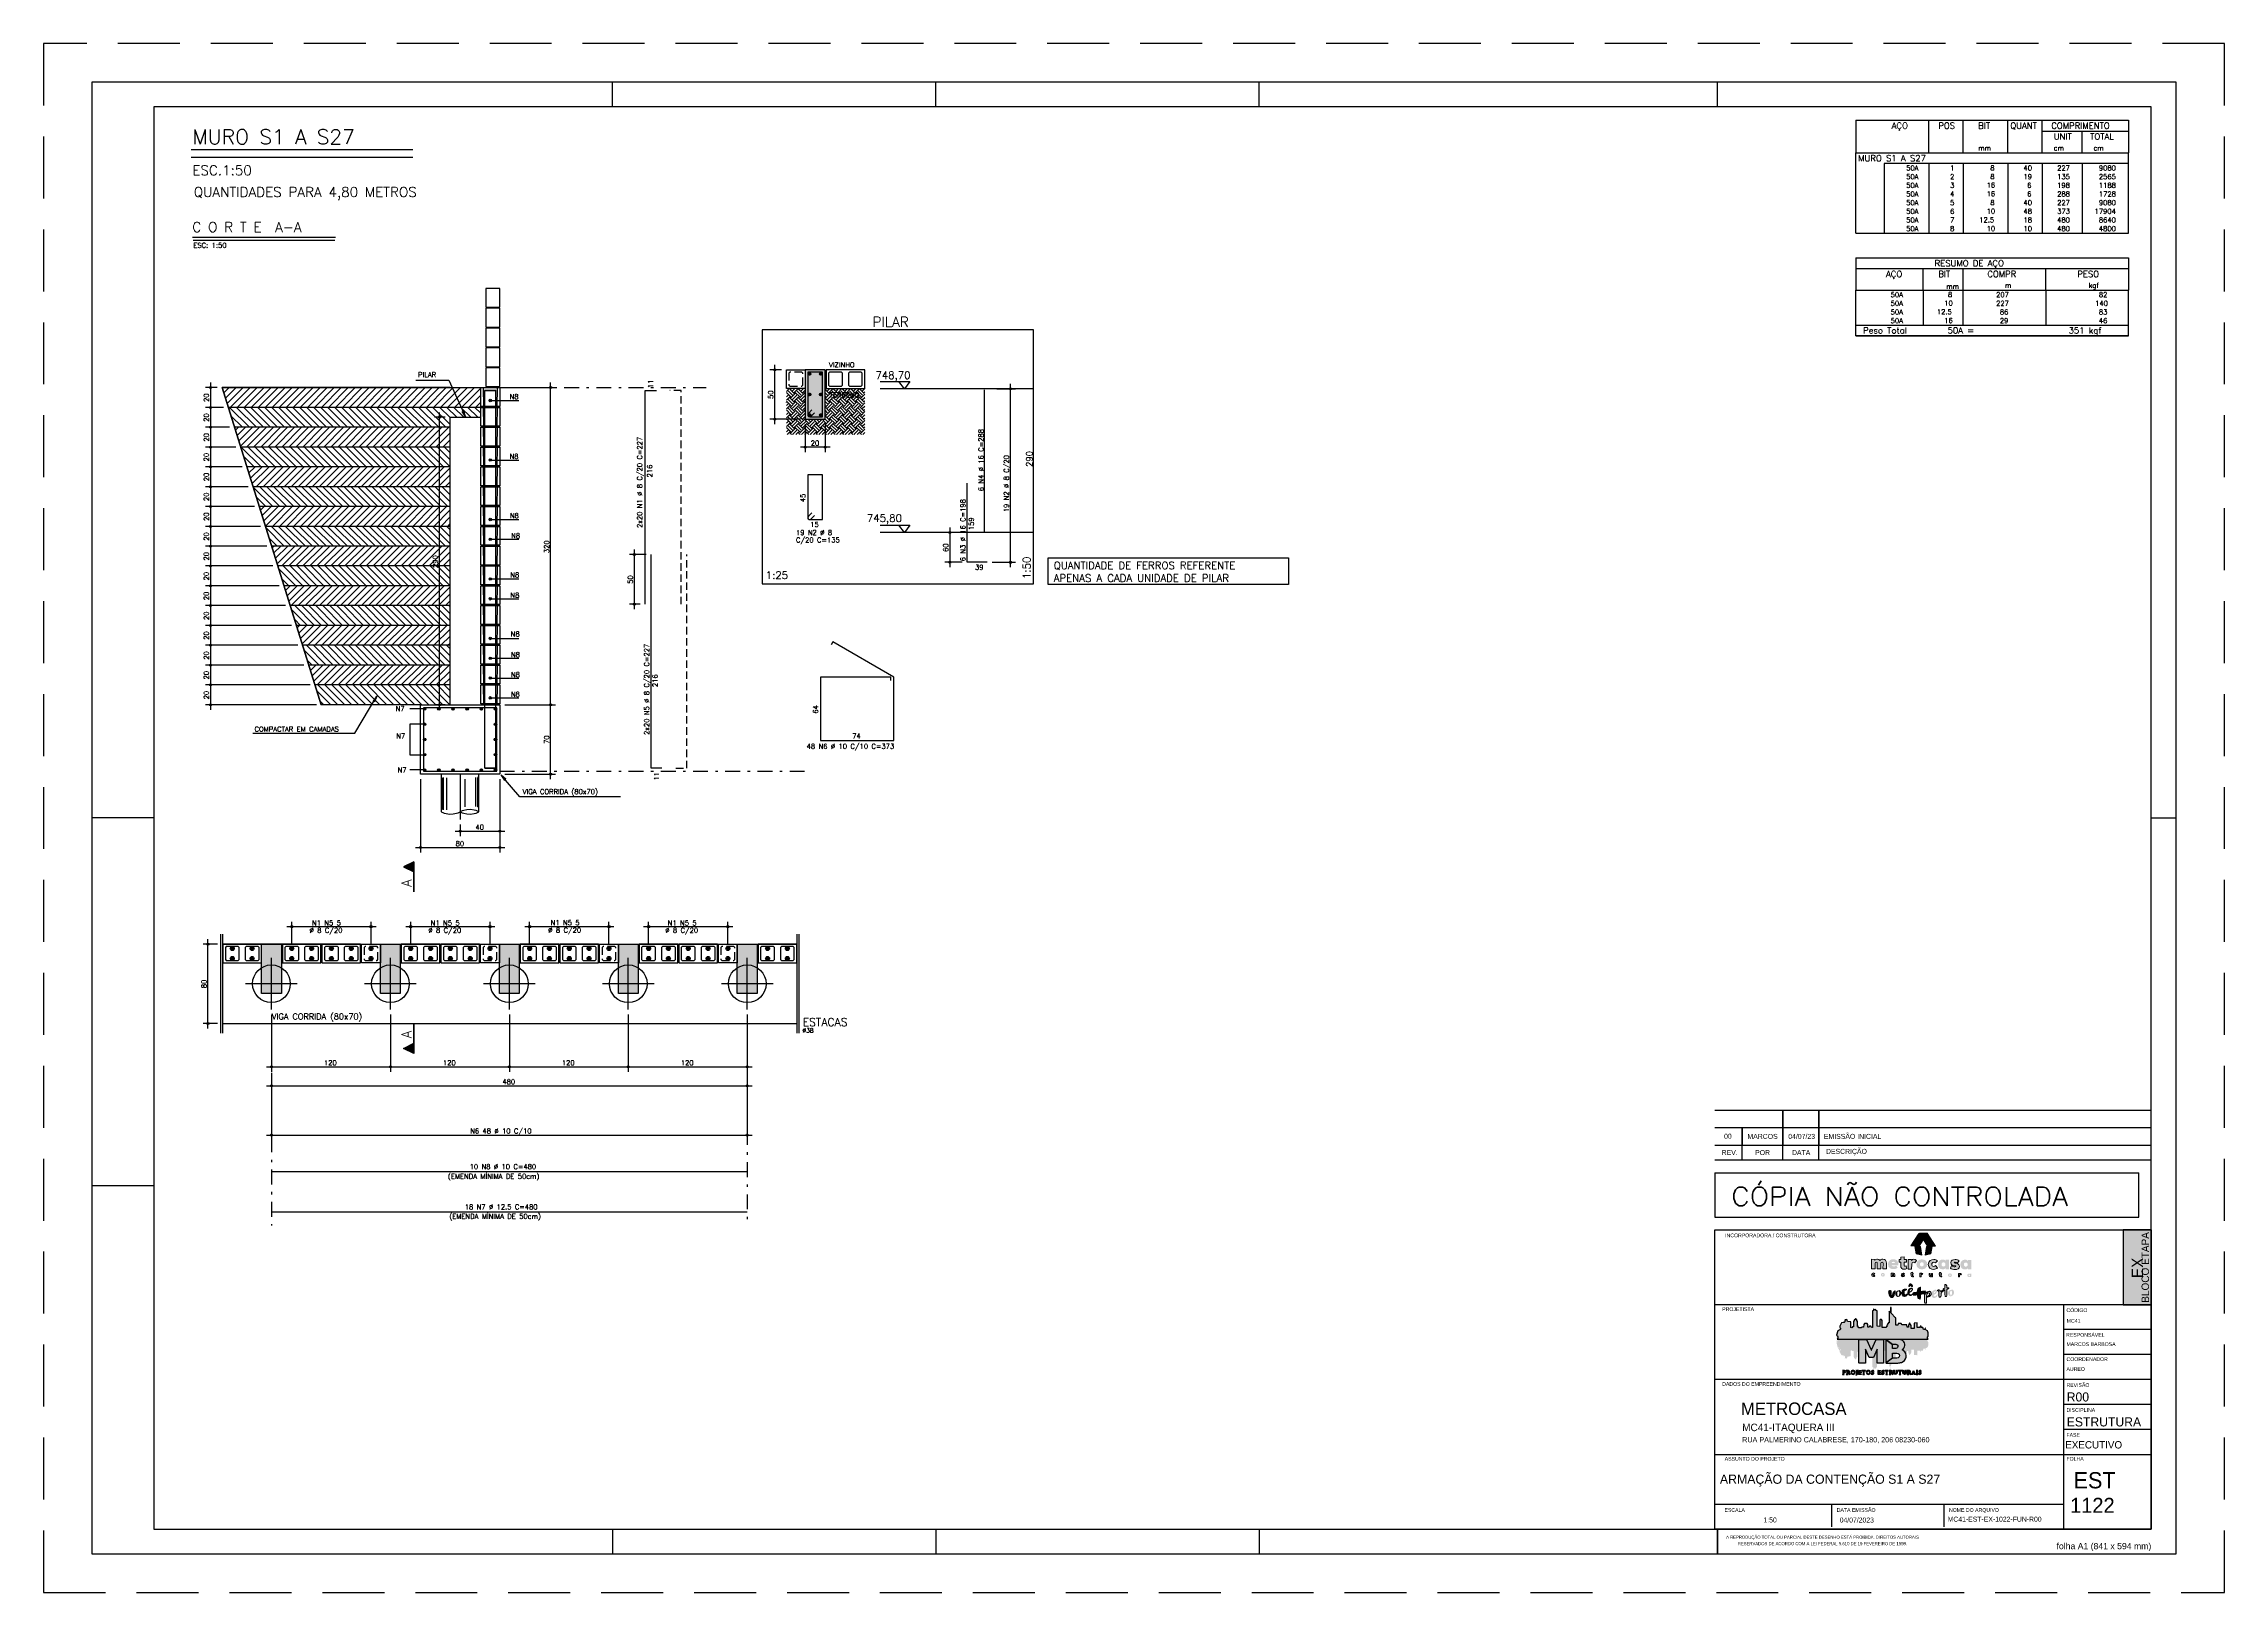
# Model space of a CAD drawing. Extents: x -2 to 86, y -1.2 to 61.3.
import ezdxf
from ezdxf.enums import TextEntityAlignment as Align

# ---------------------------------------------------------------- set-up
doc = ezdxf.new("R2010")
doc.units = 0
doc.header["$MEASUREMENT"] = 0
for name, pattern in [('CENTER', [2, 1.25, -0.25, 0.25, -0.25]), ('ESTILO_TQS_0001', [0.45, 0.3, -0.15]), ('ESTILO_TQS_0003', [1.25, 0.6, -0.3, 0.05, -0.3]), ('ESTILO_TQS_0004', [3.3, 2, -0.4, 0.05, -0.4, 0.05, -0.4]), ('HIDDEN', [0.375, 0.25, -0.125])]:
    doc.linetypes.add(name, pattern=pattern)
doc.layers.get('0').update_dxf_attribs({"linetype": 'CONTINUOUS'})
doc.layers.get('Defpoints').update_dxf_attribs({"linetype": 'CONTINUOUS'})
for name, color, linetype in [('_ARQUIVO', 7, 'CONTINUOUS'), ('ARQ-MAR', 2, 'CONTINUOUS'), ('ARQ_CAR', 7, 'CONTINUOUS'), ('ARQ_CAR-TXT', 7, 'CONTINUOUS'), ('ARQ_FOLHA', 7, 'CONTINUOUS'), ('ARQ_TXT-2', 2, 'CONTINUOUS'), ('ARQ_TXT-4', 4, 'CONTINUOUS'), ('ARQ_VISTA 0', 251, 'CONTINUOUS'), ('H7', 1, 'CONTINUOUS'), ('Layer 1', 7, 'CONTINUOUS'), ('PENA_01', 1, 'CONTINUOUS'), ('PENA_02', 2, 'CONTINUOUS'), ('PENA_03', 3, 'CONTINUOUS'), ('PENA_04', 4, 'CONTINUOUS'), ('PENA_05', 5, 'CONTINUOUS'), ('PENA_06', 6, 'CONTINUOUS'), ('PENA_09', 254, 'CONTINUOUS'), ('PENA_10', 253, 'CONTINUOUS'), ('PSG-NV1-HTC-251', 251, 'CONTINUOUS'), ('PSG-NV2-FLH-SELO', 1, 'CONTINUOUS'), ('ver', 20, 'CONTINUOUS')]:
    doc.layers.add(name, color=color, linetype=linetype)
doc.styles.add('01-MILLEU', font='GOTHIC.TTF')
doc.styles.add('CARIMBO', font='romans.shx', dxfattribs={"height": 30})
doc.styles.add('R300', font='SIMPLEX.SHX', dxfattribs={"width": 1.1, "height": 5.5})
doc.styles.get("Standard").update_dxf_attribs({"font": 'ROMANS.SHX'})
doc.styles.add('TQS_ARIAL', font='arial.ttf')

# ---------------------------------------------------------------- blocks, each defined once
blk = doc.blocks.new('FOLHA A1 - 841 X 594')
at = {"layer": 'ARQ_FOLHA', "color": 1}
for p, q in [((-631, 584), (-631, 594)), ((-500.5, 584), (-500.5, 594)), ((-370, 584), (-370, 594)), ((-185, 584), (-185, 594)), ((-816, 297), (-841, 297)), ((-10, 297), (0, 297)), ((-816, 148.5), (-841, 148.5)), ((-631, 10), (-631, 0)), ((-500.5, 10), (-500.5, 0)), ((-370, 10), (-370, 0)), ((-185, 10), (-185, 0.5)), ((-185, 0.5), (-185, 10)), ((-185, 9.5), (-185, 0)), ((-185, 9.5), (-185, 0)), ((-185, 0), (-185, 9.5))]:
    blk.add_line(p, q, dxfattribs=at)
for points in [[(-841, 0), (0, 0), (0, 594), (-841, 594)], [(-816, 10), (-10, 10), (-10, 584), (-816, 584)]]:
    blk.add_lwpolyline(points, close=True, dxfattribs=at)
at = {"layer": 'Defpoints', "color": 8, "linetype": 'HIDDEN', "ltscale": 100}
blk.add_lwpolyline([(-860.5, 609.5), (-860.5, -15.5), (19.5, -15.5), (19.5, 609.5)], close=True, dxfattribs=at)
at = {"layer": 'ARQ_FOLHA', "insert": (-10, 4.42), "char_height": 2.5, "width": 84.157, "attachment_point": 3, "style": 'TQS_ARIAL'}
blk.add_mtext('\\pxt3;folha A1 (841 x 594 mm)', dxfattribs=at)
at = {"layer": 'PSG-NV1-HTC-251', "insert": (-185, 10), "char_height": 1.25, "width": 84.6052, "attachment_point": 1, "line_spacing_factor": 1.25, "style": 'CARIMBO'}
blk.add_mtext('\\pxqc;{\\fArial Narrow|b0|i0|c0|p34;\\PA REPRODUÇÃO TOTAL OU PARCIAL DESTE DESENHO ESTÁ PROIBIDA. DIREITOS AUTORAIS \\PRESERVADOS DE ACORDO COM A LEI FEDERAL 9.610 DE 19 FEVEREIRO DE 1998.}', dxfattribs=at)
blk = doc.blocks.new('*U23')
blk.add_blockref('FOLHA A1 - 841 X 594', (0, 0))
blk = doc.blocks.new('*U26')
at = {"layer": 'ARQ_CAR-TXT', "true_color": 0x58ba48}
h = blk.add_hatch(color=85, dxfattribs=at)
h.dxf.hatch_style = 1
h.paths.add_polyline_path([(-11.28, 0), (0, 0), (0, 30), (-11.28, 30)])
at = {"layer": 'ARQ_CAR', "color": 5}
blk.add_lwpolyline([(-11.28, 0), (0, 0), (0, 30), (-11.28, 30)], close=True, dxfattribs=at)
at = {"layer": 'ARQ_CAR-TXT', "color": 4, "style": '01-MILLEU'}
blk.add_text('EX', height=4.614, rotation=90, dxfattribs=at).set_placement((-3.26, 10.64))
at = {"layer": 'ARQ_TXT-2', "style": '01-MILLEU'}
blk.add_text('EXECUTIVO', height=2.95, dxfattribs=at).set_placement((-34.5, -57.63))
blk = doc.blocks.new('METROCASA')
at = {"layer": 'Layer 1', "true_color": 0xed1c24}
h = blk.add_hatch(color=240, dxfattribs=at)
h.dxf.hatch_style = 2
h.paths.add_polyline_path([(-1.29, 0.86), (-1.02, -0.59), (0.13, -0.85), (-0.13, 0.85)])
h.paths.add_polyline_path([(2.84, 0.94), (1.22, 3.51), (-0.37, 3.52), (1.27, 0.94)])
h.paths.add_polyline_path([(-2.08, 0.96), (-0.44, 0.95), (0.36, 2.19), (-0.45, 3.48)])
h.paths.add_polyline_path([(0.77, -0.85), (1.92, -0.6), (2.21, 0.84), (1.05, 0.84)])
at = {"layer": 'Layer 1', "true_color": 0x404041}
h = blk.add_hatch(color=250, dxfattribs=at)
h.dxf.hatch_style = 2
edge = h.paths.add_edge_path()
edge.add_spline(control_points=[(-3.66, -4.74), (-3.71, -4.74), (-3.72, -4.72), (-3.72, -4.71), (-3.72, -4.68), (-3.69, -4.68), (-3.66, -4.68), (-3.6, -4.68), (-3.52, -4.7), (-3.48, -4.72), (-3.48, -4.72), (-3.38, -4.57), (-3.38, -4.57), (-3.44, -4.52), (-3.54, -4.48), (-3.65, -4.48), (-3.81, -4.48), (-3.97, -4.54), (-3.97, -4.71), (-3.97, -4.87), (-3.81, -4.92), (-3.68, -4.93), (-3.63, -4.93), (-3.61, -4.94), (-3.61, -4.97), (-3.61, -4.99), (-3.63, -5), (-3.68, -5), (-3.73, -5), (-3.81, -4.99), (-3.92, -4.92), (-3.92, -4.92), (-4, -5.11), (-4, -5.11), (-3.92, -5.16), (-3.79, -5.2), (-3.67, -5.2), (-3.51, -5.2), (-3.36, -5.14), (-3.35, -4.97), (-3.35, -4.79), (-3.52, -4.75), (-3.66, -4.74)], knot_values=[0, 0, 0, 0, 1, 1, 1, 2, 2, 2, 3, 3, 3, 4, 4, 4, 5, 5, 5, 6, 6, 6, 7, 7, 7, 8, 8, 8, 9, 9, 9, 10, 10, 10, 11, 11, 11, 12, 12, 12, 13, 13, 13, 14, 14, 14, 14], degree=3, periodic=0)
edge = h.paths.add_edge_path()
edge.add_spline(control_points=[(-5.55, -4.47), (-5.62, -4.47), (-5.7, -4.5), (-5.76, -4.56), (-5.76, -4.56), (-5.77, -4.49), (-5.77, -4.49), (-5.77, -4.49), (-6, -4.49), (-6, -4.49), (-6, -4.49), (-6, -5.17), (-6, -5.17), (-6, -5.17), (-5.75, -5.17), (-5.75, -5.17), (-5.75, -5.17), (-5.75, -4.81), (-5.75, -4.81), (-5.75, -4.72), (-5.69, -4.68), (-5.63, -4.68), (-5.58, -4.68), (-5.54, -4.71), (-5.54, -4.79), (-5.54, -4.79), (-5.54, -5.17), (-5.54, -5.17), (-5.54, -5.17), (-5.29, -5.17), (-5.29, -5.17), (-5.29, -5.17), (-5.28, -4.79), (-5.28, -4.79), (-5.28, -4.55), (-5.4, -4.48), (-5.55, -4.47)], knot_values=[0, 0, 0, 0, 1, 1, 1, 2, 2, 2, 3, 3, 3, 4, 4, 4, 5, 5, 5, 6, 6, 6, 7, 7, 7, 8, 8, 8, 9, 9, 9, 10, 10, 10, 11, 11, 11, 12, 12, 12, 12], degree=3, periodic=0)
edge = h.paths.add_edge_path()
edge.add_spline(control_points=[(-7.69, -4.46), (-7.89, -4.46), (-8.08, -4.57), (-8.08, -4.82), (-8.08, -5.06), (-7.89, -5.17), (-7.69, -5.17), (-7.5, -5.18), (-7.3, -5.07), (-7.3, -4.82), (-7.3, -4.57), (-7.49, -4.47), (-7.69, -4.46)], knot_values=[0, 0, 0, 0, 1, 1, 1, 2, 2, 2, 3, 3, 3, 4, 4, 4, 4], degree=3, periodic=0)
edge = h.paths.add_edge_path()
edge.add_spline(control_points=[(-7.69, -4.97), (-7.78, -4.97), (-7.83, -4.9), (-7.83, -4.82), (-7.83, -4.74), (-7.78, -4.67), (-7.69, -4.67), (-7.6, -4.67), (-7.55, -4.74), (-7.55, -4.82), (-7.55, -4.9), (-7.61, -4.97), (-7.69, -4.97)], knot_values=[0, 0, 0, 0, 1, 1, 1, 2, 2, 2, 3, 3, 3, 4, 4, 4, 4], degree=3, periodic=0)
edge = h.paths.add_edge_path()
edge.add_spline(control_points=[(-9.57, -4.95), (-9.67, -4.95), (-9.72, -4.88), (-9.72, -4.81), (-9.72, -4.73), (-9.67, -4.66), (-9.57, -4.66), (-9.53, -4.66), (-9.49, -4.67), (-9.46, -4.71), (-9.46, -4.71), (-9.32, -4.56), (-9.32, -4.56), (-9.39, -4.49), (-9.49, -4.45), (-9.59, -4.45), (-9.78, -4.45), (-9.97, -4.56), (-9.97, -4.81), (-9.97, -5.06), (-9.78, -5.16), (-9.59, -5.16), (-9.48, -5.16), (-9.39, -5.12), (-9.3, -5.05), (-9.3, -5.05), (-9.45, -4.9), (-9.45, -4.9), (-9.48, -4.93), (-9.53, -4.95), (-9.57, -4.95)], knot_values=[0, 0, 0, 0, 1, 1, 1, 2, 2, 2, 3, 3, 3, 4, 4, 4, 5, 5, 5, 6, 6, 6, 7, 7, 7, 8, 8, 8, 9, 9, 9, 10, 10, 10, 10], degree=3, periodic=0)
edge = h.paths.add_edge_path()
edge.add_spline(control_points=[(-1.68, -5), (-1.72, -5), (-1.74, -4.98), (-1.74, -4.93), (-1.74, -4.93), (-1.74, -4.71), (-1.74, -4.71), (-1.74, -4.71), (-1.59, -4.71), (-1.59, -4.71), (-1.59, -4.71), (-1.59, -4.52), (-1.59, -4.52), (-1.59, -4.52), (-1.74, -4.52), (-1.74, -4.52), (-1.74, -4.52), (-1.74, -4.32), (-1.74, -4.32), (-1.74, -4.32), (-1.99, -4.34), (-1.99, -4.34), (-1.99, -4.34), (-1.99, -4.51), (-1.99, -4.51), (-1.99, -4.51), (-2.1, -4.51), (-2.1, -4.51), (-2.1, -4.51), (-2.1, -4.71), (-2.1, -4.71), (-2.1, -4.71), (-1.99, -4.71), (-1.99, -4.71), (-1.99, -4.71), (-1.99, -4.93), (-1.99, -4.93), (-2, -5.14), (-1.88, -5.21), (-1.74, -5.21), (-1.67, -5.21), (-1.61, -5.19), (-1.55, -5.16), (-1.55, -5.16), (-1.6, -4.97), (-1.6, -4.97), (-1.62, -4.99), (-1.65, -5), (-1.68, -5)], knot_values=[0, 0, 0, 0, 1, 1, 1, 2, 2, 2, 3, 3, 3, 4, 4, 4, 5, 5, 5, 6, 6, 6, 7, 7, 7, 8, 8, 8, 9, 9, 9, 10, 10, 10, 11, 11, 11, 12, 12, 12, 13, 13, 13, 14, 14, 14, 15, 15, 15, 16, 16, 16, 16], degree=3, periodic=0)
edge = h.paths.add_edge_path()
edge.add_spline(control_points=[(9.78, -4.57), (9.78, -4.57), (9.77, -4.65), (9.77, -4.65), (9.73, -4.59), (9.66, -4.56), (9.57, -4.56), (9.37, -4.56), (9.24, -4.71), (9.24, -4.91), (9.24, -5.11), (9.35, -5.25), (9.55, -5.26), (9.62, -5.27), (9.71, -5.24), (9.77, -5.18), (9.77, -5.18), (9.78, -5.25), (9.78, -5.25), (9.78, -5.25), (10.01, -5.25), (10.01, -5.25), (10.01, -5.25), (10.02, -4.57), (10.02, -4.57), (10.02, -4.57), (9.78, -4.57), (9.78, -4.57)], knot_values=[0, 0, 0, 0, 1, 1, 1, 2, 2, 2, 3, 3, 3, 4, 4, 4, 5, 5, 5, 6, 6, 6, 7, 7, 7, 8, 8, 8, 9, 9, 9, 9], degree=3, periodic=0)
edge = h.paths.add_edge_path()
edge.add_spline(control_points=[(9.62, -5.06), (9.55, -5.06), (9.49, -5), (9.49, -4.91), (9.49, -4.82), (9.55, -4.76), (9.62, -4.76), (9.71, -4.76), (9.76, -4.82), (9.76, -4.91), (9.76, -4.99), (9.71, -5.06), (9.62, -5.06)], knot_values=[0, 0, 0, 0, 1, 1, 1, 2, 2, 2, 3, 3, 3, 4, 4, 4, 4], degree=3, periodic=0)
edge = h.paths.add_edge_path()
edge.add_spline(control_points=[(7.69, -4.64), (7.69, -4.64), (7.68, -4.56), (7.68, -4.56), (7.68, -4.56), (7.45, -4.56), (7.45, -4.56), (7.45, -4.56), (7.45, -5.24), (7.45, -5.24), (7.45, -5.24), (7.7, -5.24), (7.7, -5.24), (7.7, -5.24), (7.7, -4.89), (7.7, -4.89), (7.7, -4.8), (7.76, -4.76), (7.82, -4.76), (7.86, -4.76), (7.89, -4.77), (7.93, -4.8), (7.93, -4.8), (8.04, -4.62), (8.04, -4.62), (7.99, -4.57), (7.93, -4.55), (7.86, -4.55), (7.79, -4.55), (7.73, -4.57), (7.69, -4.64)], knot_values=[0, 0, 0, 0, 1, 1, 1, 2, 2, 2, 3, 3, 3, 4, 4, 4, 5, 5, 5, 6, 6, 6, 7, 7, 7, 8, 8, 8, 9, 9, 9, 10, 10, 10, 10], degree=3, periodic=0)
edge = h.paths.add_edge_path()
edge.add_spline(control_points=[(5.76, -4.54), (5.56, -4.54), (5.37, -4.64), (5.37, -4.89), (5.37, -5.14), (5.56, -5.24), (5.75, -5.25), (5.95, -5.25), (6.14, -5.14), (6.14, -4.89), (6.15, -4.65), (5.96, -4.54), (5.76, -4.54)], knot_values=[0, 0, 0, 0, 1, 1, 1, 2, 2, 2, 3, 3, 3, 4, 4, 4, 4], degree=3, periodic=0)
edge = h.paths.add_edge_path()
edge.add_spline(control_points=[(5.76, -5.04), (5.67, -5.04), (5.62, -4.97), (5.62, -4.89), (5.62, -4.81), (5.67, -4.74), (5.76, -4.74), (5.85, -4.74), (5.9, -4.81), (5.9, -4.89), (5.9, -4.97), (5.84, -5.04), (5.76, -5.04)], knot_values=[0, 0, 0, 0, 1, 1, 1, 2, 2, 2, 3, 3, 3, 4, 4, 4, 4], degree=3, periodic=0)
edge = h.paths.add_edge_path()
edge.add_spline(control_points=[(4, -5.03), (3.96, -5.03), (3.94, -5.01), (3.93, -4.96), (3.93, -4.96), (3.94, -4.74), (3.94, -4.74), (3.94, -4.74), (4.09, -4.74), (4.09, -4.74), (4.09, -4.74), (4.09, -4.55), (4.09, -4.55), (4.09, -4.55), (3.94, -4.55), (3.94, -4.55), (3.94, -4.55), (3.94, -4.35), (3.94, -4.35), (3.94, -4.35), (3.69, -4.38), (3.69, -4.38), (3.69, -4.38), (3.69, -4.54), (3.69, -4.54), (3.69, -4.54), (3.58, -4.54), (3.58, -4.54), (3.58, -4.54), (3.58, -4.74), (3.58, -4.74), (3.58, -4.74), (3.69, -4.74), (3.69, -4.74), (3.69, -4.74), (3.68, -4.96), (3.68, -4.96), (3.68, -5.17), (3.8, -5.24), (3.93, -5.24), (4, -5.24), (4.07, -5.22), (4.13, -5.19), (4.13, -5.19), (4.08, -5), (4.08, -5), (4.05, -5.02), (4.03, -5.03), (4, -5.03)], knot_values=[0, 0, 0, 0, 1, 1, 1, 2, 2, 2, 3, 3, 3, 4, 4, 4, 5, 5, 5, 6, 6, 6, 7, 7, 7, 8, 8, 8, 9, 9, 9, 10, 10, 10, 11, 11, 11, 12, 12, 12, 13, 13, 13, 14, 14, 14, 15, 15, 15, 16, 16, 16, 16], degree=3, periodic=0)
edge = h.paths.add_edge_path()
edge.add_spline(control_points=[(2.03, -4.89), (2.03, -4.98), (1.97, -5.02), (1.91, -5.02), (1.87, -5.02), (1.82, -4.99), (1.82, -4.9), (1.82, -4.9), (1.82, -4.53), (1.82, -4.53), (1.82, -4.53), (1.57, -4.53), (1.57, -4.53), (1.57, -4.53), (1.57, -4.9), (1.57, -4.9), (1.57, -5.15), (1.69, -5.22), (1.83, -5.22), (1.9, -5.23), (1.99, -5.2), (2.05, -5.14), (2.05, -5.14), (2.06, -5.21), (2.06, -5.21), (2.06, -5.21), (2.28, -5.21), (2.28, -5.21), (2.28, -5.21), (2.28, -4.53), (2.28, -4.53), (2.28, -4.53), (2.03, -4.53), (2.03, -4.53), (2.03, -4.53), (2.03, -4.89), (2.03, -4.89)], knot_values=[0, 0, 0, 0, 1, 1, 1, 2, 2, 2, 3, 3, 3, 4, 4, 4, 5, 5, 5, 6, 6, 6, 7, 7, 7, 8, 8, 8, 9, 9, 9, 10, 10, 10, 11, 11, 11, 12, 12, 12, 12], degree=3, periodic=0)
edge = h.paths.add_edge_path()
edge.add_spline(control_points=[(-0.02, -4.59), (-0.02, -4.59), (-0.04, -4.52), (-0.04, -4.52), (-0.04, -4.52), (-0.26, -4.52), (-0.26, -4.52), (-0.26, -4.52), (-0.27, -5.2), (-0.27, -5.2), (-0.27, -5.2), (-0.02, -5.2), (-0.02, -5.2), (-0.02, -5.2), (-0.01, -4.85), (-0.01, -4.85), (-0.01, -4.76), (0.04, -4.72), (0.1, -4.72), (0.15, -4.72), (0.18, -4.73), (0.22, -4.76), (0.22, -4.76), (0.32, -4.58), (0.32, -4.58), (0.28, -4.53), (0.21, -4.51), (0.14, -4.5), (0.08, -4.5), (0.01, -4.53), (-0.02, -4.59)], knot_values=[0, 0, 0, 0, 1, 1, 1, 2, 2, 2, 3, 3, 3, 4, 4, 4, 5, 5, 5, 6, 6, 6, 7, 7, 7, 8, 8, 8, 9, 9, 9, 10, 10, 10, 10], degree=3, periodic=0)
at = {"layer": 'Layer 1', "true_color": 0xed1c24}
h = blk.add_hatch(color=240, dxfattribs=at)
h.dxf.hatch_style = 2
edge = h.paths.add_edge_path()
edge.add_spline(control_points=[(-1.94, -1.96), (-1.94, -1.96), (-1.98, -1.76), (-1.98, -1.76), (-1.98, -1.76), (-2.62, -1.75), (-2.62, -1.75), (-2.62, -1.75), (-2.63, -3.66), (-2.63, -3.66), (-2.63, -3.66), (-1.92, -3.66), (-1.92, -3.66), (-1.92, -3.66), (-1.91, -2.67), (-1.91, -2.67), (-1.91, -2.42), (-1.76, -2.31), (-1.58, -2.31), (-1.46, -2.31), (-1.38, -2.34), (-1.26, -2.43), (-1.26, -2.43), (-0.98, -1.92), (-0.98, -1.92), (-1.1, -1.79), (-1.28, -1.71), (-1.48, -1.71), (-1.66, -1.71), (-1.84, -1.79), (-1.94, -1.96)], knot_values=[0, 0, 0, 0, 1, 1, 1, 2, 2, 2, 3, 3, 3, 4, 4, 4, 5, 5, 5, 6, 6, 6, 7, 7, 7, 8, 8, 8, 9, 9, 9, 10, 10, 10, 10], degree=3, periodic=0)
edge = h.paths.add_edge_path()
edge.add_spline(control_points=[(-5.6, -1.69), (-6.11, -1.69), (-6.66, -1.99), (-6.66, -2.69), (-6.67, -3.38), (-6.16, -3.68), (-5.56, -3.68), (-5.23, -3.68), (-4.92, -3.58), (-4.69, -3.37), (-4.69, -3.37), (-5.04, -2.98), (-5.04, -2.98), (-5.16, -3.07), (-5.32, -3.13), (-5.53, -3.13), (-5.68, -3.13), (-5.9, -3.06), (-5.95, -2.89), (-5.95, -2.89), (-4.62, -2.89), (-4.62, -2.89), (-4.45, -2.14), (-4.92, -1.69), (-5.6, -1.69)], knot_values=[0, 0, 0, 0, 1, 1, 1, 2, 2, 2, 3, 3, 3, 4, 4, 4, 5, 5, 5, 6, 6, 6, 7, 7, 7, 8, 8, 8, 8], degree=3, periodic=0)
edge = h.paths.add_edge_path()
edge.add_spline(control_points=[(-5.94, -2.43), (-5.89, -2.12), (-5.27, -2.13), (-5.25, -2.43), (-5.25, -2.43), (-5.94, -2.43), (-5.94, -2.43)], knot_values=[0, 0, 0, 0, 1, 1, 1, 2, 2, 2, 2], degree=3, periodic=0)
edge = h.paths.add_edge_path()
edge.add_spline(control_points=[(4.86, -2), (4.76, -1.84), (4.58, -1.75), (4.31, -1.75), (3.75, -1.74), (3.38, -2.17), (3.38, -2.74), (3.37, -3.29), (3.68, -3.69), (4.24, -3.73), (4.45, -3.74), (4.71, -3.67), (4.87, -3.49), (4.87, -3.49), (4.9, -3.7), (4.9, -3.7), (4.9, -3.7), (5.56, -3.7), (5.56, -3.7), (5.56, -3.7), (5.57, -1.8), (5.57, -1.8), (5.57, -1.8), (4.9, -1.79), (4.9, -1.79), (4.9, -1.79), (4.86, -2), (4.86, -2)], knot_values=[0, 0, 0, 0, 1, 1, 1, 2, 2, 2, 3, 3, 3, 4, 4, 4, 5, 5, 5, 6, 6, 6, 7, 7, 7, 8, 8, 8, 9, 9, 9, 9], degree=3, periodic=0)
edge = h.paths.add_edge_path()
edge.add_spline(control_points=[(4.46, -3.16), (4.25, -3.16), (4.08, -3.01), (4.08, -2.74), (4.08, -2.47), (4.25, -2.32), (4.47, -2.32), (4.72, -2.32), (4.86, -2.49), (4.86, -2.74), (4.86, -2.97), (4.7, -3.16), (4.46, -3.16)], knot_values=[0, 0, 0, 0, 1, 1, 1, 2, 2, 2, 3, 3, 3, 4, 4, 4, 4], degree=3, periodic=0)
edge = h.paths.add_edge_path()
edge.add_spline(control_points=[(-7.68, -1.68), (-7.94, -1.68), (-8.15, -1.76), (-8.31, -1.95), (-8.4, -1.77), (-8.59, -1.69), (-8.78, -1.68), (-8.98, -1.68), (-9.19, -1.76), (-9.31, -1.92), (-9.31, -1.92), (-9.36, -1.72), (-9.36, -1.72), (-9.36, -1.72), (-9.95, -1.71), (-9.95, -1.71), (-9.95, -1.71), (-9.96, -3.62), (-9.96, -3.62), (-9.96, -3.62), (-9.26, -3.62), (-9.26, -3.62), (-9.26, -3.62), (-9.25, -2.58), (-9.25, -2.58), (-9.25, -2.37), (-9.12, -2.27), (-9, -2.27), (-8.87, -2.27), (-8.8, -2.35), (-8.8, -2.57), (-8.8, -2.57), (-8.81, -3.62), (-8.81, -3.62), (-8.81, -3.62), (-8.11, -3.63), (-8.11, -3.63), (-8.11, -3.63), (-8.1, -2.58), (-8.1, -2.58), (-8.1, -2.37), (-7.98, -2.29), (-7.86, -2.29), (-7.75, -2.29), (-7.66, -2.37), (-7.66, -2.57), (-7.66, -2.57), (-7.67, -3.63), (-7.67, -3.63), (-7.67, -3.63), (-6.96, -3.63), (-6.96, -3.63), (-6.96, -3.63), (-6.95, -2.57), (-6.95, -2.57), (-6.95, -1.94), (-7.26, -1.68), (-7.68, -1.68)], knot_values=[0, 0, 0, 0, 1, 1, 1, 2, 2, 2, 3, 3, 3, 4, 4, 4, 5, 5, 5, 6, 6, 6, 7, 7, 7, 8, 8, 8, 9, 9, 9, 10, 10, 10, 11, 11, 11, 12, 12, 12, 13, 13, 13, 14, 14, 14, 15, 15, 15, 16, 16, 16, 17, 17, 17, 18, 18, 18, 19, 19, 19, 19], degree=3, periodic=0)
edge = h.paths.add_edge_path()
edge.add_spline(control_points=[(-3.23, -3.11), (-3.34, -3.11), (-3.41, -3.06), (-3.42, -2.93), (-3.42, -2.93), (-3.41, -2.3), (-3.41, -2.3), (-3.41, -2.3), (-2.98, -2.3), (-2.98, -2.3), (-2.98, -2.3), (-2.98, -1.76), (-2.98, -1.76), (-2.98, -1.76), (-3.41, -1.76), (-3.41, -1.76), (-3.41, -1.76), (-3.4, -1.21), (-3.4, -1.21), (-3.4, -1.21), (-4.11, -1.28), (-4.11, -1.28), (-4.11, -1.28), (-4.11, -1.76), (-4.11, -1.76), (-4.11, -1.76), (-4.42, -1.75), (-4.42, -1.75), (-4.42, -1.75), (-4.42, -2.3), (-4.42, -2.3), (-4.42, -2.3), (-4.11, -2.3), (-4.11, -2.3), (-4.11, -2.3), (-4.12, -2.92), (-4.12, -2.92), (-4.13, -3.52), (-3.79, -3.69), (-3.42, -3.7), (-3.22, -3.7), (-3.03, -3.66), (-2.87, -3.57), (-2.87, -3.57), (-3.02, -3.05), (-3.02, -3.05), (-3.08, -3.09), (-3.16, -3.11), (-3.23, -3.11)], knot_values=[0, 0, 0, 0, 1, 1, 1, 2, 2, 2, 3, 3, 3, 4, 4, 4, 5, 5, 5, 6, 6, 6, 7, 7, 7, 8, 8, 8, 9, 9, 9, 10, 10, 10, 11, 11, 11, 12, 12, 12, 13, 13, 13, 14, 14, 14, 15, 15, 15, 16, 16, 16, 16], degree=3, periodic=0)
edge = h.paths.add_edge_path()
edge.add_spline(control_points=[(2.53, -3.13), (2.26, -3.13), (2.12, -2.94), (2.12, -2.74), (2.12, -2.5), (2.27, -2.3), (2.54, -2.3), (2.66, -2.3), (2.77, -2.35), (2.86, -2.44), (2.86, -2.44), (3.24, -2.04), (3.24, -2.04), (3.04, -1.84), (2.77, -1.74), (2.5, -1.74), (1.96, -1.73), (1.43, -2.04), (1.42, -2.73), (1.42, -3.44), (1.94, -3.72), (2.5, -3.72), (2.78, -3.72), (3.06, -3.6), (3.28, -3.4), (3.28, -3.4), (2.88, -2.98), (2.88, -2.98), (2.79, -3.08), (2.66, -3.13), (2.53, -3.13)], knot_values=[0, 0, 0, 0, 1, 1, 1, 2, 2, 2, 3, 3, 3, 4, 4, 4, 5, 5, 5, 6, 6, 6, 7, 7, 7, 8, 8, 8, 9, 9, 9, 10, 10, 10, 10], degree=3, periodic=0)
edge = h.paths.add_edge_path()
edge.add_spline(control_points=[(9.37, -1.82), (9.37, -1.82), (9.33, -2.02), (9.33, -2.02), (9.23, -1.87), (9.04, -1.77), (8.77, -1.77), (8.22, -1.77), (7.85, -2.2), (7.84, -2.76), (7.84, -3.31), (8.15, -3.71), (8.71, -3.75), (8.92, -3.76), (9.17, -3.7), (9.34, -3.51), (9.34, -3.51), (9.37, -3.72), (9.37, -3.72), (9.37, -3.72), (10.02, -3.72), (10.02, -3.72), (10.02, -3.72), (10.03, -1.82), (10.03, -1.82), (10.03, -1.82), (9.37, -1.82), (9.37, -1.82)], knot_values=[0, 0, 0, 0, 1, 1, 1, 2, 2, 2, 3, 3, 3, 4, 4, 4, 5, 5, 5, 6, 6, 6, 7, 7, 7, 8, 8, 8, 9, 9, 9, 9], degree=3, periodic=0)
edge = h.paths.add_edge_path()
edge.add_spline(control_points=[(8.93, -3.18), (8.71, -3.18), (8.55, -3.03), (8.55, -2.76), (8.55, -2.5), (8.72, -2.34), (8.93, -2.35), (9.18, -2.35), (9.32, -2.51), (9.32, -2.77), (9.32, -2.99), (9.17, -3.18), (8.93, -3.18)], knot_values=[0, 0, 0, 0, 1, 1, 1, 2, 2, 2, 3, 3, 3, 4, 4, 4, 4], degree=3, periodic=0)
edge = h.paths.add_edge_path()
edge.add_spline(control_points=[(6.78, -2.48), (6.66, -2.48), (6.63, -2.42), (6.63, -2.39), (6.63, -2.32), (6.7, -2.29), (6.8, -2.3), (6.96, -2.29), (7.18, -2.35), (7.28, -2.41), (7.28, -2.41), (7.58, -1.99), (7.58, -1.99), (7.4, -1.85), (7.12, -1.76), (6.81, -1.76), (6.36, -1.75), (5.93, -1.92), (5.93, -2.38), (5.92, -2.84), (6.37, -2.99), (6.74, -3), (6.88, -3.02), (6.94, -3.05), (6.94, -3.11), (6.94, -3.17), (6.87, -3.2), (6.75, -3.2), (6.59, -3.19), (6.36, -3.18), (6.07, -2.98), (6.07, -2.98), (5.84, -3.5), (5.84, -3.5), (6.05, -3.66), (6.43, -3.75), (6.76, -3.76), (7.22, -3.76), (7.65, -3.58), (7.65, -3.11), (7.65, -2.61), (7.17, -2.49), (6.78, -2.48)], knot_values=[0, 0, 0, 0, 1, 1, 1, 2, 2, 2, 3, 3, 3, 4, 4, 4, 5, 5, 5, 6, 6, 6, 7, 7, 7, 8, 8, 8, 9, 9, 9, 10, 10, 10, 11, 11, 11, 12, 12, 12, 13, 13, 13, 14, 14, 14, 14], degree=3, periodic=0)
edge = h.paths.add_edge_path()
edge.add_spline(control_points=[(0.13, -1.72), (-0.42, -1.72), (-0.95, -2.01), (-0.96, -2.72), (-0.96, -3.41), (-0.42, -3.71), (0.12, -3.72), (0.66, -3.72), (1.21, -3.42), (1.22, -2.73), (1.22, -2.03), (0.7, -1.73), (0.13, -1.72)], knot_values=[0, 0, 0, 0, 1, 1, 1, 2, 2, 2, 3, 3, 3, 4, 4, 4, 4], degree=3, periodic=0)
edge = h.paths.add_edge_path()
edge.add_spline(control_points=[(0.13, -3.13), (-0.12, -3.13), (-0.27, -2.94), (-0.26, -2.72), (-0.26, -2.5), (-0.12, -2.3), (0.13, -2.31), (0.38, -2.31), (0.52, -2.5), (0.52, -2.72), (0.52, -2.96), (0.37, -3.14), (0.13, -3.13)], knot_values=[0, 0, 0, 0, 1, 1, 1, 2, 2, 2, 3, 3, 3, 4, 4, 4, 4], degree=3, periodic=0)
at = {"layer": 'Layer 1', "true_color": 0x404041}
h = blk.add_hatch(color=250, dxfattribs=at)
h.dxf.hatch_style = 2
edge = h.paths.add_edge_path()
edge.add_spline(control_points=[(-2.43, -7.17), (-2.4, -7.16), (-2.38, -7.15), (-2.36, -7.14), (-2.33, -7.13), (-2.31, -7.11), (-2.3, -7.09), (-2.28, -7.07), (-2.26, -7.04), (-2.24, -7.01), (-2.22, -6.98), (-2.2, -6.95), (-2.17, -6.92), (-2.15, -6.93), (-2.11, -6.95), (-2.08, -6.98), (-2.05, -7.01), (-2.01, -7.04), (-1.98, -7.06), (-1.94, -7.09), (-1.9, -7.11), (-1.87, -7.13), (-1.84, -7.14), (-1.81, -7.14), (-1.78, -7.12), (-1.75, -7.1), (-1.75, -7.07), (-1.76, -7.02), (-1.78, -6.98), (-1.8, -6.94), (-1.84, -6.89), (-1.87, -6.84), (-1.91, -6.8), (-1.96, -6.76), (-2, -6.72), (-2.04, -6.69), (-2.07, -6.68), (-2.11, -6.66), (-2.15, -6.65), (-2.18, -6.64), (-2.21, -6.64), (-2.24, -6.64), (-2.26, -6.65), (-2.29, -6.66), (-2.31, -6.68), (-2.33, -6.71), (-2.35, -6.73), (-2.36, -6.77), (-2.38, -6.82), (-2.4, -6.84), (-2.41, -6.87), (-2.43, -6.91), (-2.44, -6.95), (-2.46, -6.99), (-2.47, -7.03), (-2.48, -7.07), (-2.48, -7.11), (-2.48, -7.14), (-2.47, -7.16), (-2.46, -7.18), (-2.43, -7.17)], knot_values=[0, 0, 0, 0, 1, 1, 1, 2, 2, 2, 3, 3, 3, 4, 4, 4, 5, 5, 5, 6, 6, 6, 7, 7, 7, 8, 8, 8, 9, 9, 9, 10, 10, 10, 11, 11, 11, 12, 12, 12, 13, 13, 13, 14, 14, 14, 15, 15, 15, 16, 16, 16, 17, 17, 17, 18, 18, 18, 19, 19, 19, 20, 20, 20, 20], degree=3, periodic=0)
edge = h.paths.add_edge_path()
edge.add_spline(control_points=[(-5.26, -8.04), (-5.28, -8.03), (-5.33, -8.05), (-5.4, -8.1), (-5.49, -8.17), (-5.55, -8.25), (-5.6, -8.35), (-5.65, -8.45), (-5.69, -8.55), (-5.71, -8.65), (-5.74, -8.76), (-5.76, -8.85), (-5.77, -8.93), (-5.78, -9.02), (-5.8, -9.07), (-5.81, -9.1), (-5.83, -9.13), (-5.85, -9.12), (-5.88, -9.08), (-5.91, -9.04), (-5.94, -8.98), (-5.97, -8.89), (-6, -8.8), (-6.02, -8.7), (-6.04, -8.57), (-6.05, -8.44), (-6.05, -8.3), (-6.03, -8.14), (-6.03, -8.11), (-6.04, -8.08), (-6.06, -8.06), (-6.09, -8.03), (-6.12, -8.01), (-6.16, -8), (-6.2, -7.98), (-6.25, -7.98), (-6.3, -7.98), (-6.35, -7.99), (-6.4, -8), (-6.45, -8.03), (-6.48, -8.05), (-6.5, -8.08), (-6.52, -8.13), (-6.53, -8.18), (-6.53, -8.24), (-6.53, -8.31), (-6.53, -8.38), (-6.52, -8.45), (-6.5, -8.52), (-6.49, -8.6), (-6.47, -8.67), (-6.45, -8.74), (-6.43, -8.81), (-6.41, -8.87), (-6.39, -8.93), (-6.36, -8.98), (-6.34, -9.03), (-6.32, -9.05), (-6.29, -9.1), (-6.26, -9.14), (-6.23, -9.18), (-6.19, -9.23), (-6.16, -9.27), (-6.11, -9.3), (-6.07, -9.34), (-6.02, -9.36), (-5.96, -9.37), (-5.9, -9.38), (-5.83, -9.38), (-5.75, -9.35), (-5.71, -9.34), (-5.67, -9.31), (-5.63, -9.25), (-5.58, -9.19), (-5.54, -9.12), (-5.51, -9.05), (-5.47, -8.98), (-5.44, -8.9), (-5.41, -8.82), (-5.38, -8.74), (-5.36, -8.67), (-5.34, -8.61), (-5.32, -8.53), (-5.29, -8.44), (-5.27, -8.36), (-5.25, -8.27), (-5.23, -8.2), (-5.23, -8.15), (-5.22, -8.09), (-5.23, -8.06), (-5.26, -8.04)], knot_values=[0, 0, 0, 0, 1, 1, 1, 2, 2, 2, 3, 3, 3, 4, 4, 4, 5, 5, 5, 6, 6, 6, 7, 7, 7, 8, 8, 8, 9, 9, 9, 10, 10, 10, 11, 11, 11, 12, 12, 12, 13, 13, 13, 14, 14, 14, 15, 15, 15, 16, 16, 16, 17, 17, 17, 18, 18, 18, 19, 19, 19, 20, 20, 20, 21, 21, 21, 22, 22, 22, 23, 23, 23, 24, 24, 24, 25, 25, 25, 26, 26, 26, 27, 27, 27, 28, 28, 28, 29, 29, 29, 30, 30, 30, 30], degree=3, periodic=0)
edge = h.paths.add_edge_path()
edge.add_spline(control_points=[(-1.57, -8.39), (-1.57, -8.35), (-1.58, -8.33), (-1.6, -8.33), (-1.62, -8.34), (-1.64, -8.36), (-1.66, -8.39), (-1.68, -8.43), (-1.71, -8.47), (-1.75, -8.52), (-1.78, -8.56), (-1.82, -8.61), (-1.87, -8.65), (-1.92, -8.7), (-1.99, -8.73), (-2.07, -8.75), (-2.11, -8.76), (-2.14, -8.76), (-2.17, -8.75), (-2.19, -8.74), (-2.22, -8.73), (-2.24, -8.72), (-2.26, -8.7), (-2.27, -8.68), (-2.28, -8.66), (-2.3, -8.64), (-2.31, -8.61), (-2.31, -8.59), (-2.33, -8.53), (-2.34, -8.45), (-2.33, -8.37), (-2.27, -8.37), (-2.2, -8.36), (-2.14, -8.33), (-2.08, -8.31), (-2.02, -8.28), (-1.96, -8.23), (-1.89, -8.19), (-1.83, -8.12), (-1.77, -8.03), (-1.71, -7.95), (-1.68, -7.87), (-1.66, -7.8), (-1.65, -7.72), (-1.65, -7.65), (-1.67, -7.59), (-1.69, -7.53), (-1.72, -7.48), (-1.77, -7.45), (-1.81, -7.41), (-1.87, -7.39), (-1.93, -7.39), (-2, -7.4), (-2.06, -7.41), (-2.13, -7.43), (-2.2, -7.44), (-2.26, -7.47), (-2.32, -7.5), (-2.38, -7.53), (-2.44, -7.57), (-2.49, -7.62), (-2.54, -7.67), (-2.58, -7.72), (-2.62, -7.78), (-2.66, -7.87), (-2.7, -7.94), (-2.72, -8.02), (-2.74, -8.1), (-2.75, -8.16), (-2.76, -8.22), (-2.77, -8.29), (-2.77, -8.36), (-2.76, -8.42), (-2.75, -8.52), (-2.72, -8.62), (-2.68, -8.71), (-2.65, -8.78), (-2.6, -8.86), (-2.54, -8.92), (-2.47, -8.99), (-2.39, -9.03), (-2.28, -9.05), (-2.17, -9.07), (-2.07, -9.07), (-1.98, -9.04), (-1.9, -9.01), (-1.83, -8.97), (-1.78, -8.91), (-1.72, -8.86), (-1.68, -8.8), (-1.64, -8.73), (-1.61, -8.66), (-1.59, -8.6), (-1.58, -8.54), (-1.57, -8.48), (-1.56, -8.43), (-1.57, -8.39)], knot_values=[0, 0, 0, 0, 1, 1, 1, 2, 2, 2, 3, 3, 3, 4, 4, 4, 5, 5, 5, 6, 6, 6, 7, 7, 7, 8, 8, 8, 9, 9, 9, 10, 10, 10, 11, 11, 11, 12, 12, 12, 13, 13, 13, 14, 14, 14, 15, 15, 15, 16, 16, 16, 17, 17, 17, 18, 18, 18, 19, 19, 19, 20, 20, 20, 21, 21, 21, 22, 22, 22, 23, 23, 23, 24, 24, 24, 25, 25, 25, 26, 26, 26, 27, 27, 27, 28, 28, 28, 29, 29, 29, 30, 30, 30, 31, 31, 31, 32, 32, 32, 32], degree=3, periodic=0)
edge = h.paths.add_edge_path()
edge.add_spline(control_points=[(-2.31, -8.07), (-2.31, -8.04), (-2.3, -8.01), (-2.29, -7.98), (-2.27, -7.95), (-2.25, -7.9), (-2.23, -7.85), (-2.2, -7.81), (-2.17, -7.77), (-2.14, -7.75), (-2.1, -7.72), (-2.07, -7.7), (-2.03, -7.69), (-1.99, -7.67), (-1.95, -7.66), (-1.91, -7.65), (-1.9, -7.67), (-1.91, -7.7), (-1.91, -7.72), (-1.92, -7.75), (-1.93, -7.78), (-1.94, -7.81), (-1.95, -7.85), (-1.97, -7.89), (-2.01, -7.94), (-2.04, -7.99), (-2.07, -8.02), (-2.11, -8.05), (-2.15, -8.07), (-2.18, -8.09), (-2.21, -8.1), (-2.25, -8.11), (-2.29, -8.12), (-2.32, -8.13), (-2.32, -8.11), (-2.32, -8.09), (-2.31, -8.07)], knot_values=[0, 0, 0, 0, 1, 1, 1, 2, 2, 2, 3, 3, 3, 4, 4, 4, 5, 5, 5, 6, 6, 6, 7, 7, 7, 8, 8, 8, 9, 9, 9, 10, 10, 10, 11, 11, 11, 12, 12, 12, 12], degree=3, periodic=0)
edge = h.paths.add_edge_path()
edge.add_spline(control_points=[(-4.11, -8.09), (-4.16, -8), (-4.24, -7.93), (-4.34, -7.88), (-4.36, -7.87), (-4.38, -7.87), (-4.39, -7.87), (-4.4, -7.88), (-4.41, -7.89), (-4.43, -7.9), (-4.45, -7.92), (-4.48, -7.93), (-4.52, -7.95), (-4.57, -7.97), (-4.64, -7.99), (-4.74, -8), (-4.84, -8.02), (-4.93, -8.06), (-5, -8.14), (-5.07, -8.21), (-5.12, -8.29), (-5.15, -8.39), (-5.18, -8.48), (-5.2, -8.59), (-5.19, -8.69), (-5.18, -8.8), (-5.16, -8.89), (-5.11, -8.98), (-5.06, -9.06), (-5, -9.13), (-4.91, -9.18), (-4.82, -9.23), (-4.72, -9.25), (-4.59, -9.24), (-4.49, -9.22), (-4.4, -9.19), (-4.32, -9.13), (-4.24, -9.07), (-4.18, -9), (-4.12, -8.92), (-4.07, -8.84), (-4.03, -8.75), (-4.01, -8.65), (-3.99, -8.55), (-3.99, -8.45), (-4, -8.36), (-4.02, -8.26), (-4.05, -8.17), (-4.11, -8.09)], knot_values=[0, 0, 0, 0, 1, 1, 1, 2, 2, 2, 3, 3, 3, 4, 4, 4, 5, 5, 5, 6, 6, 6, 7, 7, 7, 8, 8, 8, 9, 9, 9, 10, 10, 10, 11, 11, 11, 12, 12, 12, 13, 13, 13, 14, 14, 14, 15, 15, 15, 16, 16, 16, 16], degree=3, periodic=0)
edge = h.paths.add_edge_path()
edge.add_spline(control_points=[(-4.4, -8.7), (-4.42, -8.76), (-4.44, -8.82), (-4.46, -8.88), (-4.48, -8.94), (-4.51, -8.98), (-4.54, -9.02), (-4.57, -9.06), (-4.6, -9.08), (-4.63, -9.09), (-4.66, -9.1), (-4.68, -9.08), (-4.7, -9.05), (-4.73, -9.01), (-4.74, -8.96), (-4.76, -8.9), (-4.77, -8.84), (-4.77, -8.77), (-4.78, -8.7), (-4.78, -8.62), (-4.78, -8.55), (-4.78, -8.48), (-4.78, -8.41), (-4.77, -8.36), (-4.76, -8.3), (-4.75, -8.25), (-4.74, -8.22), (-4.73, -8.21), (-4.68, -8.16), (-4.64, -8.14), (-4.6, -8.14), (-4.55, -8.14), (-4.5, -8.17), (-4.44, -8.23), (-4.41, -8.25), (-4.4, -8.29), (-4.39, -8.34), (-4.37, -8.39), (-4.37, -8.44), (-4.37, -8.5), (-4.38, -8.57), (-4.39, -8.63), (-4.4, -8.7)], knot_values=[0, 0, 0, 0, 1, 1, 1, 2, 2, 2, 3, 3, 3, 4, 4, 4, 5, 5, 5, 6, 6, 6, 7, 7, 7, 8, 8, 8, 9, 9, 9, 10, 10, 10, 11, 11, 11, 12, 12, 12, 13, 13, 13, 14, 14, 14, 14], degree=3, periodic=0)
edge = h.paths.add_edge_path()
edge.add_spline(control_points=[(-2.78, -8.64), (-2.8, -8.64), (-2.82, -8.66), (-2.85, -8.69), (-2.88, -8.72), (-2.92, -8.74), (-2.96, -8.77), (-3, -8.79), (-3.05, -8.81), (-3.1, -8.82), (-3.15, -8.84), (-3.21, -8.83), (-3.28, -8.81), (-3.32, -8.8), (-3.36, -8.77), (-3.39, -8.72), (-3.41, -8.67), (-3.43, -8.6), (-3.44, -8.53), (-3.45, -8.46), (-3.45, -8.39), (-3.44, -8.31), (-3.43, -8.23), (-3.41, -8.15), (-3.39, -8.08), (-3.36, -8.01), (-3.32, -7.96), (-3.27, -7.93), (-3.23, -7.9), (-3.18, -7.88), (-3.13, -7.87), (-3.09, -7.86), (-3.05, -7.86), (-3.01, -7.86), (-2.98, -7.86), (-2.96, -7.86), (-2.95, -7.85), (-2.94, -7.83), (-2.95, -7.8), (-2.98, -7.76), (-3.02, -7.73), (-3.06, -7.7), (-3.12, -7.68), (-3.18, -7.67), (-3.25, -7.66), (-3.33, -7.67), (-3.41, -7.68), (-3.49, -7.72), (-3.58, -7.79), (-3.67, -7.86), (-3.74, -7.94), (-3.79, -8.03), (-3.84, -8.12), (-3.87, -8.21), (-3.89, -8.3), (-3.9, -8.39), (-3.9, -8.48), (-3.89, -8.57), (-3.88, -8.66), (-3.85, -8.74), (-3.82, -8.82), (-3.78, -8.89), (-3.73, -8.96), (-3.68, -9.01), (-3.62, -9.06), (-3.56, -9.1), (-3.49, -9.12), (-3.41, -9.14), (-3.34, -9.15), (-3.27, -9.14), (-3.21, -9.13), (-3.15, -9.11), (-3.09, -9.09), (-3.03, -9.06), (-2.98, -9.02), (-2.93, -8.98), (-2.89, -8.94), (-2.85, -8.9), (-2.82, -8.86), (-2.76, -8.78), (-2.73, -8.72), (-2.72, -8.68), (-2.72, -8.63), (-2.74, -8.62), (-2.78, -8.64)], knot_values=[0, 0, 0, 0, 1, 1, 1, 2, 2, 2, 3, 3, 3, 4, 4, 4, 5, 5, 5, 6, 6, 6, 7, 7, 7, 8, 8, 8, 9, 9, 9, 10, 10, 10, 11, 11, 11, 12, 12, 12, 13, 13, 13, 14, 14, 14, 15, 15, 15, 16, 16, 16, 17, 17, 17, 18, 18, 18, 19, 19, 19, 20, 20, 20, 21, 21, 21, 22, 22, 22, 23, 23, 23, 24, 24, 24, 25, 25, 25, 26, 26, 26, 27, 27, 27, 28, 28, 28, 28], degree=3, periodic=0)
at = {"layer": 'Layer 1', "true_color": 0x1b8e45}
h = blk.add_hatch(color=114, dxfattribs=at)
h.dxf.hatch_style = 2
edge = h.paths.add_edge_path()
edge.add_spline(control_points=[(0.79, -8.06), (0.59, -8.03), (-0.17, -8.19), (-0.17, -8.19), (-0.17, -8.19), (-0.11, -7.43), (-0.17, -7.33), (-0.22, -7.23), (-0.47, -7.45), (-0.61, -7.52), (-0.74, -7.59), (-0.74, -8.26), (-0.74, -8.26), (-0.74, -8.26), (-1.25, -8.38), (-1.45, -8.38), (-1.45, -8.43), (-1.45, -8.49), (-1.47, -8.56), (-1.48, -8.63), (-1.51, -8.7), (-1.54, -8.78), (-1.56, -8.82), (-1.58, -8.86), (-1.61, -8.89), (-1.61, -8.9), (-1.61, -8.9), (-1.6, -8.9), (-1.35, -8.97), (-0.75, -8.8), (-0.75, -8.8), (-0.75, -8.8), (-0.76, -9.13), (-0.67, -9.41), (-0.58, -9.69), (-0.21, -9.73), (-0.18, -9.61), (-0.15, -9.49), (-0.17, -8.73), (-0.17, -8.73), (-0.17, -8.73), (0.36, -8.62), (0.55, -8.6), (0.75, -8.58), (0.98, -8.09), (0.79, -8.06)], knot_values=[0, 0, 0, 0, 1, 1, 1, 2, 2, 2, 3, 3, 3, 4, 4, 4, 5, 5, 5, 6, 6, 6, 7, 7, 7, 8, 8, 8, 9, 9, 9, 10, 10, 10, 11, 11, 11, 12, 12, 12, 13, 13, 13, 14, 14, 14, 15, 15, 15, 15], degree=3, periodic=0)
at = {"layer": 'Layer 1', "true_color": 0x404041}
h = blk.add_hatch(color=250, dxfattribs=at)
h.dxf.hatch_style = 2
edge = h.paths.add_edge_path()
edge.add_spline(control_points=[(3.23, -8.73), (3.21, -8.72), (3.19, -8.73), (3.17, -8.77), (3.15, -8.81), (3.12, -8.85), (3.09, -8.9), (3.05, -8.95), (3.01, -9), (2.96, -9.05), (2.91, -9.1), (2.85, -9.13), (2.77, -9.15), (2.73, -9.16), (2.7, -9.16), (2.67, -9.16), (2.64, -9.15), (2.62, -9.14), (2.6, -9.13), (2.58, -9.11), (2.57, -9.09), (2.55, -9.07), (2.54, -9.05), (2.53, -9.03), (2.52, -9), (2.5, -8.94), (2.49, -8.87), (2.5, -8.79), (2.56, -8.79), (2.62, -8.77), (2.68, -8.74), (2.74, -8.72), (2.8, -8.68), (2.86, -8.64), (2.93, -8.59), (2.99, -8.52), (3.05, -8.43), (3.1, -8.35), (3.13, -8.27), (3.14, -8.2), (3.16, -8.12), (3.15, -8.05), (3.13, -7.99), (3.11, -7.94), (3.08, -7.89), (3.03, -7.85), (2.99, -7.82), (2.93, -7.8), (2.87, -7.81), (2.8, -7.81), (2.74, -7.82), (2.67, -7.84), (2.6, -7.86), (2.54, -7.89), (2.48, -7.92), (2.42, -7.96), (2.37, -8), (2.31, -8.05), (2.26, -8.09), (2.22, -8.15), (2.19, -8.21), (2.16, -8.27), (2.12, -8.34), (2.1, -8.42), (2.07, -8.5), (2.06, -8.58), (2.05, -8.66), (2.04, -8.75), (2.04, -8.83), (2.05, -8.92), (2.06, -9), (2.08, -9.08), (2.12, -9.15), (2.15, -9.23), (2.19, -9.29), (2.25, -9.34), (2.31, -9.39), (2.38, -9.43), (2.46, -9.44), (2.57, -9.47), (2.66, -9.47), (2.75, -9.44), (2.83, -9.42), (2.91, -9.38), (2.97, -9.33), (3.04, -9.28), (3.09, -9.22), (3.14, -9.16), (3.18, -9.09), (3.21, -9.02), (3.23, -8.96), (3.26, -8.9), (3.27, -8.85), (3.27, -8.81), (3.26, -8.76), (3.25, -8.74), (3.23, -8.73)], knot_values=[0, 0, 0, 0, 1, 1, 1, 2, 2, 2, 3, 3, 3, 4, 4, 4, 5, 5, 5, 6, 6, 6, 7, 7, 7, 8, 8, 8, 9, 9, 9, 10, 10, 10, 11, 11, 11, 12, 12, 12, 13, 13, 13, 14, 14, 14, 15, 15, 15, 16, 16, 16, 17, 17, 17, 18, 18, 18, 19, 19, 19, 20, 20, 20, 21, 21, 21, 22, 22, 22, 23, 23, 23, 24, 24, 24, 25, 25, 25, 26, 26, 26, 27, 27, 27, 28, 28, 28, 29, 29, 29, 30, 30, 30, 31, 31, 31, 32, 32, 32, 32], degree=3, periodic=0)
edge = h.paths.add_edge_path()
edge.add_spline(control_points=[(2.49, -8.48), (2.5, -8.45), (2.51, -8.43), (2.52, -8.39), (2.53, -8.35), (2.55, -8.31), (2.59, -8.27), (2.63, -8.21), (2.66, -8.16), (2.7, -8.13), (2.74, -8.1), (2.77, -8.08), (2.8, -8.07), (2.84, -8.06), (2.87, -8.05), (2.9, -8.06), (2.91, -8.08), (2.92, -8.11), (2.91, -8.14), (2.91, -8.16), (2.9, -8.19), (2.89, -8.23), (2.87, -8.27), (2.85, -8.3), (2.81, -8.34), (2.77, -8.39), (2.73, -8.42), (2.69, -8.45), (2.65, -8.47), (2.62, -8.49), (2.59, -8.51), (2.56, -8.52), (2.52, -8.53), (2.5, -8.54), (2.49, -8.53), (2.49, -8.5), (2.49, -8.48)], knot_values=[0, 0, 0, 0, 1, 1, 1, 2, 2, 2, 3, 3, 3, 4, 4, 4, 5, 5, 5, 6, 6, 6, 7, 7, 7, 8, 8, 8, 9, 9, 9, 10, 10, 10, 11, 11, 11, 12, 12, 12, 12], degree=3, periodic=0)
edge = h.paths.add_edge_path()
edge.add_spline(control_points=[(1.86, -8.24), (1.82, -8.2), (1.78, -8.18), (1.72, -8.16), (1.67, -8.14), (1.62, -8.13), (1.56, -8.13), (1.48, -8.13), (1.42, -8.15), (1.36, -8.18), (1.3, -8.22), (1.25, -8.26), (1.21, -8.3), (1.17, -8.34), (1.14, -8.38), (1.11, -8.42), (1.09, -8.46), (1.07, -8.48), (1.06, -8.5), (1.05, -8.51), (1.04, -8.51), (1.04, -8.48), (1.04, -8.46), (1.03, -8.43), (1.03, -8.39), (1.03, -8.35), (1.02, -8.31), (1.02, -8.27), (1.01, -8.26), (1.01, -8.25), (1.01, -8.24), (0.9, -8.44), (0.79, -8.63), (0.67, -8.81), (0.67, -8.82), (0.67, -8.83), (0.67, -8.84), (0.67, -8.98), (0.66, -9.12), (0.66, -9.26), (0.66, -9.4), (0.66, -9.54), (0.66, -9.67), (0.67, -9.81), (0.67, -9.93), (0.67, -10.04), (0.68, -10.15), (0.68, -10.24), (0.69, -10.31), (0.69, -10.38), (0.7, -10.42), (0.71, -10.43), (0.73, -10.45), (0.76, -10.47), (0.8, -10.49), (0.83, -10.51), (0.87, -10.52), (0.91, -10.53), (0.94, -10.53), (0.97, -10.52), (1, -10.51), (1.02, -10.49), (1.04, -10.46), (1.05, -10.41), (1.05, -10.38), (1.05, -10.33), (1.05, -10.25), (1.05, -10.17), (1.05, -10.07), (1.05, -9.96), (1.05, -9.86), (1.05, -9.74), (1.05, -9.62), (1.06, -9.49), (1.06, -9.38), (1.06, -9.26), (1.07, -9.14), (1.08, -9.04), (1.09, -8.94), (1.11, -8.84), (1.13, -8.77), (1.15, -8.71), (1.2, -8.59), (1.27, -8.5), (1.34, -8.46), (1.42, -8.41), (1.5, -8.42), (1.57, -8.48), (1.62, -8.51), (1.65, -8.55), (1.66, -8.6), (1.67, -8.65), (1.67, -8.7), (1.65, -8.75), (1.64, -8.8), (1.62, -8.85), (1.58, -8.9), (1.55, -8.94), (1.51, -8.98), (1.47, -9), (1.42, -9.03), (1.38, -9.05), (1.35, -9.07), (1.31, -9.09), (1.28, -9.11), (1.26, -9.12), (1.24, -9.13), (1.22, -9.15), (1.21, -9.16), (1.19, -9.17), (1.19, -9.19), (1.18, -9.21), (1.17, -9.24), (1.19, -9.26), (1.23, -9.27), (1.27, -9.27), (1.35, -9.25), (1.46, -9.22), (1.53, -9.2), (1.59, -9.17), (1.65, -9.14), (1.71, -9.11), (1.77, -9.06), (1.81, -9.02), (1.86, -8.97), (1.9, -8.91), (1.93, -8.84), (1.96, -8.77), (1.98, -8.7), (1.98, -8.61), (1.99, -8.53), (1.98, -8.46), (1.95, -8.4), (1.93, -8.33), (1.9, -8.28), (1.86, -8.24)], knot_values=[0, 0, 0, 0, 1, 1, 1, 2, 2, 2, 3, 3, 3, 4, 4, 4, 5, 5, 5, 6, 6, 6, 7, 7, 7, 8, 8, 8, 9, 9, 9, 10, 10, 10, 11, 11, 11, 12, 12, 12, 13, 13, 13, 14, 14, 14, 15, 15, 15, 16, 16, 16, 17, 17, 17, 18, 18, 18, 19, 19, 19, 20, 20, 20, 21, 21, 21, 22, 22, 22, 23, 23, 23, 24, 24, 24, 25, 25, 25, 26, 26, 26, 27, 27, 27, 28, 28, 28, 29, 29, 29, 30, 30, 30, 31, 31, 31, 32, 32, 32, 33, 33, 33, 34, 34, 34, 35, 35, 35, 36, 36, 36, 37, 37, 37, 38, 38, 38, 39, 39, 39, 40, 40, 40, 41, 41, 41, 42, 42, 42, 43, 43, 43, 44, 44, 44, 45, 45, 45, 45], degree=3, periodic=0)
edge = h.paths.add_edge_path()
edge.add_spline(control_points=[(6.57, -8.23), (6.55, -8.13), (6.51, -8.04), (6.46, -7.96), (6.41, -7.88), (6.33, -7.81), (6.23, -7.76), (6.2, -7.74), (6.19, -7.74), (6.18, -7.75), (6.17, -7.75), (6.16, -7.76), (6.14, -7.78), (6.12, -7.79), (6.09, -7.81), (6.05, -7.82), (6, -7.84), (5.93, -7.86), (5.84, -7.87), (5.73, -7.89), (5.64, -7.94), (5.57, -8.01), (5.5, -8.08), (5.45, -8.16), (5.42, -8.26), (5.39, -8.36), (5.38, -8.46), (5.38, -8.56), (5.39, -8.67), (5.42, -8.77), (5.46, -8.85), (5.51, -8.94), (5.57, -9), (5.66, -9.05), (5.75, -9.1), (5.85, -9.12), (5.98, -9.11), (6.08, -9.1), (6.17, -9.06), (6.25, -9), (6.33, -8.95), (6.39, -8.88), (6.44, -8.79), (6.5, -8.71), (6.53, -8.62), (6.56, -8.52), (6.58, -8.42), (6.58, -8.33), (6.57, -8.23)], knot_values=[0, 0, 0, 0, 1, 1, 1, 2, 2, 2, 3, 3, 3, 4, 4, 4, 5, 5, 5, 6, 6, 6, 7, 7, 7, 8, 8, 8, 9, 9, 9, 10, 10, 10, 11, 11, 11, 12, 12, 12, 13, 13, 13, 14, 14, 14, 15, 15, 15, 16, 16, 16, 16], degree=3, periodic=0)
edge = h.paths.add_edge_path()
edge.add_spline(control_points=[(6.17, -8.57), (6.15, -8.64), (6.13, -8.7), (6.11, -8.75), (6.09, -8.81), (6.06, -8.86), (6.03, -8.89), (6, -8.93), (5.97, -8.96), (5.94, -8.96), (5.91, -8.97), (5.89, -8.96), (5.87, -8.92), (5.84, -8.88), (5.83, -8.83), (5.82, -8.77), (5.8, -8.71), (5.8, -8.64), (5.79, -8.57), (5.79, -8.5), (5.79, -8.42), (5.79, -8.36), (5.8, -8.29), (5.8, -8.23), (5.81, -8.18), (5.82, -8.13), (5.83, -8.09), (5.84, -8.08), (5.89, -8.03), (5.93, -8.01), (5.97, -8.01), (6.02, -8.01), (6.07, -8.04), (6.13, -8.1), (6.15, -8.12), (6.17, -8.16), (6.18, -8.21), (6.19, -8.26), (6.2, -8.32), (6.19, -8.38), (6.19, -8.44), (6.18, -8.5), (6.17, -8.57)], knot_values=[0, 0, 0, 0, 1, 1, 1, 2, 2, 2, 3, 3, 3, 4, 4, 4, 5, 5, 5, 6, 6, 6, 7, 7, 7, 8, 8, 8, 9, 9, 9, 10, 10, 10, 11, 11, 11, 12, 12, 12, 13, 13, 13, 14, 14, 14, 14], degree=3, periodic=0)
edge = h.paths.add_edge_path()
edge.add_spline(control_points=[(5.46, -7.57), (5.5, -7.55), (5.52, -7.52), (5.52, -7.49), (5.52, -7.46), (5.5, -7.44), (5.46, -7.43), (5.42, -7.43), (5.38, -7.42), (5.33, -7.43), (5.27, -7.43), (5.2, -7.44), (5.13, -7.45), (5.13, -7.41), (5.13, -7.36), (5.12, -7.31), (5.12, -7.27), (5.12, -7.22), (5.12, -7.17), (5.12, -7.12), (5.11, -7.06), (5.11, -7.01), (5.11, -6.97), (5.09, -6.92), (5.05, -6.89), (5.02, -6.85), (4.98, -6.82), (4.93, -6.8), (4.89, -6.79), (4.85, -6.78), (4.81, -6.79), (4.77, -6.8), (4.75, -6.82), (4.74, -6.86), (4.73, -6.89), (4.73, -6.91), (4.73, -6.94), (4.72, -6.96), (4.72, -6.99), (4.72, -7.03), (4.72, -7.06), (4.72, -7.11), (4.72, -7.16), (4.73, -7.22), (4.73, -7.29), (4.73, -7.38), (4.73, -7.39), (4.73, -7.4), (4.72, -7.42), (4.72, -7.43), (4.72, -7.45), (4.72, -7.47), (4.72, -7.47), (4.72, -7.52), (4.72, -7.52), (4.65, -7.54), (4.6, -7.56), (4.55, -7.59), (4.5, -7.61), (4.46, -7.63), (4.43, -7.66), (4.39, -7.69), (4.38, -7.72), (4.39, -7.75), (4.4, -7.79), (4.42, -7.81), (4.46, -7.82), (4.49, -7.83), (4.53, -7.84), (4.58, -7.83), (4.63, -7.83), (4.68, -7.81), (4.74, -7.8), (4.74, -8.05), (4.74, -8.27), (4.75, -8.47), (4.75, -8.56), (4.75, -8.64), (4.76, -8.72), (4.76, -8.81), (4.76, -8.88), (4.77, -8.95), (4.78, -9.01), (4.79, -9.06), (4.8, -9.1), (4.81, -9.14), (4.82, -9.17), (4.83, -9.17), (4.86, -9.18), (4.89, -9.19), (4.92, -9.19), (4.95, -9.19), (4.98, -9.19), (5.01, -9.17), (5.03, -9.16), (5.06, -9.13), (5.08, -9.08), (5.11, -9.03), (5.12, -8.96), (5.14, -8.86), (5.14, -8.76), (5.15, -8.64), (5.15, -8.51), (5.15, -8.38), (5.15, -8.25), (5.15, -8.13), (5.15, -7.99), (5.14, -7.85), (5.14, -7.7), (5.21, -7.68), (5.27, -7.66), (5.33, -7.64), (5.38, -7.62), (5.42, -7.6), (5.46, -7.57)], knot_values=[0, 0, 0, 0, 1, 1, 1, 2, 2, 2, 3, 3, 3, 4, 4, 4, 5, 5, 5, 6, 6, 6, 7, 7, 7, 8, 8, 8, 9, 9, 9, 10, 10, 10, 11, 11, 11, 12, 12, 12, 13, 13, 13, 14, 14, 14, 15, 15, 15, 16, 16, 16, 17, 17, 17, 18, 18, 18, 19, 19, 19, 20, 20, 20, 21, 21, 21, 22, 22, 22, 23, 23, 23, 24, 24, 24, 25, 25, 25, 26, 26, 26, 27, 27, 27, 28, 28, 28, 29, 29, 29, 30, 30, 30, 31, 31, 31, 32, 32, 32, 33, 33, 33, 34, 34, 34, 35, 35, 35, 36, 36, 36, 37, 37, 37, 38, 38, 38, 38], degree=3, periodic=0)
edge = h.paths.add_edge_path()
edge.add_spline(control_points=[(4.51, -7.89), (4.44, -7.88), (4.37, -7.88), (4.3, -7.91), (4.23, -7.94), (4.17, -7.98), (4.11, -8.02), (4.05, -8.06), (3.98, -8.12), (3.92, -8.18), (3.91, -8.15), (3.9, -8.12), (3.88, -8.09), (3.86, -8.06), (3.84, -8.03), (3.81, -8), (3.78, -7.97), (3.74, -7.93), (3.7, -7.9), (3.65, -7.86), (3.59, -7.84), (3.53, -7.84), (3.48, -7.85), (3.43, -7.86), (3.38, -7.88), (3.33, -7.9), (3.3, -7.93), (3.27, -7.96), (3.24, -7.99), (3.23, -8.01), (3.24, -8.02), (3.25, -8.04), (3.26, -8.05), (3.27, -8.05), (3.28, -8.05), (3.3, -8.05), (3.31, -8.05), (3.33, -8.05), (3.35, -8.05), (3.37, -8.05), (3.39, -8.05), (3.41, -8.06), (3.43, -8.07), (3.46, -8.08), (3.48, -8.1), (3.5, -8.14), (3.51, -8.17), (3.52, -8.22), (3.53, -8.28), (3.54, -8.34), (3.54, -8.41), (3.54, -8.5), (3.54, -8.59), (3.54, -8.69), (3.53, -8.81), (3.53, -9), (3.55, -9.13), (3.59, -9.2), (3.63, -9.28), (3.69, -9.31), (3.77, -9.3), (3.84, -9.29), (3.9, -9.25), (3.94, -9.17), (3.98, -9.1), (4, -8.99), (4, -8.85), (4, -8.78), (4, -8.71), (4.01, -8.64), (4.02, -8.56), (4.03, -8.49), (4.06, -8.42), (4.08, -8.36), (4.11, -8.3), (4.16, -8.25), (4.21, -8.19), (4.27, -8.15), (4.34, -8.13), (4.38, -8.12), (4.42, -8.1), (4.44, -8.07), (4.47, -8.05), (4.5, -8.02), (4.51, -8), (4.53, -7.97), (4.54, -7.95), (4.54, -7.93), (4.54, -7.91), (4.53, -7.89), (4.51, -7.89)], knot_values=[0, 0, 0, 0, 1, 1, 1, 2, 2, 2, 3, 3, 3, 4, 4, 4, 5, 5, 5, 6, 6, 6, 7, 7, 7, 8, 8, 8, 9, 9, 9, 10, 10, 10, 11, 11, 11, 12, 12, 12, 13, 13, 13, 14, 14, 14, 15, 15, 15, 16, 16, 16, 17, 17, 17, 18, 18, 18, 19, 19, 19, 20, 20, 20, 21, 21, 21, 22, 22, 22, 23, 23, 23, 24, 24, 24, 25, 25, 25, 26, 26, 26, 27, 27, 27, 28, 28, 28, 29, 29, 29, 30, 30, 30, 30], degree=3, periodic=0)
at = {"layer": 'Layer 1', "lineweight": 0}
for points in [[(-2.08, 0.96), (-0.44, 0.95), (0.36, 2.19), (-0.45, 3.48), (-2.08, 0.96)], [(-1.29, 0.86), (-1.02, -0.59), (0.13, -0.85), (-0.13, 0.85), (-1.29, 0.86)], [(2.84, 0.94), (1.22, 3.51), (-0.37, 3.52), (1.27, 0.94), (2.84, 0.94)], [(0.77, -0.85), (1.92, -0.6), (2.21, 0.84), (1.05, 0.84), (0.77, -0.85)]]:
    blk.add_lwpolyline(points, dxfattribs=at)
for points, knots in [([(-7.68, -1.68), (-7.94, -1.68), (-8.15, -1.76), (-8.31, -1.95), (-8.4, -1.77), (-8.59, -1.69), (-8.78, -1.68), (-8.98, -1.68), (-9.19, -1.76), (-9.31, -1.92), (-9.31, -1.92), (-9.36, -1.72), (-9.36, -1.72), (-9.36, -1.72), (-9.95, -1.71), (-9.95, -1.71), (-9.95, -1.71), (-9.96, -3.62), (-9.96, -3.62), (-9.96, -3.62), (-9.26, -3.62), (-9.26, -3.62), (-9.26, -3.62), (-9.25, -2.58), (-9.25, -2.58), (-9.25, -2.37), (-9.12, -2.27), (-9, -2.27), (-8.87, -2.27), (-8.8, -2.35), (-8.8, -2.57), (-8.8, -2.57), (-8.81, -3.62), (-8.81, -3.62), (-8.81, -3.62), (-8.11, -3.63), (-8.11, -3.63), (-8.11, -3.63), (-8.1, -2.58), (-8.1, -2.58), (-8.1, -2.37), (-7.98, -2.29), (-7.86, -2.29), (-7.75, -2.29), (-7.66, -2.37), (-7.66, -2.57), (-7.66, -2.57), (-7.67, -3.63), (-7.67, -3.63), (-7.67, -3.63), (-6.96, -3.63), (-6.96, -3.63), (-6.96, -3.63), (-6.95, -2.57), (-6.95, -2.57), (-6.95, -1.94), (-7.26, -1.68), (-7.68, -1.68)], [0, 0, 0, 0, 1, 1, 1, 2, 2, 2, 3, 3, 3, 4, 4, 4, 5, 5, 5, 6, 6, 6, 7, 7, 7, 8, 8, 8, 9, 9, 9, 10, 10, 10, 11, 11, 11, 12, 12, 12, 13, 13, 13, 14, 14, 14, 15, 15, 15, 16, 16, 16, 17, 17, 17, 18, 18, 18, 19, 19, 19, 19]), ([(-3.23, -3.11), (-3.34, -3.11), (-3.41, -3.06), (-3.42, -2.93), (-3.42, -2.93), (-3.41, -2.3), (-3.41, -2.3), (-3.41, -2.3), (-2.98, -2.3), (-2.98, -2.3), (-2.98, -2.3), (-2.98, -1.76), (-2.98, -1.76), (-2.98, -1.76), (-3.41, -1.76), (-3.41, -1.76), (-3.41, -1.76), (-3.4, -1.21), (-3.4, -1.21), (-3.4, -1.21), (-4.11, -1.28), (-4.11, -1.28), (-4.11, -1.28), (-4.11, -1.76), (-4.11, -1.76), (-4.11, -1.76), (-4.42, -1.75), (-4.42, -1.75), (-4.42, -1.75), (-4.42, -2.3), (-4.42, -2.3), (-4.42, -2.3), (-4.11, -2.3), (-4.11, -2.3), (-4.11, -2.3), (-4.12, -2.92), (-4.12, -2.92), (-4.13, -3.52), (-3.79, -3.69), (-3.42, -3.7), (-3.22, -3.7), (-3.03, -3.66), (-2.87, -3.57), (-2.87, -3.57), (-3.02, -3.05), (-3.02, -3.05), (-3.08, -3.09), (-3.16, -3.11), (-3.23, -3.11)], [0, 0, 0, 0, 1, 1, 1, 2, 2, 2, 3, 3, 3, 4, 4, 4, 5, 5, 5, 6, 6, 6, 7, 7, 7, 8, 8, 8, 9, 9, 9, 10, 10, 10, 11, 11, 11, 12, 12, 12, 13, 13, 13, 14, 14, 14, 15, 15, 15, 16, 16, 16, 16]), ([(-1.94, -1.96), (-1.94, -1.96), (-1.98, -1.76), (-1.98, -1.76), (-1.98, -1.76), (-2.62, -1.75), (-2.62, -1.75), (-2.62, -1.75), (-2.63, -3.66), (-2.63, -3.66), (-2.63, -3.66), (-1.92, -3.66), (-1.92, -3.66), (-1.92, -3.66), (-1.91, -2.67), (-1.91, -2.67), (-1.91, -2.42), (-1.76, -2.31), (-1.58, -2.31), (-1.46, -2.31), (-1.38, -2.34), (-1.26, -2.43), (-1.26, -2.43), (-0.98, -1.92), (-0.98, -1.92), (-1.1, -1.79), (-1.28, -1.71), (-1.48, -1.71), (-1.66, -1.71), (-1.84, -1.79), (-1.94, -1.96)], [0, 0, 0, 0, 1, 1, 1, 2, 2, 2, 3, 3, 3, 4, 4, 4, 5, 5, 5, 6, 6, 6, 7, 7, 7, 8, 8, 8, 9, 9, 9, 10, 10, 10, 10]), ([(-1.68, -5), (-1.72, -5), (-1.74, -4.98), (-1.74, -4.93), (-1.74, -4.93), (-1.74, -4.71), (-1.74, -4.71), (-1.74, -4.71), (-1.59, -4.71), (-1.59, -4.71), (-1.59, -4.71), (-1.59, -4.52), (-1.59, -4.52), (-1.59, -4.52), (-1.74, -4.52), (-1.74, -4.52), (-1.74, -4.52), (-1.74, -4.32), (-1.74, -4.32), (-1.74, -4.32), (-1.99, -4.34), (-1.99, -4.34), (-1.99, -4.34), (-1.99, -4.51), (-1.99, -4.51), (-1.99, -4.51), (-2.1, -4.51), (-2.1, -4.51), (-2.1, -4.51), (-2.1, -4.71), (-2.1, -4.71), (-2.1, -4.71), (-1.99, -4.71), (-1.99, -4.71), (-1.99, -4.71), (-1.99, -4.93), (-1.99, -4.93), (-2, -5.14), (-1.88, -5.21), (-1.74, -5.21), (-1.67, -5.21), (-1.61, -5.19), (-1.55, -5.16), (-1.55, -5.16), (-1.6, -4.97), (-1.6, -4.97), (-1.62, -4.99), (-1.65, -5), (-1.68, -5)], [0, 0, 0, 0, 1, 1, 1, 2, 2, 2, 3, 3, 3, 4, 4, 4, 5, 5, 5, 6, 6, 6, 7, 7, 7, 8, 8, 8, 9, 9, 9, 10, 10, 10, 11, 11, 11, 12, 12, 12, 13, 13, 13, 14, 14, 14, 15, 15, 15, 16, 16, 16, 16]), ([(2.53, -3.13), (2.26, -3.13), (2.12, -2.94), (2.12, -2.74), (2.12, -2.5), (2.27, -2.3), (2.54, -2.3), (2.66, -2.3), (2.77, -2.35), (2.86, -2.44), (2.86, -2.44), (3.24, -2.04), (3.24, -2.04), (3.04, -1.84), (2.77, -1.74), (2.5, -1.74), (1.96, -1.73), (1.43, -2.04), (1.42, -2.73), (1.42, -3.44), (1.94, -3.72), (2.5, -3.72), (2.78, -3.72), (3.06, -3.6), (3.28, -3.4), (3.28, -3.4), (2.88, -2.98), (2.88, -2.98), (2.79, -3.08), (2.66, -3.13), (2.53, -3.13)], [0, 0, 0, 0, 1, 1, 1, 2, 2, 2, 3, 3, 3, 4, 4, 4, 5, 5, 5, 6, 6, 6, 7, 7, 7, 8, 8, 8, 9, 9, 9, 10, 10, 10, 10]), ([(4, -5.03), (3.96, -5.03), (3.94, -5.01), (3.93, -4.96), (3.93, -4.96), (3.94, -4.74), (3.94, -4.74), (3.94, -4.74), (4.09, -4.74), (4.09, -4.74), (4.09, -4.74), (4.09, -4.55), (4.09, -4.55), (4.09, -4.55), (3.94, -4.55), (3.94, -4.55), (3.94, -4.55), (3.94, -4.35), (3.94, -4.35), (3.94, -4.35), (3.69, -4.38), (3.69, -4.38), (3.69, -4.38), (3.69, -4.54), (3.69, -4.54), (3.69, -4.54), (3.58, -4.54), (3.58, -4.54), (3.58, -4.54), (3.58, -4.74), (3.58, -4.74), (3.58, -4.74), (3.69, -4.74), (3.69, -4.74), (3.69, -4.74), (3.68, -4.96), (3.68, -4.96), (3.68, -5.17), (3.8, -5.24), (3.93, -5.24), (4, -5.24), (4.07, -5.22), (4.13, -5.19), (4.13, -5.19), (4.08, -5), (4.08, -5), (4.05, -5.02), (4.03, -5.03), (4, -5.03)], [0, 0, 0, 0, 1, 1, 1, 2, 2, 2, 3, 3, 3, 4, 4, 4, 5, 5, 5, 6, 6, 6, 7, 7, 7, 8, 8, 8, 9, 9, 9, 10, 10, 10, 11, 11, 11, 12, 12, 12, 13, 13, 13, 14, 14, 14, 15, 15, 15, 16, 16, 16, 16]), ([(6.78, -2.48), (6.66, -2.48), (6.63, -2.42), (6.63, -2.39), (6.63, -2.32), (6.7, -2.29), (6.8, -2.3), (6.96, -2.29), (7.18, -2.35), (7.28, -2.41), (7.28, -2.41), (7.58, -1.99), (7.58, -1.99), (7.4, -1.85), (7.12, -1.76), (6.81, -1.76), (6.36, -1.75), (5.93, -1.92), (5.93, -2.38), (5.92, -2.84), (6.37, -2.99), (6.74, -3), (6.88, -3.02), (6.94, -3.05), (6.94, -3.11), (6.94, -3.17), (6.87, -3.2), (6.75, -3.2), (6.59, -3.19), (6.36, -3.18), (6.07, -2.98), (6.07, -2.98), (5.84, -3.5), (5.84, -3.5), (6.05, -3.66), (6.43, -3.75), (6.76, -3.76), (7.22, -3.76), (7.65, -3.58), (7.65, -3.11), (7.65, -2.61), (7.17, -2.49), (6.78, -2.48)], [0, 0, 0, 0, 1, 1, 1, 2, 2, 2, 3, 3, 3, 4, 4, 4, 5, 5, 5, 6, 6, 6, 7, 7, 7, 8, 8, 8, 9, 9, 9, 10, 10, 10, 11, 11, 11, 12, 12, 12, 13, 13, 13, 14, 14, 14, 14]), ([(-9.57, -4.95), (-9.67, -4.95), (-9.72, -4.88), (-9.72, -4.81), (-9.72, -4.73), (-9.67, -4.66), (-9.57, -4.66), (-9.53, -4.66), (-9.49, -4.67), (-9.46, -4.71), (-9.46, -4.71), (-9.32, -4.56), (-9.32, -4.56), (-9.39, -4.49), (-9.49, -4.45), (-9.59, -4.45), (-9.78, -4.45), (-9.97, -4.56), (-9.97, -4.81), (-9.97, -5.06), (-9.78, -5.16), (-9.59, -5.16), (-9.48, -5.16), (-9.39, -5.12), (-9.3, -5.05), (-9.3, -5.05), (-9.45, -4.9), (-9.45, -4.9), (-9.48, -4.93), (-9.53, -4.95), (-9.57, -4.95)], [0, 0, 0, 0, 1, 1, 1, 2, 2, 2, 3, 3, 3, 4, 4, 4, 5, 5, 5, 6, 6, 6, 7, 7, 7, 8, 8, 8, 9, 9, 9, 10, 10, 10, 10]), ([(-5.26, -8.04), (-5.28, -8.03), (-5.33, -8.05), (-5.4, -8.1), (-5.49, -8.17), (-5.55, -8.25), (-5.6, -8.35), (-5.65, -8.45), (-5.69, -8.55), (-5.71, -8.65), (-5.74, -8.76), (-5.76, -8.85), (-5.77, -8.93), (-5.78, -9.02), (-5.8, -9.07), (-5.81, -9.1), (-5.83, -9.13), (-5.85, -9.12), (-5.88, -9.08), (-5.91, -9.04), (-5.94, -8.98), (-5.97, -8.89), (-6, -8.8), (-6.02, -8.7), (-6.04, -8.57), (-6.05, -8.44), (-6.05, -8.3), (-6.03, -8.14), (-6.03, -8.11), (-6.04, -8.08), (-6.06, -8.06), (-6.09, -8.03), (-6.12, -8.01), (-6.16, -8), (-6.2, -7.98), (-6.25, -7.98), (-6.3, -7.98), (-6.35, -7.99), (-6.4, -8), (-6.45, -8.03), (-6.48, -8.05), (-6.5, -8.08), (-6.52, -8.13), (-6.53, -8.18), (-6.53, -8.24), (-6.53, -8.31), (-6.53, -8.38), (-6.52, -8.45), (-6.5, -8.52), (-6.49, -8.6), (-6.47, -8.67), (-6.45, -8.74), (-6.43, -8.81), (-6.41, -8.87), (-6.39, -8.93), (-6.36, -8.98), (-6.34, -9.03), (-6.32, -9.05), (-6.29, -9.1), (-6.26, -9.14), (-6.23, -9.18), (-6.19, -9.23), (-6.16, -9.27), (-6.11, -9.3), (-6.07, -9.34), (-6.02, -9.36), (-5.96, -9.37), (-5.9, -9.38), (-5.83, -9.38), (-5.75, -9.35), (-5.71, -9.34), (-5.67, -9.31), (-5.63, -9.25), (-5.58, -9.19), (-5.54, -9.12), (-5.51, -9.05), (-5.47, -8.98), (-5.44, -8.9), (-5.41, -8.82), (-5.38, -8.74), (-5.36, -8.67), (-5.34, -8.61), (-5.32, -8.53), (-5.29, -8.44), (-5.27, -8.36), (-5.25, -8.27), (-5.23, -8.2), (-5.23, -8.15), (-5.22, -8.09), (-5.23, -8.06), (-5.26, -8.04)], [0, 0, 0, 0, 1, 1, 1, 2, 2, 2, 3, 3, 3, 4, 4, 4, 5, 5, 5, 6, 6, 6, 7, 7, 7, 8, 8, 8, 9, 9, 9, 10, 10, 10, 11, 11, 11, 12, 12, 12, 13, 13, 13, 14, 14, 14, 15, 15, 15, 16, 16, 16, 17, 17, 17, 18, 18, 18, 19, 19, 19, 20, 20, 20, 21, 21, 21, 22, 22, 22, 23, 23, 23, 24, 24, 24, 25, 25, 25, 26, 26, 26, 27, 27, 27, 28, 28, 28, 29, 29, 29, 30, 30, 30, 30]), ([(-5.55, -4.47), (-5.62, -4.47), (-5.7, -4.5), (-5.76, -4.56), (-5.76, -4.56), (-5.77, -4.49), (-5.77, -4.49), (-5.77, -4.49), (-6, -4.49), (-6, -4.49), (-6, -4.49), (-6, -5.17), (-6, -5.17), (-6, -5.17), (-5.75, -5.17), (-5.75, -5.17), (-5.75, -5.17), (-5.75, -4.81), (-5.75, -4.81), (-5.75, -4.72), (-5.69, -4.68), (-5.63, -4.68), (-5.58, -4.68), (-5.54, -4.71), (-5.54, -4.79), (-5.54, -4.79), (-5.54, -5.17), (-5.54, -5.17), (-5.54, -5.17), (-5.29, -5.17), (-5.29, -5.17), (-5.29, -5.17), (-5.28, -4.79), (-5.28, -4.79), (-5.28, -4.55), (-5.4, -4.48), (-5.55, -4.47)], [0, 0, 0, 0, 1, 1, 1, 2, 2, 2, 3, 3, 3, 4, 4, 4, 5, 5, 5, 6, 6, 6, 7, 7, 7, 8, 8, 8, 9, 9, 9, 10, 10, 10, 11, 11, 11, 12, 12, 12, 12]), ([(-3.66, -4.74), (-3.71, -4.74), (-3.72, -4.72), (-3.72, -4.71), (-3.72, -4.68), (-3.69, -4.68), (-3.66, -4.68), (-3.6, -4.68), (-3.52, -4.7), (-3.48, -4.72), (-3.48, -4.72), (-3.38, -4.57), (-3.38, -4.57), (-3.44, -4.52), (-3.54, -4.48), (-3.65, -4.48), (-3.81, -4.48), (-3.97, -4.54), (-3.97, -4.71), (-3.97, -4.87), (-3.81, -4.92), (-3.68, -4.93), (-3.63, -4.93), (-3.61, -4.94), (-3.61, -4.97), (-3.61, -4.99), (-3.63, -5), (-3.68, -5), (-3.73, -5), (-3.81, -4.99), (-3.92, -4.92), (-3.92, -4.92), (-4, -5.11), (-4, -5.11), (-3.92, -5.16), (-3.79, -5.2), (-3.67, -5.2), (-3.51, -5.2), (-3.36, -5.14), (-3.35, -4.97), (-3.35, -4.79), (-3.52, -4.75), (-3.66, -4.74)], [0, 0, 0, 0, 1, 1, 1, 2, 2, 2, 3, 3, 3, 4, 4, 4, 5, 5, 5, 6, 6, 6, 7, 7, 7, 8, 8, 8, 9, 9, 9, 10, 10, 10, 11, 11, 11, 12, 12, 12, 13, 13, 13, 14, 14, 14, 14]), ([(-2.78, -8.64), (-2.8, -8.64), (-2.82, -8.66), (-2.85, -8.69), (-2.88, -8.72), (-2.92, -8.74), (-2.96, -8.77), (-3, -8.79), (-3.05, -8.81), (-3.1, -8.82), (-3.15, -8.84), (-3.21, -8.83), (-3.28, -8.81), (-3.32, -8.8), (-3.36, -8.77), (-3.39, -8.72), (-3.41, -8.67), (-3.43, -8.6), (-3.44, -8.53), (-3.45, -8.46), (-3.45, -8.39), (-3.44, -8.31), (-3.43, -8.23), (-3.41, -8.15), (-3.39, -8.08), (-3.36, -8.01), (-3.32, -7.96), (-3.27, -7.93), (-3.23, -7.9), (-3.18, -7.88), (-3.13, -7.87), (-3.09, -7.86), (-3.05, -7.86), (-3.01, -7.86), (-2.98, -7.86), (-2.96, -7.86), (-2.95, -7.85), (-2.94, -7.83), (-2.95, -7.8), (-2.98, -7.76), (-3.02, -7.73), (-3.06, -7.7), (-3.12, -7.68), (-3.18, -7.67), (-3.25, -7.66), (-3.33, -7.67), (-3.41, -7.68), (-3.49, -7.72), (-3.58, -7.79), (-3.67, -7.86), (-3.74, -7.94), (-3.79, -8.03), (-3.84, -8.12), (-3.87, -8.21), (-3.89, -8.3), (-3.9, -8.39), (-3.9, -8.48), (-3.89, -8.57), (-3.88, -8.66), (-3.85, -8.74), (-3.82, -8.82), (-3.78, -8.89), (-3.73, -8.96), (-3.68, -9.01), (-3.62, -9.06), (-3.56, -9.1), (-3.49, -9.12), (-3.41, -9.14), (-3.34, -9.15), (-3.27, -9.14), (-3.21, -9.13), (-3.15, -9.11), (-3.09, -9.09), (-3.03, -9.06), (-2.98, -9.02), (-2.93, -8.98), (-2.89, -8.94), (-2.85, -8.9), (-2.82, -8.86), (-2.76, -8.78), (-2.73, -8.72), (-2.72, -8.68), (-2.72, -8.63), (-2.74, -8.62), (-2.78, -8.64)], [0, 0, 0, 0, 1, 1, 1, 2, 2, 2, 3, 3, 3, 4, 4, 4, 5, 5, 5, 6, 6, 6, 7, 7, 7, 8, 8, 8, 9, 9, 9, 10, 10, 10, 11, 11, 11, 12, 12, 12, 13, 13, 13, 14, 14, 14, 15, 15, 15, 16, 16, 16, 17, 17, 17, 18, 18, 18, 19, 19, 19, 20, 20, 20, 21, 21, 21, 22, 22, 22, 23, 23, 23, 24, 24, 24, 25, 25, 25, 26, 26, 26, 27, 27, 27, 28, 28, 28, 28]), ([(-2.43, -7.17), (-2.4, -7.16), (-2.38, -7.15), (-2.36, -7.14), (-2.33, -7.13), (-2.31, -7.11), (-2.3, -7.09), (-2.28, -7.07), (-2.26, -7.04), (-2.24, -7.01), (-2.22, -6.98), (-2.2, -6.95), (-2.17, -6.92), (-2.15, -6.93), (-2.11, -6.95), (-2.08, -6.98), (-2.05, -7.01), (-2.01, -7.04), (-1.98, -7.06), (-1.94, -7.09), (-1.9, -7.11), (-1.87, -7.13), (-1.84, -7.14), (-1.81, -7.14), (-1.78, -7.12), (-1.75, -7.1), (-1.75, -7.07), (-1.76, -7.02), (-1.78, -6.98), (-1.8, -6.94), (-1.84, -6.89), (-1.87, -6.84), (-1.91, -6.8), (-1.96, -6.76), (-2, -6.72), (-2.04, -6.69), (-2.07, -6.68), (-2.11, -6.66), (-2.15, -6.65), (-2.18, -6.64), (-2.21, -6.64), (-2.24, -6.64), (-2.26, -6.65), (-2.29, -6.66), (-2.31, -6.68), (-2.33, -6.71), (-2.35, -6.73), (-2.36, -6.77), (-2.38, -6.82), (-2.4, -6.84), (-2.41, -6.87), (-2.43, -6.91), (-2.44, -6.95), (-2.46, -6.99), (-2.47, -7.03), (-2.48, -7.07), (-2.48, -7.11), (-2.48, -7.14), (-2.47, -7.16), (-2.46, -7.18), (-2.43, -7.17)], [0, 0, 0, 0, 1, 1, 1, 2, 2, 2, 3, 3, 3, 4, 4, 4, 5, 5, 5, 6, 6, 6, 7, 7, 7, 8, 8, 8, 9, 9, 9, 10, 10, 10, 11, 11, 11, 12, 12, 12, 13, 13, 13, 14, 14, 14, 15, 15, 15, 16, 16, 16, 17, 17, 17, 18, 18, 18, 19, 19, 19, 20, 20, 20, 20]), ([(0.79, -8.06), (0.59, -8.03), (-0.17, -8.19), (-0.17, -8.19), (-0.17, -8.19), (-0.11, -7.43), (-0.17, -7.33), (-0.22, -7.23), (-0.47, -7.45), (-0.61, -7.52), (-0.74, -7.59), (-0.74, -8.26), (-0.74, -8.26), (-0.74, -8.26), (-1.25, -8.38), (-1.45, -8.38), (-1.45, -8.43), (-1.45, -8.49), (-1.47, -8.56), (-1.48, -8.63), (-1.51, -8.7), (-1.54, -8.78), (-1.56, -8.82), (-1.58, -8.86), (-1.61, -8.89), (-1.61, -8.9), (-1.61, -8.9), (-1.6, -8.9), (-1.35, -8.97), (-0.75, -8.8), (-0.75, -8.8), (-0.75, -8.8), (-0.76, -9.13), (-0.67, -9.41), (-0.58, -9.69), (-0.21, -9.73), (-0.18, -9.61), (-0.15, -9.49), (-0.17, -8.73), (-0.17, -8.73), (-0.17, -8.73), (0.36, -8.62), (0.55, -8.6), (0.75, -8.58), (0.98, -8.09), (0.79, -8.06)], [0, 0, 0, 0, 1, 1, 1, 2, 2, 2, 3, 3, 3, 4, 4, 4, 5, 5, 5, 6, 6, 6, 7, 7, 7, 8, 8, 8, 9, 9, 9, 10, 10, 10, 11, 11, 11, 12, 12, 12, 13, 13, 13, 14, 14, 14, 15, 15, 15, 15]), ([(-0.02, -4.59), (-0.02, -4.59), (-0.04, -4.52), (-0.04, -4.52), (-0.04, -4.52), (-0.26, -4.52), (-0.26, -4.52), (-0.26, -4.52), (-0.27, -5.2), (-0.27, -5.2), (-0.27, -5.2), (-0.02, -5.2), (-0.02, -5.2), (-0.02, -5.2), (-0.01, -4.85), (-0.01, -4.85), (-0.01, -4.76), (0.04, -4.72), (0.1, -4.72), (0.15, -4.72), (0.18, -4.73), (0.22, -4.76), (0.22, -4.76), (0.32, -4.58), (0.32, -4.58), (0.28, -4.53), (0.21, -4.51), (0.14, -4.5), (0.08, -4.5), (0.01, -4.53), (-0.02, -4.59)], [0, 0, 0, 0, 1, 1, 1, 2, 2, 2, 3, 3, 3, 4, 4, 4, 5, 5, 5, 6, 6, 6, 7, 7, 7, 8, 8, 8, 9, 9, 9, 10, 10, 10, 10]), ([(1.86, -8.24), (1.82, -8.2), (1.78, -8.18), (1.72, -8.16), (1.67, -8.14), (1.62, -8.13), (1.56, -8.13), (1.48, -8.13), (1.42, -8.15), (1.36, -8.18), (1.3, -8.22), (1.25, -8.26), (1.21, -8.3), (1.17, -8.34), (1.14, -8.38), (1.11, -8.42), (1.09, -8.46), (1.07, -8.48), (1.06, -8.5), (1.05, -8.51), (1.04, -8.51), (1.04, -8.48), (1.04, -8.46), (1.03, -8.43), (1.03, -8.39), (1.03, -8.35), (1.02, -8.31), (1.02, -8.27), (1.01, -8.26), (1.01, -8.25), (1.01, -8.24), (0.9, -8.44), (0.79, -8.63), (0.67, -8.81), (0.67, -8.82), (0.67, -8.83), (0.67, -8.84), (0.67, -8.98), (0.66, -9.12), (0.66, -9.26), (0.66, -9.4), (0.66, -9.54), (0.66, -9.67), (0.67, -9.81), (0.67, -9.93), (0.67, -10.04), (0.68, -10.15), (0.68, -10.24), (0.69, -10.31), (0.69, -10.38), (0.7, -10.42), (0.71, -10.43), (0.73, -10.45), (0.76, -10.47), (0.8, -10.49), (0.83, -10.51), (0.87, -10.52), (0.91, -10.53), (0.94, -10.53), (0.97, -10.52), (1, -10.51), (1.02, -10.49), (1.04, -10.46), (1.05, -10.41), (1.05, -10.38), (1.05, -10.33), (1.05, -10.25), (1.05, -10.17), (1.05, -10.07), (1.05, -9.96), (1.05, -9.86), (1.05, -9.74), (1.05, -9.62), (1.06, -9.49), (1.06, -9.38), (1.06, -9.26), (1.07, -9.14), (1.08, -9.04), (1.09, -8.94), (1.11, -8.84), (1.13, -8.77), (1.15, -8.71), (1.2, -8.59), (1.27, -8.5), (1.34, -8.46), (1.42, -8.41), (1.5, -8.42), (1.57, -8.48), (1.62, -8.51), (1.65, -8.55), (1.66, -8.6), (1.67, -8.65), (1.67, -8.7), (1.65, -8.75), (1.64, -8.8), (1.62, -8.85), (1.58, -8.9), (1.55, -8.94), (1.51, -8.98), (1.47, -9), (1.42, -9.03), (1.38, -9.05), (1.35, -9.07), (1.31, -9.09), (1.28, -9.11), (1.26, -9.12), (1.24, -9.13), (1.22, -9.15), (1.21, -9.16), (1.19, -9.17), (1.19, -9.19), (1.18, -9.21), (1.17, -9.24), (1.19, -9.26), (1.23, -9.27), (1.27, -9.27), (1.35, -9.25), (1.46, -9.22), (1.53, -9.2), (1.59, -9.17), (1.65, -9.14), (1.71, -9.11), (1.77, -9.06), (1.81, -9.02), (1.86, -8.97), (1.9, -8.91), (1.93, -8.84), (1.96, -8.77), (1.98, -8.7), (1.98, -8.61), (1.99, -8.53), (1.98, -8.46), (1.95, -8.4), (1.93, -8.33), (1.9, -8.28), (1.86, -8.24)], [0, 0, 0, 0, 1, 1, 1, 2, 2, 2, 3, 3, 3, 4, 4, 4, 5, 5, 5, 6, 6, 6, 7, 7, 7, 8, 8, 8, 9, 9, 9, 10, 10, 10, 11, 11, 11, 12, 12, 12, 13, 13, 13, 14, 14, 14, 15, 15, 15, 16, 16, 16, 17, 17, 17, 18, 18, 18, 19, 19, 19, 20, 20, 20, 21, 21, 21, 22, 22, 22, 23, 23, 23, 24, 24, 24, 25, 25, 25, 26, 26, 26, 27, 27, 27, 28, 28, 28, 29, 29, 29, 30, 30, 30, 31, 31, 31, 32, 32, 32, 33, 33, 33, 34, 34, 34, 35, 35, 35, 36, 36, 36, 37, 37, 37, 38, 38, 38, 39, 39, 39, 40, 40, 40, 41, 41, 41, 42, 42, 42, 43, 43, 43, 44, 44, 44, 45, 45, 45, 45]), ([(2.03, -4.89), (2.03, -4.98), (1.97, -5.02), (1.91, -5.02), (1.87, -5.02), (1.82, -4.99), (1.82, -4.9), (1.82, -4.9), (1.82, -4.53), (1.82, -4.53), (1.82, -4.53), (1.57, -4.53), (1.57, -4.53), (1.57, -4.53), (1.57, -4.9), (1.57, -4.9), (1.57, -5.15), (1.69, -5.22), (1.83, -5.22), (1.9, -5.23), (1.99, -5.2), (2.05, -5.14), (2.05, -5.14), (2.06, -5.21), (2.06, -5.21), (2.06, -5.21), (2.28, -5.21), (2.28, -5.21), (2.28, -5.21), (2.28, -4.53), (2.28, -4.53), (2.28, -4.53), (2.03, -4.53), (2.03, -4.53), (2.03, -4.53), (2.03, -4.89), (2.03, -4.89)], [0, 0, 0, 0, 1, 1, 1, 2, 2, 2, 3, 3, 3, 4, 4, 4, 5, 5, 5, 6, 6, 6, 7, 7, 7, 8, 8, 8, 9, 9, 9, 10, 10, 10, 11, 11, 11, 12, 12, 12, 12]), ([(4.51, -7.89), (4.44, -7.88), (4.37, -7.88), (4.3, -7.91), (4.23, -7.94), (4.17, -7.98), (4.11, -8.02), (4.05, -8.06), (3.98, -8.12), (3.92, -8.18), (3.91, -8.15), (3.9, -8.12), (3.88, -8.09), (3.86, -8.06), (3.84, -8.03), (3.81, -8), (3.78, -7.97), (3.74, -7.93), (3.7, -7.9), (3.65, -7.86), (3.59, -7.84), (3.53, -7.84), (3.48, -7.85), (3.43, -7.86), (3.38, -7.88), (3.33, -7.9), (3.3, -7.93), (3.27, -7.96), (3.24, -7.99), (3.23, -8.01), (3.24, -8.02), (3.25, -8.04), (3.26, -8.05), (3.27, -8.05), (3.28, -8.05), (3.3, -8.05), (3.31, -8.05), (3.33, -8.05), (3.35, -8.05), (3.37, -8.05), (3.39, -8.05), (3.41, -8.06), (3.43, -8.07), (3.46, -8.08), (3.48, -8.1), (3.5, -8.14), (3.51, -8.17), (3.52, -8.22), (3.53, -8.28), (3.54, -8.34), (3.54, -8.41), (3.54, -8.5), (3.54, -8.59), (3.54, -8.69), (3.53, -8.81), (3.53, -9), (3.55, -9.13), (3.59, -9.2), (3.63, -9.28), (3.69, -9.31), (3.77, -9.3), (3.84, -9.29), (3.9, -9.25), (3.94, -9.17), (3.98, -9.1), (4, -8.99), (4, -8.85), (4, -8.78), (4, -8.71), (4.01, -8.64), (4.02, -8.56), (4.03, -8.49), (4.06, -8.42), (4.08, -8.36), (4.11, -8.3), (4.16, -8.25), (4.21, -8.19), (4.27, -8.15), (4.34, -8.13), (4.38, -8.12), (4.42, -8.1), (4.44, -8.07), (4.47, -8.05), (4.5, -8.02), (4.51, -8), (4.53, -7.97), (4.54, -7.95), (4.54, -7.93), (4.54, -7.91), (4.53, -7.89), (4.51, -7.89)], [0, 0, 0, 0, 1, 1, 1, 2, 2, 2, 3, 3, 3, 4, 4, 4, 5, 5, 5, 6, 6, 6, 7, 7, 7, 8, 8, 8, 9, 9, 9, 10, 10, 10, 11, 11, 11, 12, 12, 12, 13, 13, 13, 14, 14, 14, 15, 15, 15, 16, 16, 16, 17, 17, 17, 18, 18, 18, 19, 19, 19, 20, 20, 20, 21, 21, 21, 22, 22, 22, 23, 23, 23, 24, 24, 24, 25, 25, 25, 26, 26, 26, 27, 27, 27, 28, 28, 28, 29, 29, 29, 30, 30, 30, 30]), ([(5.46, -7.57), (5.5, -7.55), (5.52, -7.52), (5.52, -7.49), (5.52, -7.46), (5.5, -7.44), (5.46, -7.43), (5.42, -7.43), (5.38, -7.42), (5.33, -7.43), (5.27, -7.43), (5.2, -7.44), (5.13, -7.45), (5.13, -7.41), (5.13, -7.36), (5.12, -7.31), (5.12, -7.27), (5.12, -7.22), (5.12, -7.17), (5.12, -7.12), (5.11, -7.06), (5.11, -7.01), (5.11, -6.97), (5.09, -6.92), (5.05, -6.89), (5.02, -6.85), (4.98, -6.82), (4.93, -6.8), (4.89, -6.79), (4.85, -6.78), (4.81, -6.79), (4.77, -6.8), (4.75, -6.82), (4.74, -6.86), (4.73, -6.89), (4.73, -6.91), (4.73, -6.94), (4.72, -6.96), (4.72, -6.99), (4.72, -7.03), (4.72, -7.06), (4.72, -7.11), (4.72, -7.16), (4.73, -7.22), (4.73, -7.29), (4.73, -7.38), (4.73, -7.39), (4.73, -7.4), (4.72, -7.42), (4.72, -7.43), (4.72, -7.45), (4.72, -7.47), (4.72, -7.47), (4.72, -7.52), (4.72, -7.52), (4.65, -7.54), (4.6, -7.56), (4.55, -7.59), (4.5, -7.61), (4.46, -7.63), (4.43, -7.66), (4.39, -7.69), (4.38, -7.72), (4.39, -7.75), (4.4, -7.79), (4.42, -7.81), (4.46, -7.82), (4.49, -7.83), (4.53, -7.84), (4.58, -7.83), (4.63, -7.83), (4.68, -7.81), (4.74, -7.8), (4.74, -8.05), (4.74, -8.27), (4.75, -8.47), (4.75, -8.56), (4.75, -8.64), (4.76, -8.72), (4.76, -8.81), (4.76, -8.88), (4.77, -8.95), (4.78, -9.01), (4.79, -9.06), (4.8, -9.1), (4.81, -9.14), (4.82, -9.17), (4.83, -9.17), (4.86, -9.18), (4.89, -9.19), (4.92, -9.19), (4.95, -9.19), (4.98, -9.19), (5.01, -9.17), (5.03, -9.16), (5.06, -9.13), (5.08, -9.08), (5.11, -9.03), (5.12, -8.96), (5.14, -8.86), (5.14, -8.76), (5.15, -8.64), (5.15, -8.51), (5.15, -8.38), (5.15, -8.25), (5.15, -8.13), (5.15, -7.99), (5.14, -7.85), (5.14, -7.7), (5.21, -7.68), (5.27, -7.66), (5.33, -7.64), (5.38, -7.62), (5.42, -7.6), (5.46, -7.57)], [0, 0, 0, 0, 1, 1, 1, 2, 2, 2, 3, 3, 3, 4, 4, 4, 5, 5, 5, 6, 6, 6, 7, 7, 7, 8, 8, 8, 9, 9, 9, 10, 10, 10, 11, 11, 11, 12, 12, 12, 13, 13, 13, 14, 14, 14, 15, 15, 15, 16, 16, 16, 17, 17, 17, 18, 18, 18, 19, 19, 19, 20, 20, 20, 21, 21, 21, 22, 22, 22, 23, 23, 23, 24, 24, 24, 25, 25, 25, 26, 26, 26, 27, 27, 27, 28, 28, 28, 29, 29, 29, 30, 30, 30, 31, 31, 31, 32, 32, 32, 33, 33, 33, 34, 34, 34, 35, 35, 35, 36, 36, 36, 37, 37, 37, 38, 38, 38, 38]), ([(7.69, -4.64), (7.69, -4.64), (7.68, -4.56), (7.68, -4.56), (7.68, -4.56), (7.45, -4.56), (7.45, -4.56), (7.45, -4.56), (7.45, -5.24), (7.45, -5.24), (7.45, -5.24), (7.7, -5.24), (7.7, -5.24), (7.7, -5.24), (7.7, -4.89), (7.7, -4.89), (7.7, -4.8), (7.76, -4.76), (7.82, -4.76), (7.86, -4.76), (7.89, -4.77), (7.93, -4.8), (7.93, -4.8), (8.04, -4.62), (8.04, -4.62), (7.99, -4.57), (7.93, -4.55), (7.86, -4.55), (7.79, -4.55), (7.73, -4.57), (7.69, -4.64)], [0, 0, 0, 0, 1, 1, 1, 2, 2, 2, 3, 3, 3, 4, 4, 4, 5, 5, 5, 6, 6, 6, 7, 7, 7, 8, 8, 8, 9, 9, 9, 10, 10, 10, 10])]:
    blk.add_open_spline(points, degree=3, knots=knots, dxfattribs=at)
blk = doc.blocks.new('SELO METROCASA - EXECUTIVO')
at = {"color": 5, "linetype": 'Continuous'}
for p, q in [((-175, 142.84), (-175, 125.05)), ((-175, 142.84), (-5, 142.84)), ((-5, 125.05), (-5, 142.84)), ((-175, 125.05), (-5, 125.05))]:
    blk.add_line(p, q, dxfattribs=at)
at = {"layer": 'ARQ-MAR', "color": 5}
blk.add_line((-173.01, 10), (-35, 10), dxfattribs=at)
at = {"layer": 'ARQ-MAR', "color": 3}
blk.add_line((-83.01, 1), (-83.01, 6), dxfattribs=at)
at = {"layer": 'ARQ_CAR', "color": 5}
for points in [[(-175, 0), (-175, 120), (0, 120), (0, 0)], [(-11.28, 90), (0, 90), (0, 120), (-11.28, 120)]]:
    blk.add_lwpolyline(points, close=True, dxfattribs=at)
for points in [[(0, 90), (-175, 90)], [(-35, 0), (-35, 90)], [(0, 60), (-175, 60)], [(-175, 30), (0, 30)], [(-175, 10), (-35, 10)]]:
    blk.add_lwpolyline(points, dxfattribs=at)
at = {"layer": 'ARQ_CAR'}
for points in [[(0, 80), (-35, 80)], [(0, 70), (-35, 70)], [(0, 50), (-35, 50)], [(0, 40), (-35, 40)]]:
    blk.add_lwpolyline(points, dxfattribs=at)
at = {"layer": 'ARQ_CAR', "color": 3}
for points in [[(-128.01, 1), (-128.01, 10)], [(-83.01, 1), (-83.01, 10)]]:
    blk.add_lwpolyline(points, dxfattribs=at)
at = {"layer": 'PSG-NV2-FLH-SELO'}
for p, q in [((-164.01, 148), (-164.01, 154)), ((-147.66, 148), (-147.66, 154)), ((-133.32, 148), (-133.32, 154)), ((0, 148), (-175, 148))]:
    blk.add_line(p, q, dxfattribs=at)
at = {"layer": 'PSG-NV2-FLH-SELO', "color": 251}
blk.add_lwpolyline([(-175, 160.99), (-164.01, 160.99), (-164.01, 154), (-164.01, 160.99), (-147.66, 160.99), (-147.66, 154), (-147.66, 160.99), (-133.32, 160.99), (-133.32, 154), (-133.32, 160.99), (-13, 160.99), (-13, 160.99), (0, 160.99)], dxfattribs=at)
at = {"layer": 'PSG-NV2-FLH-SELO'}
blk.add_lwpolyline([(-175, 154), (0, 154)], dxfattribs=at)
at = {"xscale": 2, "yscale": 2, "zscale": 2}
blk.add_blockref('METROCASA', (-92.23, 111.62), dxfattribs=at)
at = {"color": 5, "linetype": 'Continuous', "style": 'R300', "width": 1.1}
blk.add_text('CÓPIA NÃO CONTROLADA', height=7.5, dxfattribs=at).set_placement((-168.42, 129.68))
at = {"layer": 'ARQ_CAR-TXT', "color": 1, "style": '01-MILLEU'}
for s, p in [('INCORPORADORA / CONSTRUTORA ', (-170.84, 117.04)), ('PROJETISTA', (-172.02, 87.47)), ('CÓDIGO ', (-34.01, 87.04)), ('RESPONSÁVEL', (-34.14, 77.16)), ('COORDENADOR', (-33.99, 67.4)), ('DADOS DO EMPREENDIMENTO', (-172.02, 57.47)), ('REVISÃO', (-34.01, 57.04)), ('DISCIPLINA', (-34.01, 47.04)), ('FASE', (-34.01, 37.04)), ('ASSUNTO DO PROJETO', (-171.02, 27.47)), ('FOLHA', (-34.01, 27.47)), ('DATA EMISSÃO', (-126.1, 6.94)), ('ESCALA', (-171.1, 6.94)), ('NOME DO ARQUIVO', (-81.1, 6.94))]:
    blk.add_text(s, height=1.5, dxfattribs=at).set_placement(p)
at = {"layer": 'ARQ_CAR-TXT', "color": 4, "style": '01-MILLEU'}
blk.add_attdef('ASSUNTO.DO.PROJETO', (-163.54, 18.21), '', height=3.69, dxfattribs=at)
at = {"layer": 'ARQ_TXT-2', "char_height": 2, "style": '01-MILLEU'}
for s, insert, width, attachment_point in [('REV.', (-169.01, 152), 9.9956, 2), ('POR', (-155.84, 152), 16.3449, 2), ('DATA', (-144.05, 152), 39.3571, 1), ('DESCRIÇÃO', (-130.42, 152.48), 39.3571, 1)]:
    blk.add_mtext(s, dxfattribs=dict(at, insert=insert, width=width, attachment_point=attachment_point))
at = {"layer": 'ARQ_TXT-2', "style": '01-MILLEU'}
for tag, p in [('N_REV0', (-169.74, 157.54)), ('R_DES', (-155.84, 157.49)), ('DATA_0', (-140.16, 157.49))]:
    blk.add_attdef(tag, text='', height=2, dxfattribs=at).set_placement(p, align=Align.MIDDLE_CENTER)
for tag, p, height in [('DESCRIÇÃO.DA.REVISÃO_0', (-131.24, 156.49), 2), ('MC_XXX-XX', (-33.9, 82.8), 1.5), ('RESPONSÁVEL', (-34, 73.46), 1.5), ('COORDENADOR', (-34, 63.46), 1.5), ('XXX-XX', (-33.9, 51.2), 3.65), ('DISCIPLINA', (-33.9, 41.2), 3.65), ('OBRA', (-164.01, 39.31), 3), ('ENDEREÇO', (-164.01, 34.81), 3), ('ESCALA', (-155.51, 2.7), 2)]:
    blk.add_attdef(tag, p, '', height=height, dxfattribs=at)
blk.add_attdef('DCP', text='', height=3.24, dxfattribs=at).set_placement((-23.62, 17.18), align=Align.MIDDLE_LEFT)
blk.add_attdef('DES', text='', height=2.99, dxfattribs=at).set_placement((-19.84, 12.19), align=Align.MIDDLE)
at = {"layer": 'ARQ_TXT-4', "style": '01-MILLEU'}
blk.add_attdef('CLIENTE', (-164.51, 45.8), '', height=5, dxfattribs=at)
at = {"layer": 'ARQ_VISTA 0', "style": '01-MILLEU'}
blk.add_attdef('LOGO', (-164.51, 77.38), '', height=5, dxfattribs=at)
at = {"layer": 'Defpoints', "color": 253, "linetype": 'CENTER', "ltscale": 10, "style": '01-MILLEU'}
blk.add_text('BLOCO ETAPA', height=3, rotation=90, dxfattribs=at).set_placement((-0.9, 90.79))

msp = doc.modelspace()

# ---------------------------------------------------------------- hatches: boundary and pattern name
h = msp.add_hatch(color=256)
h.set_gradient(color1=(255, 255, 255), color2=(91, 91, 91), tint=1, name='CURVED')
h.paths.add_polyline_path([(71.654, 8.434), (71.57, 8.625), (71.57, 8.396), (71.631, 8.396)], flags=17)
edge = h.paths.add_edge_path()
edge.add_line((72.042, 8.51), (72.042, 8.625))
edge.add_line((72.042, 8.625), (71.892, 8.283))
edge.add_arc((71.885, 8.286), 0.00744, 270, 336.14113, ccw=False)
edge.add_line((71.885, 8.279), (71.85, 8.279))
edge.add_line((71.85, 8.279), (71.85, 7.895))
edge.add_line((71.85, 7.895), (71.886, 7.881))
edge.add_line((71.886, 7.881), (71.886, 7.814))
edge.add_line((71.886, 7.814), (71.925, 7.846))
edge.add_line((71.925, 7.846), (71.953, 7.846))
edge.add_line((71.953, 7.846), (71.986, 7.832))
edge.add_line((71.986, 7.832), (71.986, 7.876))
edge.add_line((71.986, 7.876), (72.038, 7.891))
edge.add_line((72.038, 7.891), (72.038, 8.509))
edge.add_line((72.038, 8.509), (72.042, 8.51))
edge = h.paths.add_edge_path(flags=17)
edge.add_arc((72.836, 8.358), 0.101, 28.79112, 64.88071)
edge.add_line((72.879, 8.45), (72.89, 8.407))
edge.add_line((72.89, 8.407), (72.924, 8.407))
edge = h.paths.add_edge_path()
edge.add_line((72.394, 8.558), (72.394, 9.005))
edge.add_line((72.394, 9.005), (72.659, 8.815))
edge.add_line((72.659, 8.815), (72.659, 8.655))
edge.add_arc((72.667, 8.655), 0.00744, 180, 270)
edge.add_line((72.667, 8.647), (72.789, 8.647))
edge.add_arc((72.79, 8.735), 0.0877, 269.22814, 450.32579)
edge.add_line((72.79, 8.823), (72.667, 8.823))
edge.add_arc((72.667, 8.815), 0.00744, 90, 180)
edge.add_line((72.659, 8.815), (72.394, 9.006))
edge.add_arc((72.401, 9.006), 0.00744, 90, 180, ccw=False)
edge.add_line((72.401, 9.013), (72.88, 9.013))
edge.add_arc((72.883, 8.669), 0.344, 56.65671, 90.4842, ccw=False)
edge.add_arc((72.929, 8.782), 0.225, -4.8735, 50.64681, ccw=False)
edge.add_arc((72.942, 8.779), 0.213, 297.70029, 355.81123, ccw=False)
edge.add_arc((73.272, 8.979), 0.453, 239.30031, 247.73114)
edge.add_arc((72.977, 8.357), 0.238, 22.98538, 58.83886, ccw=False)
edge.add_line((73.196, 8.45), (73.232, 8.45))
edge.add_line((73.232, 8.45), (73.245, 8.547))
edge.add_line((73.245, 8.547), (73.302, 8.554))
edge.add_line((73.302, 8.554), (73.302, 8.479))
edge.add_line((73.302, 8.479), (73.348, 8.369))
edge.add_line((73.348, 8.369), (73.413, 8.48))
edge.add_line((73.413, 8.48), (73.413, 8.605))
edge.add_line((73.413, 8.605), (73.527, 8.605))
edge.add_line((73.527, 8.605), (73.527, 8.386))
edge.add_line((73.527, 8.386), (73.653, 8.377))
edge.add_line((73.653, 8.377), (73.653, 8.56))
edge.add_line((73.653, 8.56), (73.775, 8.56))
edge.add_line((73.775, 8.56), (73.775, 8.515))
edge.add_line((73.775, 8.515), (73.812, 8.515))
edge.add_line((73.812, 8.515), (73.812, 8.557))
edge.add_line((73.812, 8.557), (73.888, 8.557))
edge.add_line((73.888, 8.557), (73.903, 8.639))
edge.add_line((73.903, 8.639), (73.963, 8.639))
edge.add_line((73.963, 8.639), (73.971, 8.588))
edge.add_line((73.971, 8.588), (73.985, 8.588))
edge.add_line((73.985, 8.588), (73.978, 8.641))
edge.add_line((73.978, 8.641), (74.074, 8.699))
edge.add_line((74.074, 8.699), (74.101, 8.78))
edge.add_line((74.101, 8.78), (74.101, 8.913))
edge.add_arc((74.128, 8.971), 0.0644, 115.54794, 244.46435, ccw=False)
edge.add_line((74.101, 9.029), (70.419, 9.029))
edge.add_arc((70.379, 8.96), 0.0793, -13.73572, 59.96885, ccw=False)
edge.add_arc((70.325, 8.992), 0.141, 301.37608, 338.89593, ccw=False)
edge.add_line((70.398, 8.872), (70.446, 8.695))
edge.add_arc((70.43, 8.54), 0.156, 38.35678, 84.18858, ccw=False)
edge.add_arc((70.5, 8.605), 0.0616, -63.66209, 31.3757, ccw=False)
edge.add_line((70.527, 8.55), (70.527, 8.507))
edge.add_line((70.527, 8.507), (70.605, 8.369))
edge.add_line((70.605, 8.369), (70.664, 8.367))
edge.add_arc((70.67, 8.295), 0.0732, -36.62407, 94.8434, ccw=False)
edge.add_line((70.729, 8.251), (70.815, 8.243))
edge.add_line((70.815, 8.243), (70.842, 8.316))
edge.add_line((70.842, 8.316), (70.973, 8.34))
edge.add_line((70.973, 8.34), (70.973, 8.562))
edge.add_line((70.973, 8.562), (71.01, 8.573))
edge.add_line((71.01, 8.573), (71.038, 8.542))
edge.add_line((71.038, 8.542), (71.085, 8.542))
edge.add_line((71.085, 8.542), (71.085, 8.305))
edge.add_line((71.085, 8.305), (71.109, 8.305))
edge.add_line((71.109, 8.305), (71.109, 8.247))
edge.add_line((71.109, 8.247), (71.14, 8.247))
edge.add_line((71.14, 8.247), (71.159, 8.212))
edge.add_line((71.159, 8.212), (71.176, 8.212))
edge.add_line((71.176, 8.212), (71.194, 8.244))
edge.add_line((71.194, 8.244), (71.216, 8.244))
edge.add_line((71.216, 8.244), (71.216, 8.305))
edge.add_line((71.216, 8.305), (71.245, 8.305))
edge.add_line((71.245, 8.305), (71.245, 8.517))
edge.add_line((71.245, 8.517), (71.273, 8.504))
edge.add_line((71.273, 8.504), (71.273, 8.556))
edge.add_line((71.273, 8.556), (71.284, 8.556))
edge.add_line((71.284, 8.556), (71.284, 8.582))
edge.add_line((71.284, 8.582), (71.305, 8.582))
edge.add_line((71.305, 8.582), (71.305, 9.004))
edge.add_arc((71.313, 9.004), 0.00744, 90, 180, ccw=False)
edge.add_line((71.313, 9.012), (71.612, 9.012))
edge.add_line((71.612, 9.012), (71.799, 8.587))
edge.add_arc((71.806, 8.59), 0.00744, 203.85887, 336.14113)
edge.add_line((71.813, 8.587), (71.999, 9.009))
edge.add_arc((72.006, 9.006), 0.00744, 90, 156.14113, ccw=False)
edge.add_line((72.006, 9.013), (72.29, 9.013))
edge.add_arc((72.29, 9.006), 0.00744, 0, 90, ccw=False)
edge.add_line((72.298, 9.006), (72.298, 8.558))
edge.add_line((72.298, 8.558), (72.394, 8.558))
h.paths.add_polyline_path([(72.668, 8.058), (72.529, 8.058), (72.529, 7.91), (72.583, 7.966), (72.583, 7.751), (72.598, 7.751), (72.598, 7.983)])
edge = h.paths.add_edge_path()
edge.add_line((72.529, 8.167), (72.659, 8.264))
edge.add_arc((72.667, 8.264), 0.00744, 180, 270)
edge.add_line((72.667, 8.257), (72.786, 8.257))
edge.add_line((72.786, 8.257), (72.786, 8.459))
edge.add_line((72.786, 8.459), (72.667, 8.459))
edge.add_arc((72.667, 8.452), 0.00744, 90, 180)
edge.add_line((72.659, 8.452), (72.659, 8.265))
edge.add_line((72.659, 8.265), (72.529, 8.168))
edge.add_line((72.529, 8.168), (72.529, 8.167))
h = msp.add_hatch(color=256)
edge = h.paths.add_edge_path()
edge.add_line((70.69, 7.613), (70.69, 7.747))
edge.add_arc((70.703, 7.737), 0.0168, 52.2378, 143.19619, ccw=False)
edge.add_arc((70.69, 7.71), 0.0464, -43.55766, 59.2144, ccw=False)
edge.add_arc((70.695, 7.703), 0.0382, 281.30897, 318.54673, ccw=False)
edge.add_arc((70.714, 7.721), 0.0558, 258.13451, 357.14717)
edge.add_arc((70.721, 7.715), 0.0486, 3.6913, 90.13148)
edge.add_line((70.721, 7.763), (70.635, 7.763))
edge.add_arc((70.634, 7.742), 0.0215, 34.6557, 86.6502, ccw=False)
edge.add_line((70.652, 7.754), (70.652, 7.613))
edge.add_arc((70.634, 7.625), 0.0215, 273.3498, 325.3443, ccw=False)
edge.add_line((70.635, 7.604), (70.706, 7.604))
edge.add_arc((70.708, 7.625), 0.0215, 214.6557, 266.6502, ccw=False)
h = msp.add_hatch(color=256)
edge = h.paths.add_edge_path()
edge.add_line((70.88, 7.763), (70.794, 7.763))
edge.add_arc((70.793, 7.742), 0.0215, 34.6557, 86.6502, ccw=False)
edge.add_line((70.811, 7.754), (70.849, 7.747))
edge.add_arc((70.862, 7.729), 0.0224, 107.01776, 125.82765, ccw=False)
edge.add_arc((70.856, 7.7), 0.0495, 48.66957, 90.49147, ccw=False)
edge.add_arc((70.854, 7.71), 0.0441, -24.36183, 38.47627, ccw=False)
edge.add_arc((70.872, 7.702), 0.0245, 271.1754, 336.16984, ccw=False)
edge.add_arc((70.865, 7.704), 0.0275, 233.08232, 284.59976, ccw=False)
edge.add_line((70.849, 7.682), (70.849, 7.747))
edge.add_line((70.849, 7.747), (70.811, 7.754))
edge.add_line((70.811, 7.754), (70.811, 7.613))
edge.add_arc((70.793, 7.625), 0.0215, 273.3498, 325.3443, ccw=False)
edge.add_line((70.794, 7.604), (70.865, 7.604))
edge.add_arc((70.866, 7.625), 0.0215, 214.6557, 266.6502, ccw=False)
edge.add_line((70.849, 7.613), (70.849, 7.659))
edge.add_arc((70.862, 7.654), 0.0137, 19.54284, 158.77894, ccw=False)
edge.add_arc((70.971, 7.695), 0.103, 200.71218, 236.21362)
edge.add_arc((70.945, 7.688), 0.0847, 248.21171, 283.32097)
edge.add_arc((70.983, 7.648), 0.046, 215.29015, 246.03993, ccw=False)
edge.add_arc((71.102, 7.787), 0.228, 209.70425, 226.7889, ccw=False)
edge.add_arc((70.873, 7.721), 0.0558, 303.87686, 357.14717)
edge.add_arc((70.88, 7.715), 0.0486, 3.6913, 90.13148)
h = msp.add_hatch(color=256)
edge = h.paths.add_edge_path()
edge.add_arc((71.087, 7.684), 0.0721, 152.79935, 180.27364, ccw=False)
edge.add_arc((71.072, 7.699), 0.0523, 98.62968, 159.78261, ccw=False)
edge.add_arc((71.057, 7.699), 0.0523, 20.21739, 81.37032, ccw=False)
edge.add_arc((71.042, 7.684), 0.0721, -0.27364, 27.20065, ccw=False)
edge.add_arc((71.042, 7.683), 0.0721, -27.20065, 0.27364, ccw=False)
edge.add_arc((71.057, 7.668), 0.0523, 278.76519, 339.78261, ccw=False)
edge.add_line((71.065, 7.616), (71.065, 7.603))
edge.add_arc((71.063, 7.692), 0.0893, 271.35145, 354.37815)
edge.add_arc((71.063, 7.675), 0.0893, 5.62185, 88.78098)
edge.add_arc((71.066, 7.675), 0.0893, 91.21902, 174.37815)
edge.add_arc((71.066, 7.692), 0.0893, 185.62185, 268.78098)
edge.add_line((71.064, 7.603), (71.064, 7.616))
edge.add_arc((71.072, 7.668), 0.0523, 200.21739, 261.37032, ccw=False)
edge.add_arc((71.087, 7.683), 0.0721, 179.72636, 207.20065, ccw=False)
h = msp.add_hatch(color=256)
edge = h.paths.add_edge_path()
edge.add_line((71.2, 7.604), (71.2, 7.754))
edge.add_arc((71.182, 7.742), 0.0215, 34.6557, 86.6502)
edge.add_line((71.184, 7.763), (71.255, 7.763))
edge.add_arc((71.256, 7.742), 0.0215, 93.3498, 145.3443)
edge.add_line((71.238, 7.754), (71.238, 7.635))
edge.add_arc((71.156, 7.636), 0.0821, 283.42565, 358.97529, ccw=False)
edge.add_arc((71.151, 7.6), 0.0496, 299.5486, 364.65838)
h = msp.add_hatch(color=256)
edge = h.paths.add_edge_path()
edge.add_line((71.337, 7.739), (71.337, 7.702))
edge.add_arc((71.345, 7.702), 0.00805, 180, 270)
edge.add_line((71.345, 7.694), (71.381, 7.694))
edge.add_arc((71.381, 7.702), 0.00805, 270, 360)
edge.add_line((71.389, 7.702), (71.389, 7.671))
edge.add_arc((71.381, 7.671), 0.00805, 360, 450)
edge.add_line((71.381, 7.679), (71.345, 7.679))
edge.add_arc((71.345, 7.671), 0.00805, 90, 180)
edge.add_line((71.337, 7.671), (71.337, 7.627))
edge.add_arc((71.345, 7.627), 0.00805, 180, 270)
edge.add_line((71.345, 7.619), (71.39, 7.619))
edge.add_arc((71.39, 7.627), 0.00805, 270, 360)
edge.add_line((71.398, 7.627), (71.398, 7.612))
edge.add_arc((71.39, 7.612), 0.00805, 270, 360, ccw=False)
edge.add_line((71.39, 7.604), (71.283, 7.604))
edge.add_arc((71.282, 7.625), 0.0215, 273.3498, 325.3443)
edge.add_line((71.299, 7.613), (71.299, 7.754))
edge.add_arc((71.282, 7.742), 0.0215, 34.6557, 86.6502)
edge.add_line((71.283, 7.763), (71.382, 7.763))
edge.add_arc((71.382, 7.755), 0.00805, 0, 90, ccw=False)
edge.add_line((71.39, 7.755), (71.39, 7.739))
edge.add_arc((71.382, 7.739), 0.00805, 360, 450)
edge.add_line((71.382, 7.748), (71.345, 7.748))
edge.add_arc((71.345, 7.739), 0.00805, 90, 180)
h = msp.add_hatch(color=256)
edge = h.paths.add_edge_path()
edge.add_line((71.429, 7.748), (71.466, 7.748))
edge.add_arc((71.466, 7.739), 0.00805, 0, 90, ccw=False)
edge.add_line((71.474, 7.739), (71.474, 7.613))
edge.add_arc((71.456, 7.625), 0.0215, 273.3498, 325.3443, ccw=False)
edge.add_line((71.458, 7.604), (71.529, 7.604))
edge.add_arc((71.53, 7.625), 0.0215, 214.6557, 266.6502, ccw=False)
edge.add_line((71.512, 7.613), (71.512, 7.739))
edge.add_arc((71.52, 7.739), 0.00805, 90, 180, ccw=False)
edge.add_line((71.52, 7.748), (71.557, 7.748))
edge.add_arc((71.557, 7.739), 0.00805, 0, 90, ccw=False)
edge.add_line((71.565, 7.739), (71.565, 7.755))
edge.add_arc((71.557, 7.755), 0.00805, 360, 450)
edge.add_line((71.557, 7.763), (71.429, 7.763))
edge.add_arc((71.429, 7.755), 0.00805, 90, 180)
edge.add_line((71.421, 7.755), (71.421, 7.739))
edge.add_arc((71.429, 7.739), 0.00805, 90, 180, ccw=False)
h = msp.add_hatch(color=256)
edge = h.paths.add_edge_path()
edge.add_arc((71.704, 7.684), 0.0721, 152.79935, 180.27364, ccw=False)
edge.add_arc((71.689, 7.699), 0.0523, 98.62968, 159.78261, ccw=False)
edge.add_arc((71.673, 7.699), 0.0523, 20.21739, 81.37032, ccw=False)
edge.add_arc((71.658, 7.684), 0.0721, -0.27364, 27.20065, ccw=False)
edge.add_arc((71.658, 7.683), 0.0721, -27.20065, 0.27364, ccw=False)
edge.add_arc((71.673, 7.668), 0.0523, 278.76519, 339.78261, ccw=False)
edge.add_line((71.681, 7.616), (71.681, 7.603))
edge.add_arc((71.679, 7.692), 0.0893, 271.35145, 354.37815)
edge.add_arc((71.679, 7.675), 0.0893, 5.62185, 88.78098)
edge.add_arc((71.683, 7.675), 0.0893, 91.21902, 174.37815)
edge.add_arc((71.683, 7.692), 0.0893, 185.62185, 268.78098)
edge.add_line((71.681, 7.603), (71.681, 7.616))
edge.add_arc((71.689, 7.668), 0.0523, 200.21739, 261.37032, ccw=False)
edge.add_arc((71.704, 7.683), 0.0721, 179.72636, 207.20065, ccw=False)
h = msp.add_hatch(color=256)
edge = h.paths.add_edge_path()
edge.add_line((71.899, 7.725), (71.901, 7.746))
edge.add_arc((71.553, 7.303), 0.564, 51.90546, 53.79987)
edge.add_arc((71.859, 7.705), 0.059, 63.38628, 131.48512)
edge.add_arc((71.838, 7.72), 0.0337, 121.80878, 193.19857)
edge.add_arc((71.911, 7.747), 0.111, 197.77646, 213.33531)
edge.add_arc((72.061, 7.994), 0.393, 231.77696, 239.92217)
edge.add_arc((71.852, 7.638), 0.0208, -38.71224, 54.21109, ccw=False)
edge.add_arc((71.842, 7.656), 0.0412, 253.81254, 309.21418, ccw=False)
edge.add_arc((71.841, 7.665), 0.0487, 200.8696, 258.38422, ccw=False)
edge.add_line((71.795, 7.647), (71.794, 7.614))
edge.add_arc((71.86, 7.813), 0.209, 251.61923, 256.8096)
edge.add_arc((71.842, 7.695), 0.0909, 251.16149, 280.32609)
edge.add_arc((71.851, 7.664), 0.0583, 277.14872, 312.42952)
edge.add_arc((71.865, 7.648), 0.0368, 312.31123, 364.54043)
edge.add_arc((71.873, 7.653), 0.0295, 355.08745, 412.56588)
edge.add_arc((71.82, 7.614), 0.0945, 41.73356, 63.49005)
edge.add_arc((71.918, 7.8), 0.116, 222.63766, 241.02973, ccw=False)
edge.add_arc((71.847, 7.73), 0.0163, 114.49888, 214.54616, ccw=False)
edge.add_arc((71.864, 7.688), 0.0619, 78.39844, 112.58852, ccw=False)
edge.add_arc((71.873, 7.723), 0.0256, 5.00683, 83.45846, ccw=False)
edge.add_arc((71.898, 7.726), 0.000586, -16.7324, 5.00683, ccw=False)
h = msp.add_hatch(color=256)
edge = h.paths.add_edge_path()
edge.add_line((72.123, 7.739), (72.123, 7.702))
edge.add_arc((72.131, 7.702), 0.00805, 180, 270)
edge.add_line((72.131, 7.694), (72.167, 7.694))
edge.add_arc((72.167, 7.702), 0.00805, 270, 360)
edge.add_line((72.175, 7.702), (72.175, 7.671))
edge.add_arc((72.167, 7.671), 0.00805, 0, 90)
edge.add_line((72.167, 7.679), (72.131, 7.679))
edge.add_arc((72.131, 7.671), 0.00805, 90, 180)
edge.add_line((72.123, 7.671), (72.123, 7.627))
edge.add_arc((72.131, 7.627), 0.00805, 180, 270)
edge.add_line((72.131, 7.619), (72.176, 7.619))
edge.add_arc((72.176, 7.627), 0.00805, 270, 360)
edge.add_line((72.184, 7.627), (72.184, 7.612))
edge.add_arc((72.176, 7.612), 0.00805, -90, 0, ccw=False)
edge.add_line((72.176, 7.604), (72.069, 7.604))
edge.add_arc((72.067, 7.625), 0.0215, 273.3498, 325.3443)
edge.add_line((72.085, 7.613), (72.085, 7.754))
edge.add_arc((72.067, 7.742), 0.0215, 34.6557, 86.6502)
edge.add_line((72.069, 7.763), (72.168, 7.763))
edge.add_arc((72.168, 7.755), 0.00805, 0, 90, ccw=False)
edge.add_line((72.176, 7.755), (72.176, 7.739))
edge.add_arc((72.168, 7.739), 0.00805, 0, 90)
edge.add_line((72.168, 7.748), (72.131, 7.748))
edge.add_arc((72.131, 7.739), 0.00805, 90, 180)
h = msp.add_hatch(color=256)
edge = h.paths.add_edge_path()
edge.add_line((72.315, 7.725), (72.317, 7.746))
edge.add_arc((71.97, 7.303), 0.564, 51.90546, 53.79987)
edge.add_arc((72.276, 7.705), 0.059, 63.38628, 131.48512)
edge.add_arc((72.255, 7.72), 0.0337, 121.80878, 193.19857)
edge.add_arc((72.327, 7.747), 0.111, 197.77646, 213.33531)
edge.add_arc((72.478, 7.994), 0.393, 231.77696, 239.92217)
edge.add_arc((72.269, 7.638), 0.0208, -38.71224, 54.21109, ccw=False)
edge.add_arc((72.259, 7.656), 0.0412, 253.81254, 309.21418, ccw=False)
edge.add_arc((72.257, 7.665), 0.0487, 200.8696, 258.38422, ccw=False)
edge.add_line((72.212, 7.647), (72.211, 7.614))
edge.add_arc((72.277, 7.813), 0.209, 251.61923, 256.8096)
edge.add_arc((72.259, 7.695), 0.0909, 251.16149, 280.32609)
edge.add_arc((72.268, 7.664), 0.0583, 277.14872, 312.42952)
edge.add_arc((72.282, 7.648), 0.0368, 312.31123, 364.54043)
edge.add_arc((72.289, 7.653), 0.0295, 355.08745, 412.56588)
edge.add_arc((72.237, 7.614), 0.0945, 41.73356, 63.49005)
edge.add_arc((72.335, 7.8), 0.116, 222.63766, 241.02973, ccw=False)
edge.add_arc((72.263, 7.73), 0.0163, 114.49888, 214.54616, ccw=False)
edge.add_arc((72.28, 7.688), 0.0619, 78.39844, 112.58852, ccw=False)
edge.add_arc((72.29, 7.723), 0.0256, 5.00683, 83.45846, ccw=False)
edge.add_arc((72.315, 7.726), 0.000586, -16.7324, 5.00683, ccw=False)
h = msp.add_hatch(color=256)
edge = h.paths.add_edge_path()
edge.add_line((72.354, 7.748), (72.391, 7.748))
edge.add_arc((72.391, 7.739), 0.00805, 0, 90, ccw=False)
edge.add_line((72.399, 7.739), (72.399, 7.613))
edge.add_arc((72.381, 7.625), 0.0215, 273.3498, 325.3443, ccw=False)
edge.add_line((72.382, 7.604), (72.453, 7.604))
edge.add_arc((72.454, 7.625), 0.0215, 214.6557, 266.6502, ccw=False)
edge.add_line((72.437, 7.613), (72.437, 7.739))
edge.add_arc((72.445, 7.739), 0.00805, 90, 180, ccw=False)
edge.add_line((72.445, 7.748), (72.481, 7.748))
edge.add_arc((72.481, 7.739), 0.00805, 0, 90, ccw=False)
edge.add_line((72.489, 7.739), (72.489, 7.755))
edge.add_arc((72.481, 7.755), 0.00805, 360, 450)
edge.add_line((72.481, 7.763), (72.354, 7.763))
edge.add_arc((72.354, 7.755), 0.00805, 90, 180)
edge.add_line((72.346, 7.755), (72.346, 7.739))
edge.add_arc((72.354, 7.739), 0.00805, 90, 180, ccw=False)
h = msp.add_hatch(color=256)
edge = h.paths.add_edge_path()
edge.add_line((72.604, 7.763), (72.518, 7.763))
edge.add_arc((72.517, 7.742), 0.0215, 34.6557, 86.6502, ccw=False)
edge.add_line((72.535, 7.754), (72.573, 7.747))
edge.add_arc((72.586, 7.729), 0.0224, 107.01776, 125.82765, ccw=False)
edge.add_arc((72.58, 7.7), 0.0495, 48.66957, 90.49147, ccw=False)
edge.add_arc((72.578, 7.71), 0.0441, -24.36183, 38.47627, ccw=False)
edge.add_arc((72.596, 7.702), 0.0245, 271.1754, 336.16984, ccw=False)
edge.add_arc((72.589, 7.704), 0.0275, 233.08232, 284.59976, ccw=False)
edge.add_line((72.573, 7.682), (72.573, 7.747))
edge.add_line((72.573, 7.747), (72.535, 7.754))
edge.add_line((72.535, 7.754), (72.535, 7.613))
edge.add_arc((72.517, 7.625), 0.0215, 273.3498, 325.3443, ccw=False)
edge.add_line((72.518, 7.604), (72.589, 7.604))
edge.add_arc((72.591, 7.625), 0.0215, 214.6557, 266.6502, ccw=False)
edge.add_line((72.573, 7.613), (72.573, 7.659))
edge.add_arc((72.586, 7.654), 0.0137, 19.54284, 158.77894, ccw=False)
edge.add_arc((72.695, 7.695), 0.103, 200.71218, 236.21362)
edge.add_arc((72.669, 7.688), 0.0847, 248.21171, 283.32097)
edge.add_arc((72.707, 7.648), 0.046, 215.29015, 246.03993, ccw=False)
edge.add_arc((72.826, 7.787), 0.228, 209.70425, 226.7889, ccw=False)
edge.add_arc((72.597, 7.721), 0.0558, 303.87686, 357.14717)
edge.add_arc((72.604, 7.715), 0.0486, 3.6913, 90.13148)
h = msp.add_hatch(color=256)
edge = h.paths.add_edge_path()
edge.add_arc((72.755, 7.742), 0.0215, 93.3498, 145.3443)
edge.add_line((72.737, 7.754), (72.737, 7.649))
edge.add_arc((72.776, 7.658), 0.0394, 192.4469, 348.58341)
edge.add_line((72.814, 7.65), (72.814, 7.754))
edge.add_arc((72.797, 7.742), 0.0215, 34.6557, 86.6502)
edge.add_line((72.798, 7.763), (72.856, 7.763))
edge.add_arc((72.857, 7.742), 0.0215, 93.3498, 145.3443)
edge.add_line((72.84, 7.754), (72.84, 7.651))
edge.add_arc((72.771, 7.675), 0.0731, 192.50555, 340.87358, ccw=False)
edge.add_line((72.699, 7.659), (72.699, 7.754))
edge.add_arc((72.682, 7.742), 0.0215, 34.6557, 86.6502)
edge.add_line((72.683, 7.763), (72.754, 7.763))
h = msp.add_hatch(color=256)
edge = h.paths.add_edge_path()
edge.add_line((72.893, 7.748), (72.93, 7.748))
edge.add_arc((72.93, 7.739), 0.00805, 0, 90, ccw=False)
edge.add_line((72.938, 7.739), (72.938, 7.613))
edge.add_arc((72.92, 7.625), 0.0215, 273.3498, 325.3443, ccw=False)
edge.add_line((72.921, 7.604), (72.992, 7.604))
edge.add_arc((72.994, 7.625), 0.0215, 214.6557, 266.6502, ccw=False)
edge.add_line((72.976, 7.613), (72.976, 7.739))
edge.add_arc((72.984, 7.739), 0.00805, 90, 180, ccw=False)
edge.add_line((72.984, 7.748), (73.021, 7.748))
edge.add_arc((73.021, 7.739), 0.00805, 0, 90, ccw=False)
edge.add_line((73.029, 7.739), (73.029, 7.755))
edge.add_arc((73.021, 7.755), 0.00805, 360, 450)
edge.add_line((73.021, 7.763), (72.893, 7.763))
edge.add_arc((72.893, 7.755), 0.00805, 90, 180)
edge.add_line((72.885, 7.755), (72.885, 7.739))
edge.add_arc((72.893, 7.739), 0.00805, 90, 180, ccw=False)
h = msp.add_hatch(color=256)
edge = h.paths.add_edge_path()
edge.add_arc((73.127, 7.742), 0.0215, 93.3498, 145.3443)
edge.add_line((73.109, 7.754), (73.109, 7.649))
edge.add_arc((73.147, 7.658), 0.0394, 192.4469, 348.58341)
edge.add_line((73.186, 7.65), (73.186, 7.754))
edge.add_arc((73.168, 7.742), 0.0215, 34.6557, 86.6502)
edge.add_line((73.169, 7.763), (73.228, 7.763))
edge.add_arc((73.229, 7.742), 0.0215, 93.3498, 145.3443)
edge.add_line((73.211, 7.754), (73.211, 7.651))
edge.add_arc((73.142, 7.675), 0.0731, 192.50555, 340.87358, ccw=False)
edge.add_line((73.071, 7.659), (73.071, 7.754))
edge.add_arc((73.053, 7.742), 0.0215, 34.6557, 86.6502)
edge.add_line((73.054, 7.763), (73.125, 7.763))
h = msp.add_hatch(color=256)
edge = h.paths.add_edge_path()
edge.add_line((73.337, 7.763), (73.251, 7.763))
edge.add_arc((73.25, 7.742), 0.0215, 34.6557, 86.6502, ccw=False)
edge.add_line((73.268, 7.754), (73.306, 7.747))
edge.add_arc((73.319, 7.729), 0.0224, 107.01776, 125.82765, ccw=False)
edge.add_arc((73.313, 7.7), 0.0495, 48.66957, 90.49147, ccw=False)
edge.add_arc((73.311, 7.71), 0.0441, -24.36183, 38.47627, ccw=False)
edge.add_arc((73.329, 7.702), 0.0245, 271.1754, 336.16984, ccw=False)
edge.add_arc((73.322, 7.704), 0.0275, 233.08232, 284.59976, ccw=False)
edge.add_line((73.306, 7.682), (73.306, 7.747))
edge.add_line((73.306, 7.747), (73.268, 7.754))
edge.add_line((73.268, 7.754), (73.268, 7.613))
edge.add_arc((73.25, 7.625), 0.0215, 273.3498, 325.3443, ccw=False)
edge.add_line((73.251, 7.604), (73.322, 7.604))
edge.add_arc((73.324, 7.625), 0.0215, 214.6557, 266.6502, ccw=False)
edge.add_line((73.306, 7.613), (73.306, 7.659))
edge.add_arc((73.319, 7.654), 0.0137, 19.54284, 158.77894, ccw=False)
edge.add_arc((73.428, 7.695), 0.103, 200.71218, 236.21362)
edge.add_arc((73.402, 7.688), 0.0847, 248.21171, 283.32097)
edge.add_arc((73.44, 7.648), 0.046, 215.29015, 246.03993, ccw=False)
edge.add_arc((73.559, 7.787), 0.228, 209.70425, 226.7889, ccw=False)
edge.add_arc((73.33, 7.721), 0.0558, 303.87686, 357.14717)
edge.add_arc((73.337, 7.715), 0.0486, 3.6913, 90.13148)
h = msp.add_hatch(color=256)
edge = h.paths.add_edge_path()
edge.add_arc((73.467, 7.633), 0.00805, 90, 155.01246)
edge.add_line((73.459, 7.636), (73.453, 7.624))
edge.add_arc((73.472, 7.622), 0.0189, 176.46975, 270.7791)
edge.add_line((73.472, 7.604), (73.423, 7.604))
edge.add_arc((73.405, 7.631), 0.0332, 302.70855, 334.26075)
edge.add_line((73.435, 7.617), (73.502, 7.76))
edge.add_arc((73.505, 7.759), 0.00327, 35.89354, 153.13828, ccw=False)
edge.add_line((73.508, 7.761), (73.571, 7.619))
edge.add_arc((73.604, 7.645), 0.0429, 218.56053, 257.93011)
edge.add_line((73.595, 7.604), (73.533, 7.604))
edge.add_arc((73.533, 7.608), 0.00441, 271.87147, 365.9349)
edge.add_line((73.537, 7.608), (73.525, 7.636))
edge.add_arc((73.517, 7.633), 0.00805, 23.89714, 90)
edge.add_line((73.517, 7.641), (73.514, 7.656))
edge.add_arc((73.514, 7.657), 0.00135, 270, 383.89714)
edge.add_line((73.515, 7.658), (73.494, 7.705))
edge.add_arc((73.493, 7.705), 0.00135, 23.89714, 155.01246)
edge.add_line((73.492, 7.705), (73.474, 7.667))
edge.add_arc((73.481, 7.664), 0.00805, 155.01246, 270)
edge.add_line((73.481, 7.656), (73.514, 7.656))
edge.add_line((73.514, 7.656), (73.517, 7.641))
edge.add_line((73.517, 7.641), (73.467, 7.641))
h = msp.add_hatch(color=256)
edge = h.paths.add_edge_path()
edge.add_arc((73.678, 7.625), 0.0215, 214.6557, 266.6502, ccw=False)
edge.add_line((73.66, 7.613), (73.66, 7.754))
edge.add_arc((73.678, 7.742), 0.0215, 93.3498, 145.3443, ccw=False)
edge.add_line((73.677, 7.763), (73.606, 7.763))
edge.add_arc((73.604, 7.742), 0.0215, 34.6557, 86.6502, ccw=False)
edge.add_line((73.622, 7.754), (73.622, 7.613))
edge.add_arc((73.604, 7.625), 0.0215, 273.3498, 325.3443, ccw=False)
edge.add_line((73.606, 7.604), (73.677, 7.604))
h = msp.add_hatch(color=256)
edge = h.paths.add_edge_path()
edge.add_line((73.81, 7.725), (73.812, 7.746))
edge.add_arc((73.464, 7.303), 0.564, 51.90546, 53.79987)
edge.add_arc((73.77, 7.705), 0.059, 63.38628, 131.48512)
edge.add_arc((73.749, 7.72), 0.0337, 121.80878, 193.19857)
edge.add_arc((73.822, 7.747), 0.111, 197.77646, 213.33531)
edge.add_arc((73.972, 7.994), 0.393, 231.77696, 239.92217)
edge.add_arc((73.763, 7.638), 0.0208, -38.71224, 54.21109, ccw=False)
edge.add_arc((73.753, 7.656), 0.0412, 253.81254, 309.21418, ccw=False)
edge.add_arc((73.752, 7.665), 0.0487, 200.8696, 258.38422, ccw=False)
edge.add_line((73.706, 7.647), (73.705, 7.614))
edge.add_arc((73.771, 7.813), 0.209, 251.61923, 256.8096)
edge.add_arc((73.753, 7.695), 0.0909, 251.16149, 280.32609)
edge.add_arc((73.762, 7.664), 0.0583, 277.14872, 312.42952)
edge.add_arc((73.776, 7.648), 0.0368, 312.31123, 364.54043)
edge.add_arc((73.784, 7.653), 0.0295, 355.08745, 412.56588)
edge.add_arc((73.731, 7.614), 0.0945, 41.73356, 63.49005)
edge.add_arc((73.829, 7.8), 0.116, 222.63766, 241.02973, ccw=False)
edge.add_arc((73.758, 7.73), 0.0163, 114.49888, 214.54616, ccw=False)
edge.add_arc((73.775, 7.688), 0.0619, 78.39844, 112.58852, ccw=False)
edge.add_arc((73.784, 7.723), 0.0256, 5.00683, 83.45846, ccw=False)
edge.add_arc((73.809, 7.726), 0.000586, -16.7324, 5.00683, ccw=False)
at = {"layer": 'H7'}
h = msp.add_hatch(color=256, dxfattribs=at)
edge = h.paths.add_edge_path()
edge.add_line((70.419, 9.029), (74.101, 9.029))
edge.add_arc((74.128, 9.087), 0.0644, 115.53565, 244.45206, ccw=False)
edge.add_line((74.101, 9.145), (74.101, 9.277))
edge.add_line((74.101, 9.277), (74.074, 9.359))
edge.add_line((74.074, 9.359), (73.978, 9.417))
edge.add_line((73.978, 9.417), (73.985, 9.469))
edge.add_line((73.985, 9.469), (73.971, 9.469))
edge.add_line((73.971, 9.469), (73.963, 9.419))
edge.add_line((73.963, 9.419), (73.903, 9.419))
edge.add_line((73.903, 9.419), (73.888, 9.501))
edge.add_line((73.888, 9.501), (73.812, 9.501))
edge.add_line((73.812, 9.501), (73.812, 9.543))
edge.add_line((73.812, 9.543), (73.775, 9.543))
edge.add_line((73.775, 9.543), (73.775, 9.498))
edge.add_line((73.775, 9.498), (73.653, 9.498))
edge.add_line((73.653, 9.498), (73.653, 9.681))
edge.add_line((73.653, 9.681), (73.527, 9.672))
edge.add_line((73.527, 9.672), (73.527, 9.453))
edge.add_line((73.527, 9.453), (73.413, 9.453))
edge.add_line((73.413, 9.453), (73.413, 9.578))
edge.add_line((73.413, 9.578), (73.348, 9.689))
edge.add_line((73.348, 9.689), (73.302, 9.579))
edge.add_line((73.302, 9.579), (73.302, 9.504))
edge.add_line((73.302, 9.504), (73.245, 9.511))
edge.add_line((73.245, 9.511), (73.232, 9.608))
edge.add_line((73.232, 9.608), (73.041, 9.608))
edge.add_line((73.041, 9.608), (73.009, 9.651))
edge.add_line((73.009, 9.651), (72.89, 9.651))
edge.add_line((72.89, 9.651), (72.875, 9.593))
edge.add_line((72.875, 9.593), (72.786, 9.593))
edge.add_line((72.786, 9.593), (72.786, 9.884))
edge.add_line((72.786, 9.884), (72.775, 9.884))
edge.add_line((72.775, 9.884), (72.598, 10.075))
edge.add_line((72.598, 10.075), (72.598, 10.307))
edge.add_line((72.598, 10.307), (72.583, 10.307))
edge.add_line((72.583, 10.307), (72.583, 10.092))
edge.add_line((72.583, 10.092), (72.529, 10.148))
edge.add_line((72.529, 10.148), (72.529, 9.687))
edge.add_line((72.529, 9.687), (72.488, 9.687))
edge.add_line((72.488, 9.687), (72.488, 9.647))
edge.add_line((72.488, 9.647), (72.45, 9.647))
edge.add_line((72.45, 9.647), (72.45, 9.587))
edge.add_line((72.45, 9.587), (72.425, 9.587))
edge.add_line((72.425, 9.587), (72.425, 9.52))
edge.add_line((72.425, 9.52), (72.396, 9.52))
edge.add_line((72.396, 9.52), (72.396, 9.5))
edge.add_line((72.396, 9.5), (72.243, 9.5))
edge.add_line((72.243, 9.5), (72.243, 9.773))
edge.add_line((72.243, 9.773), (72.218, 9.824))
edge.add_line((72.218, 9.824), (72.158, 9.824))
edge.add_line((72.158, 9.824), (72.142, 9.773))
edge.add_line((72.142, 9.773), (72.142, 9.538))
edge.add_line((72.142, 9.538), (72.038, 9.549))
edge.add_line((72.038, 9.549), (72.038, 10.167))
edge.add_line((72.038, 10.167), (71.986, 10.182))
edge.add_line((71.986, 10.182), (71.986, 10.226))
edge.add_line((71.986, 10.226), (71.953, 10.212))
edge.add_line((71.953, 10.212), (71.925, 10.212))
edge.add_line((71.925, 10.212), (71.886, 10.244))
edge.add_line((71.886, 10.244), (71.886, 10.177))
edge.add_line((71.886, 10.177), (71.85, 10.163))
edge.add_line((71.85, 10.163), (71.85, 9.492))
edge.add_line((71.85, 9.492), (71.807, 9.501))
edge.add_line((71.807, 9.501), (71.777, 9.55))
edge.add_line((71.777, 9.55), (71.732, 9.55))
edge.add_line((71.732, 9.55), (71.72, 9.515))
edge.add_line((71.72, 9.515), (71.659, 9.515))
edge.add_line((71.659, 9.515), (71.659, 9.614))
edge.add_line((71.659, 9.614), (71.631, 9.662))
edge.add_line((71.631, 9.662), (71.523, 9.662))
edge.add_line((71.523, 9.662), (71.498, 9.61))
edge.add_line((71.498, 9.61), (71.483, 9.514))
edge.add_line((71.483, 9.514), (71.423, 9.514))
edge.add_line((71.423, 9.514), (71.389, 9.476))
edge.add_line((71.389, 9.476), (71.284, 9.476))
edge.add_line((71.284, 9.476), (71.284, 9.488))
edge.add_line((71.284, 9.488), (71.284, 9.502))
edge.add_line((71.284, 9.502), (71.273, 9.502))
edge.add_line((71.273, 9.502), (71.273, 9.553))
edge.add_line((71.273, 9.553), (71.245, 9.54))
edge.add_line((71.245, 9.54), (71.245, 9.753))
edge.add_line((71.245, 9.753), (71.216, 9.753))
edge.add_line((71.216, 9.753), (71.216, 9.814))
edge.add_line((71.216, 9.814), (71.194, 9.814))
edge.add_line((71.194, 9.814), (71.176, 9.846))
edge.add_line((71.176, 9.846), (71.159, 9.846))
edge.add_line((71.159, 9.846), (71.14, 9.811))
edge.add_line((71.14, 9.811), (71.109, 9.811))
edge.add_line((71.109, 9.811), (71.109, 9.753))
edge.add_line((71.109, 9.753), (71.085, 9.753))
edge.add_line((71.085, 9.753), (71.085, 9.516))
edge.add_line((71.085, 9.516), (71.038, 9.516))
edge.add_line((71.038, 9.516), (71.01, 9.484))
edge.add_line((71.01, 9.484), (70.973, 9.496))
edge.add_line((70.973, 9.496), (70.973, 9.718))
edge.add_line((70.973, 9.718), (70.842, 9.742))
edge.add_line((70.842, 9.742), (70.815, 9.815))
edge.add_line((70.815, 9.815), (70.729, 9.807))
edge.add_arc((70.67, 9.763), 0.0732, -94.8434, 36.62407, ccw=False)
edge.add_line((70.664, 9.69), (70.605, 9.689))
edge.add_line((70.605, 9.689), (70.527, 9.551))
edge.add_line((70.527, 9.551), (70.527, 9.508))
edge.add_arc((70.5, 9.453), 0.0616, -31.3757, 63.66209, ccw=False)
edge.add_arc((70.43, 9.518), 0.156, 275.81142, 321.64322, ccw=False)
edge.add_line((70.446, 9.362), (70.398, 9.186))
edge.add_arc((70.325, 9.066), 0.141, 21.10407, 58.62392, ccw=False)
edge.add_arc((70.379, 9.098), 0.0793, -59.96885, 13.73572, ccw=False)
at = {"layer": 'ver'}
h = msp.add_hatch(color=256, dxfattribs=at)
edge = h.paths.add_edge_path()
edge.add_line((71.612, 9.012), (71.799, 8.587))
edge.add_arc((71.806, 8.59), 0.00744, 203.85887, 336.14113)
edge.add_line((71.813, 8.587), (71.999, 9.009))
edge.add_arc((72.006, 9.006), 0.00744, 90, 156.14113, ccw=False)
edge.add_line((72.006, 9.013), (72.29, 9.013))
edge.add_arc((72.29, 9.006), 0.00744, 0, 90, ccw=False)
edge.add_line((72.298, 9.006), (72.298, 8.066))
edge.add_arc((72.29, 8.066), 0.00744, 270, 360, ccw=False)
edge.add_line((72.29, 8.058), (72.05, 8.058))
edge.add_arc((72.05, 8.066), 0.00744, 180, 270, ccw=False)
edge.add_line((72.042, 8.066), (72.042, 8.625))
edge.add_line((72.042, 8.625), (71.892, 8.283))
edge.add_arc((71.885, 8.286), 0.00744, 270, 336.14113, ccw=False)
edge.add_line((71.885, 8.279), (71.727, 8.279))
edge.add_arc((71.727, 8.286), 0.00744, 203.85887, 270, ccw=False)
edge.add_line((71.72, 8.283), (71.57, 8.625))
edge.add_line((71.57, 8.625), (71.57, 8.066))
edge.add_arc((71.562, 8.066), 0.00744, 270, 360, ccw=False)
edge.add_line((71.562, 8.058), (71.313, 8.058))
edge.add_arc((71.313, 8.066), 0.00744, 180, 270, ccw=False)
edge.add_line((71.305, 8.066), (71.305, 9.004))
edge.add_arc((71.313, 9.004), 0.00744, 90, 180, ccw=False)
edge.add_line((71.313, 9.012), (71.612, 9.012))
edge = h.paths.add_edge_path()
edge.add_arc((72.667, 8.655), 0.00744, 180, 270, ccw=False)
edge.add_line((72.659, 8.655), (72.659, 8.815))
edge.add_line((72.659, 8.815), (72.394, 9.005))
edge.add_line((72.394, 9.005), (72.394, 8.067))
edge.add_line((72.394, 8.067), (72.659, 8.265))
edge.add_line((72.659, 8.265), (72.659, 8.452))
edge.add_arc((72.667, 8.452), 0.00744, 90, 180, ccw=False)
edge.add_line((72.667, 8.459), (72.83, 8.459))
edge.add_arc((72.836, 8.358), 0.101, -88.28327, 93.15916, ccw=False)
edge.add_line((72.839, 8.257), (72.667, 8.257))
edge.add_arc((72.667, 8.264), 0.00744, 180, 270, ccw=False)
edge.add_line((72.659, 8.264), (72.394, 8.066))
edge.add_arc((72.401, 8.066), 0.00744, 180, 270)
edge.add_line((72.401, 8.058), (72.875, 8.058))
edge.add_arc((72.816, 8.693), 0.637, 275.36573, 288.71595)
edge.add_arc((72.917, 8.371), 0.3, 290.18909, 345.12017)
edge.add_arc((72.977, 8.357), 0.238, 344.68311, 418.83886)
edge.add_arc((73.272, 8.979), 0.453, 239.30031, 247.73114, ccw=False)
edge.add_arc((72.942, 8.779), 0.213, 297.70029, 355.81123)
edge.add_arc((72.929, 8.782), 0.225, 355.1265, 410.64681)
edge.add_arc((72.883, 8.669), 0.344, 56.65671, 90.4842)
edge.add_line((72.88, 9.013), (72.401, 9.013))
edge.add_arc((72.401, 9.006), 0.00744, 90, 180)
edge.add_line((72.394, 9.006), (72.659, 8.815))
edge.add_arc((72.667, 8.815), 0.00744, 90, 180, ccw=False)
edge.add_line((72.667, 8.823), (72.791, 8.823))
edge.add_arc((72.79, 8.735), 0.0877, -90.77186, 89.67421, ccw=False)
edge.add_line((72.789, 8.647), (72.667, 8.647))

# ---------------------------------------------------------------- linework, layer by layer
for points in [[(70.419, 9.029), (74.101, 9.029, -0.630443), (74.101, 9.145), (74.101, 9.277), (74.074, 9.359), (73.978, 9.417), (73.985, 9.469), (73.971, 9.469), (73.963, 9.419), (73.903, 9.419), (73.888, 9.501), (73.812, 9.501), (73.812, 9.543), (73.775, 9.543), (73.775, 9.498), (73.653, 9.498), (73.653, 9.681), (73.527, 9.672), (73.527, 9.453), (73.413, 9.453), (73.413, 9.578), (73.348, 9.689), (73.302, 9.579), (73.302, 9.504), (73.245, 9.511), (73.232, 9.608), (73.041, 9.608), (73.009, 9.651), (72.89, 9.651), (72.875, 9.593), (72.786, 9.593), (72.786, 9.884), (72.775, 9.884), (72.598, 10.075), (72.598, 10.307), (72.583, 10.307), (72.583, 10.092), (72.529, 10.148), (72.529, 9.687), (72.488, 9.687), (72.488, 9.647), (72.45, 9.647), (72.45, 9.587), (72.425, 9.587), (72.425, 9.52), (72.396, 9.52), (72.396, 9.5), (72.243, 9.5), (72.243, 9.773), (72.218, 9.824), (72.158, 9.824), (72.142, 9.773), (72.142, 9.538), (72.038, 9.549), (72.038, 10.167), (71.986, 10.182), (71.986, 10.226), (71.953, 10.212), (71.925, 10.212), (71.886, 10.244), (71.886, 10.177), (71.85, 10.163), (71.85, 9.492), (71.807, 9.501), (71.777, 9.55), (71.732, 9.55), (71.72, 9.515), (71.659, 9.515), (71.659, 9.614), (71.631, 9.662), (71.523, 9.662), (71.498, 9.61), (71.483, 9.514), (71.423, 9.514), (71.389, 9.476), (71.284, 9.476), (71.284, 9.488), (71.284, 9.502), (71.273, 9.502), (71.273, 9.553), (71.245, 9.54), (71.245, 9.753), (71.216, 9.753), (71.216, 9.814), (71.194, 9.814), (71.176, 9.846), (71.159, 9.846), (71.14, 9.811), (71.109, 9.811), (71.109, 9.753), (71.085, 9.753), (71.085, 9.516), (71.038, 9.516), (71.01, 9.484), (70.973, 9.496), (70.973, 9.718), (70.842, 9.742), (70.815, 9.815), (70.729, 9.807, -0.646109), (70.664, 9.69), (70.605, 9.689), (70.527, 9.551), (70.527, 9.508, -0.440207), (70.553, 9.421, -0.202688), (70.446, 9.362), (70.398, 9.186, -0.16519), (70.456, 9.116, -0.333163)], [(70.69, 7.613), (70.69, 7.747, -0.419121), (70.714, 7.75, -0.481117), (70.723, 7.678, -0.163925), (70.702, 7.666, 0.461073), (70.77, 7.718, 0.396131), (70.721, 7.763), (70.635, 7.763, -0.230843), (70.652, 7.754), (70.652, 7.613, -0.230843), (70.635, 7.604), (70.706, 7.604, -0.230843)], [(70.88, 7.763), (70.794, 7.763, -0.230843), (70.811, 7.754), (70.849, 7.747, -0.082258), (70.855, 7.75, -0.184535), (70.888, 7.738, -0.281267), (70.894, 7.692, -0.291447), (70.872, 7.677, -0.228651), (70.849, 7.682), (70.849, 7.747), (70.811, 7.754), (70.811, 7.613, -0.230843), (70.794, 7.604), (70.865, 7.604, -0.230843), (70.849, 7.613), (70.849, 7.659, -0.695252), (70.874, 7.659, 0.156155), (70.914, 7.609, 0.154403), (70.965, 7.605, -0.134982), (70.946, 7.621, -0.074684), (70.904, 7.674, 0.236714), (70.928, 7.718, 0.396131)], [(71.015, 7.683, -0.120457), (71.023, 7.717, -0.273348), (71.064, 7.75, -0.273348), (71.106, 7.717, -0.120457), (71.114, 7.683, -0.120457), (71.106, 7.65, -0.272713), (71.065, 7.616), (71.065, 7.603, 0.378999), (71.151, 7.683, 0.37966), (71.064, 7.764, 0.37966), (70.977, 7.683, 0.37966), (71.064, 7.603), (71.064, 7.616, -0.273348), (71.023, 7.65, -0.120457)], [(71.2, 7.604), (71.2, 7.754, 0.230843), (71.184, 7.763), (71.255, 7.763, 0.230843), (71.238, 7.754), (71.238, 7.635, -0.342131), (71.175, 7.556, 0.291993)], [(71.337, 7.739), (71.337, 7.702, 0.414214), (71.345, 7.694), (71.381, 7.694, 0.414214), (71.389, 7.702), (71.389, 7.671, 0.414214), (71.381, 7.679), (71.345, 7.679, 0.414214), (71.337, 7.671), (71.337, 7.627, 0.414214), (71.345, 7.619), (71.39, 7.619, 0.414214), (71.398, 7.627), (71.398, 7.612, -0.414214), (71.39, 7.604), (71.283, 7.604, 0.230843), (71.299, 7.613), (71.299, 7.754, 0.230843), (71.283, 7.763), (71.382, 7.763, -0.414214), (71.39, 7.755), (71.39, 7.739, 0.414214), (71.382, 7.748), (71.345, 7.748, 0.414214)], [(71.429, 7.748), (71.466, 7.748, -0.414214), (71.474, 7.739), (71.474, 7.613, -0.230843), (71.458, 7.604), (71.529, 7.604, -0.230843), (71.512, 7.613), (71.512, 7.739, -0.414214), (71.52, 7.748), (71.557, 7.748, -0.414214), (71.565, 7.739), (71.565, 7.755, 0.414214), (71.557, 7.763), (71.429, 7.763, 0.414214), (71.421, 7.755), (71.421, 7.739, -0.414214)], [(71.632, 7.683, -0.120457), (71.64, 7.717, -0.273348), (71.681, 7.75, -0.273348), (71.722, 7.717, -0.120457), (71.73, 7.683, -0.120457), (71.722, 7.65, -0.272713), (71.681, 7.616), (71.681, 7.603, 0.378999), (71.768, 7.683, 0.37966), (71.681, 7.764, 0.37966), (71.594, 7.683, 0.37966), (71.681, 7.603), (71.681, 7.616, -0.273348), (71.64, 7.65, -0.120457)], [(71.899, 7.725), (71.901, 7.746, 0.008266), (71.886, 7.758, 0.306202), (71.82, 7.749, 0.321979), (71.805, 7.713, 0.067993), (71.818, 7.686, 0.035555), (71.864, 7.654, -0.429238), (71.868, 7.625, -0.246557), (71.831, 7.617, -0.256359), (71.795, 7.647), (71.794, 7.614, 0.022651), (71.812, 7.609, 0.127946), (71.858, 7.606, 0.155169), (71.89, 7.621, 0.231922), (71.902, 7.651, 0.256191), (71.891, 7.677, 0.095217), (71.862, 7.698, -0.080423), (71.833, 7.721, -0.466559), (71.84, 7.745, -0.150299), (71.876, 7.749, -0.356338), (71.899, 7.726, -0.095141)], [(72.123, 7.739), (72.123, 7.702, 0.414214), (72.131, 7.694), (72.167, 7.694, 0.414214), (72.175, 7.702), (72.175, 7.671, 0.414214), (72.167, 7.679), (72.131, 7.679, 0.414214), (72.123, 7.671), (72.123, 7.627, 0.414214), (72.131, 7.619), (72.176, 7.619, 0.414214), (72.184, 7.627), (72.184, 7.612, -0.414214), (72.176, 7.604), (72.069, 7.604, 0.230843), (72.085, 7.613), (72.085, 7.754, 0.230843), (72.069, 7.763), (72.168, 7.763, -0.414214), (72.176, 7.755), (72.176, 7.739, 0.414214), (72.168, 7.748), (72.131, 7.748, 0.414214)], [(72.315, 7.725), (72.317, 7.746, 0.008266), (72.303, 7.758, 0.306202), (72.237, 7.749, 0.321979), (72.222, 7.713, 0.067993), (72.235, 7.686, 0.035555), (72.281, 7.654, -0.429238), (72.285, 7.625, -0.246557), (72.248, 7.617, -0.256359), (72.212, 7.647), (72.211, 7.614, 0.022651), (72.229, 7.609, 0.127946), (72.275, 7.606, 0.155169), (72.307, 7.621, 0.231922), (72.319, 7.651, 0.256191), (72.307, 7.677, 0.095217), (72.279, 7.698, -0.080423), (72.25, 7.721, -0.466559), (72.257, 7.745, -0.150299), (72.293, 7.749, -0.356338), (72.315, 7.726, -0.095141)], [(72.354, 7.748), (72.391, 7.748, -0.414214), (72.399, 7.739), (72.399, 7.613, -0.230843), (72.382, 7.604), (72.453, 7.604, -0.230843), (72.437, 7.613), (72.437, 7.739, -0.414214), (72.445, 7.748), (72.481, 7.748, -0.414214), (72.489, 7.739), (72.489, 7.755, 0.414214), (72.481, 7.763), (72.354, 7.763, 0.414214), (72.346, 7.755), (72.346, 7.739, -0.414214)], [(72.604, 7.763), (72.518, 7.763, -0.230843), (72.535, 7.754), (72.573, 7.747, -0.082258), (72.579, 7.75, -0.184535), (72.613, 7.738, -0.281267), (72.618, 7.692, -0.291447), (72.596, 7.677, -0.228651), (72.573, 7.682), (72.573, 7.747), (72.535, 7.754), (72.535, 7.613, -0.230843), (72.518, 7.604), (72.589, 7.604, -0.230843), (72.573, 7.613), (72.573, 7.659, -0.695252), (72.599, 7.659, 0.156155), (72.638, 7.609, 0.154403), (72.689, 7.605, -0.134982), (72.67, 7.621, -0.074684), (72.628, 7.674, 0.236714), (72.653, 7.718, 0.396131)], [(72.754, 7.763, 0.230843), (72.737, 7.754), (72.737, 7.649, 0.810771), (72.814, 7.65), (72.814, 7.754, 0.230843), (72.798, 7.763), (72.856, 7.763, 0.230843), (72.84, 7.754), (72.84, 7.651, -0.756075), (72.699, 7.659), (72.699, 7.754, 0.230843), (72.683, 7.763)], [(72.893, 7.748), (72.93, 7.748, -0.414214), (72.938, 7.739), (72.938, 7.613, -0.230843), (72.921, 7.604), (72.992, 7.604, -0.230843), (72.976, 7.613), (72.976, 7.739, -0.414214), (72.984, 7.748), (73.021, 7.748, -0.414214), (73.029, 7.739), (73.029, 7.755, 0.414214), (73.021, 7.763), (72.893, 7.763, 0.414214), (72.885, 7.755), (72.885, 7.739, -0.414214)], [(73.125, 7.763, 0.230843), (73.109, 7.754), (73.109, 7.649, 0.810771), (73.186, 7.65), (73.186, 7.754, 0.230843), (73.169, 7.763), (73.228, 7.763, 0.230843), (73.211, 7.754), (73.211, 7.651, -0.756075), (73.071, 7.659), (73.071, 7.754, 0.230843), (73.054, 7.763)], [(73.337, 7.763), (73.251, 7.763, -0.230843), (73.268, 7.754), (73.306, 7.747, -0.082258), (73.312, 7.75, -0.184535), (73.346, 7.738, -0.281267), (73.351, 7.692, -0.291447), (73.329, 7.677, -0.228651), (73.306, 7.682), (73.306, 7.747), (73.268, 7.754), (73.268, 7.613, -0.230843), (73.251, 7.604), (73.322, 7.604, -0.230843), (73.306, 7.613), (73.306, 7.659, -0.695252), (73.332, 7.659, 0.156155), (73.371, 7.609, 0.154403), (73.422, 7.605, -0.134982), (73.403, 7.621, -0.074684), (73.361, 7.674, 0.236714), (73.386, 7.718, 0.396131)], [(73.467, 7.641, 0.291532), (73.459, 7.636), (73.453, 7.624, 0.436418), (73.472, 7.604), (73.423, 7.604, 0.138549), (73.435, 7.617), (73.502, 7.76, -0.561431), (73.508, 7.761), (73.571, 7.619, 0.173492), (73.595, 7.604), (73.533, 7.604, 0.435141), (73.537, 7.608), (73.525, 7.636, 0.296702), (73.517, 7.641), (73.514, 7.656, 0.542375), (73.515, 7.658), (73.494, 7.705, 0.643933), (73.492, 7.705), (73.474, 7.667, 0.548548), (73.481, 7.656), (73.514, 7.656), (73.517, 7.641)], [(73.677, 7.604, -0.230843), (73.66, 7.613), (73.66, 7.754, -0.230843), (73.677, 7.763), (73.606, 7.763, -0.230843), (73.622, 7.754), (73.622, 7.613, -0.230843), (73.606, 7.604)], [(73.81, 7.725), (73.812, 7.746, 0.008266), (73.797, 7.758, 0.306202), (73.731, 7.749, 0.321979), (73.716, 7.713, 0.067993), (73.729, 7.686, 0.035555), (73.775, 7.654, -0.429238), (73.779, 7.625, -0.246557), (73.742, 7.617, -0.256359), (73.706, 7.647), (73.705, 7.614, 0.022651), (73.723, 7.609, 0.127946), (73.769, 7.606, 0.155169), (73.801, 7.621, 0.231922), (73.813, 7.651, 0.256191), (73.802, 7.677, 0.095217), (73.773, 7.698, -0.080423), (73.744, 7.721, -0.466559), (73.751, 7.745, -0.150299), (73.787, 7.749, -0.356338), (73.81, 7.726, -0.095141)]]:
    msp.add_lwpolyline(points, format="xyb", close=True)
msp.add_lwpolyline([(72.529, 8.167), (72.529, 8.168)])
at = {"layer": 'PENA_01', "linetype": 'Continuous'}
for p, q in [((4.006, 57.028), (12.953, 57.028)), ((4.08, 53.377), (9.797, 53.377)), ((4.779, 47.625), (4.779, 46.425)), ((18.51, 34.425), (18.51, 47.625)), ((27.826, 48.146), (27.352, 48.146)), ((27.552, 45.946), (27.552, 48.346)), ((37.063, 40.174), (37.063, 47.574)), ((5.056, 47.425), (4.579, 47.425)), ((4.779, 46.825), (4.779, 45.625)), ((5.256, 47.425), (9.256, 34.625)), ((5.322, 47.215), (5.532, 47.425)), ((5.389, 47), (5.815, 47.425)), ((5.456, 46.784), (6.098, 47.425)), ((5.58, 46.625), (6.38, 47.425)), ((5.863, 46.625), (6.663, 47.425)), ((6.146, 46.625), (6.946, 47.425)), ((6.429, 46.625), (7.229, 47.425)), ((6.712, 46.625), (7.512, 47.425)), ((6.995, 46.625), (7.795, 47.425)), ((7.277, 46.625), (8.077, 47.425)), ((7.56, 46.625), (8.36, 47.425)), ((7.843, 46.625), (8.643, 47.425)), ((8.126, 46.625), (8.926, 47.425)), ((8.409, 46.625), (9.209, 47.425)), ((8.692, 46.625), (9.492, 47.425)), ((8.975, 46.625), (9.775, 47.425)), ((9.257, 46.625), (10.057, 47.425)), ((9.54, 46.625), (10.34, 47.425)), ((9.823, 46.625), (10.623, 47.425)), ((10.106, 46.625), (10.906, 47.425)), ((10.389, 46.625), (11.189, 47.425)), ((10.672, 46.625), (11.472, 47.425)), ((10.954, 46.625), (11.754, 47.425)), ((11.237, 46.625), (12.037, 47.425)), ((11.52, 46.625), (12.32, 47.425)), ((11.803, 46.625), (12.603, 47.425)), ((12.086, 46.625), (12.886, 47.425)), ((12.369, 46.625), (13.169, 47.425)), ((12.651, 46.625), (13.451, 47.425)), ((12.934, 46.625), (13.734, 47.425)), ((13.217, 46.625), (14.017, 47.425)), ((13.5, 46.625), (14.3, 47.425)), ((13.783, 46.625), (14.583, 47.425)), ((14.066, 46.625), (14.866, 47.425)), ((14.349, 46.625), (15.149, 47.425)), ((14.631, 46.625), (15.431, 47.425)), ((14.914, 46.625), (15.696, 47.407)), ((15.197, 46.625), (15.696, 47.124)), ((15.48, 46.625), (15.696, 46.841)), ((16.656, 47.425), (18.71, 47.425)), ((36.52, 47.374), (37.263, 47.374)), ((5.306, 46.625), (4.579, 46.625)), ((5.306, 46.625), (4.579, 46.625)), ((5.556, 45.825), (4.579, 45.825)), ((5.556, 45.825), (4.579, 45.825)), ((4.779, 46.025), (4.779, 44.825)), ((6.357, 45.825), (5.557, 46.625)), ((6.075, 45.825), (5.611, 46.288)), ((5.792, 45.825), (5.74, 45.877)), ((5.793, 45.707), (5.912, 45.825)), ((6.64, 45.825), (5.84, 46.625)), ((5.861, 45.491), (6.195, 45.825)), ((5.928, 45.276), (6.477, 45.825)), ((5.995, 45.06), (6.76, 45.825)), ((6.923, 45.825), (6.123, 46.625)), ((6.243, 45.025), (7.043, 45.825)), ((7.206, 45.825), (6.406, 46.625)), ((6.526, 45.025), (7.326, 45.825)), ((7.489, 45.825), (6.689, 46.625)), ((6.809, 45.025), (7.609, 45.825)), ((7.772, 45.825), (6.972, 46.625)), ((7.092, 45.025), (7.892, 45.825)), ((8.055, 45.825), (7.255, 46.625)), ((7.375, 45.025), (8.175, 45.825)), ((8.337, 45.825), (7.537, 46.625)), ((7.657, 45.025), (8.457, 45.825)), ((8.62, 45.825), (7.82, 46.625)), ((7.94, 45.025), (8.74, 45.825)), ((8.903, 45.825), (8.103, 46.625)), ((8.223, 45.025), (9.023, 45.825)), ((9.186, 45.825), (8.386, 46.625)), ((8.506, 45.025), (9.306, 45.825)), ((9.469, 45.825), (8.669, 46.625)), ((8.789, 45.025), (9.589, 45.825)), ((9.752, 45.825), (8.952, 46.625)), ((9.072, 45.025), (9.872, 45.825)), ((10.034, 45.825), (9.234, 46.625)), ((9.354, 45.025), (10.154, 45.825)), ((10.317, 45.825), (9.517, 46.625)), ((9.637, 45.025), (10.437, 45.825)), ((10.6, 45.825), (9.8, 46.625)), ((9.92, 45.025), (10.72, 45.825)), ((10.883, 45.825), (10.083, 46.625)), ((10.203, 45.025), (11.003, 45.825)), ((11.166, 45.825), (10.366, 46.625)), ((10.486, 45.025), (11.286, 45.825)), ((11.449, 45.825), (10.649, 46.625)), ((10.769, 45.025), (11.569, 45.825)), ((11.731, 45.825), (10.931, 46.625)), ((11.051, 45.025), (11.851, 45.825)), ((12.014, 45.825), (11.214, 46.625)), ((11.334, 45.025), (12.134, 45.825)), ((12.297, 45.825), (11.497, 46.625)), ((11.617, 45.025), (12.417, 45.825)), ((12.58, 45.825), (11.78, 46.625)), ((11.9, 45.025), (12.7, 45.825)), ((12.863, 45.825), (12.063, 46.625)), ((12.183, 45.025), (12.983, 45.825)), ((13.146, 45.825), (12.346, 46.625)), ((12.466, 45.025), (13.266, 45.825)), ((13.429, 45.825), (12.629, 46.625)), ((12.749, 45.025), (13.549, 45.825)), ((13.711, 45.825), (12.911, 46.625)), ((13.031, 45.025), (13.831, 45.825)), ((13.994, 45.825), (13.194, 46.625)), ((13.314, 45.025), (14.114, 45.825)), ((14.277, 45.825), (13.477, 46.625)), ((13.597, 45.025), (14.397, 45.825)), ((14.456, 45.929), (13.76, 46.625)), ((14.256, 46.225), (13.82, 46.225)), ((14.02, 34.425), (14.02, 46.425)), ((14.456, 46.212), (14.043, 46.625)), ((14.726, 46.225), (14.326, 46.625)), ((15.008, 46.225), (14.608, 46.625)), ((15.291, 46.225), (14.891, 46.625)), ((15.574, 46.225), (15.174, 46.625)), ((15.696, 46.386), (15.457, 46.625)), ((28.586, 46.146), (27.352, 46.146)), ((28.786, 45.946), (28.786, 44.823)), ((29.586, 45.946), (29.586, 44.823)), ((5.806, 45.025), (4.579, 45.025)), ((5.806, 45.025), (4.579, 45.025)), ((4.779, 45.225), (4.779, 44.025)), ((6.826, 44.225), (6.026, 45.025)), ((7.109, 44.225), (6.309, 45.025)), ((7.392, 44.225), (6.592, 45.025)), ((7.675, 44.225), (6.875, 45.025)), ((7.957, 44.225), (7.157, 45.025)), ((8.24, 44.225), (7.44, 45.025)), ((8.523, 44.225), (7.723, 45.025)), ((8.806, 44.225), (8.006, 45.025)), ((9.089, 44.225), (8.289, 45.025)), ((9.372, 44.225), (8.572, 45.025)), ((9.655, 44.225), (8.855, 45.025)), ((9.937, 44.225), (9.137, 45.025)), ((10.22, 44.225), (9.42, 45.025)), ((10.503, 44.225), (9.703, 45.025)), ((10.786, 44.225), (9.986, 45.025)), ((11.069, 44.225), (10.269, 45.025)), ((11.352, 44.225), (10.552, 45.025)), ((11.634, 44.225), (10.834, 45.025)), ((11.917, 44.225), (11.117, 45.025)), ((12.2, 44.225), (11.4, 45.025)), ((12.483, 44.225), (11.683, 45.025)), ((12.766, 44.225), (11.966, 45.025)), ((13.049, 44.225), (12.249, 45.025)), ((13.331, 44.225), (12.531, 45.025)), ((13.614, 44.225), (12.814, 45.025)), ((13.897, 44.225), (13.097, 45.025)), ((14.18, 44.225), (13.38, 45.025)), ((14.456, 44.232), (13.663, 45.025)), ((13.88, 45.025), (14.456, 45.601)), ((14.456, 44.515), (13.946, 45.025)), ((14.163, 45.025), (14.456, 45.319)), ((14.456, 44.798), (14.229, 45.025)), ((14.446, 45.025), (14.456, 45.036)), ((29.786, 45.023), (28.586, 45.023)), ((6.056, 44.225), (4.579, 44.225)), ((6.056, 44.225), (4.579, 44.225)), ((4.779, 44.425), (4.779, 43.225)), ((6.543, 44.225), (6.126, 44.643)), ((6.26, 44.225), (6.254, 44.231)), ((6.265, 44.198), (6.286, 44.219)), ((6.332, 43.983), (6.568, 44.219)), ((6.399, 43.767), (6.851, 44.219)), ((6.467, 43.552), (7.134, 44.219)), ((6.623, 43.425), (7.417, 44.219)), ((6.906, 43.425), (7.7, 44.219)), ((7.189, 43.425), (7.983, 44.219)), ((7.472, 43.425), (8.265, 44.219)), ((7.754, 43.425), (8.548, 44.219)), ((8.037, 43.425), (8.831, 44.219)), ((8.32, 43.425), (9.114, 44.219)), ((8.603, 43.425), (9.397, 44.219)), ((8.886, 43.425), (9.68, 44.219)), ((9.169, 43.425), (9.963, 44.219)), ((9.451, 43.425), (10.245, 44.219)), ((9.734, 43.425), (10.528, 44.219)), ((10.017, 43.425), (10.811, 44.219)), ((10.3, 43.425), (11.094, 44.219)), ((10.583, 43.425), (11.377, 44.219)), ((10.866, 43.425), (11.66, 44.219)), ((11.149, 43.425), (11.942, 44.219)), ((11.431, 43.425), (12.225, 44.219)), ((11.714, 43.425), (12.508, 44.219)), ((11.997, 43.425), (12.791, 44.219)), ((12.28, 43.425), (13.074, 44.219)), ((12.563, 43.425), (13.357, 44.219)), ((12.846, 43.425), (13.639, 44.219)), ((13.128, 43.425), (13.922, 44.219)), ((13.411, 43.425), (14.205, 44.219)), ((13.694, 43.425), (14.456, 44.187)), ((6.306, 43.425), (4.579, 43.425)), ((6.306, 43.425), (4.579, 43.425)), ((4.779, 43.625), (4.779, 42.425)), ((7.295, 42.625), (6.511, 43.409)), ((7.578, 42.625), (6.778, 43.425)), ((7.86, 42.625), (7.06, 43.425)), ((8.143, 42.625), (7.343, 43.425)), ((8.426, 42.625), (7.626, 43.425)), ((8.709, 42.625), (7.909, 43.425)), ((8.992, 42.625), (8.192, 43.425)), ((9.275, 42.625), (8.475, 43.425)), ((9.557, 42.625), (8.757, 43.425)), ((9.84, 42.625), (9.04, 43.425)), ((10.123, 42.625), (9.323, 43.425)), ((10.406, 42.625), (9.606, 43.425)), ((10.689, 42.625), (9.889, 43.425)), ((10.972, 42.625), (10.172, 43.425)), ((11.255, 42.625), (10.455, 43.425)), ((11.537, 42.625), (10.737, 43.425)), ((11.82, 42.625), (11.02, 43.425)), ((12.103, 42.625), (11.303, 43.425)), ((12.386, 42.625), (11.586, 43.425)), ((12.669, 42.625), (11.869, 43.425)), ((12.952, 42.625), (12.152, 43.425)), ((13.234, 42.625), (12.434, 43.425)), ((13.517, 42.625), (12.717, 43.425)), ((13.8, 42.625), (13, 43.425)), ((14.083, 42.625), (13.283, 43.425)), ((14.366, 42.625), (13.566, 43.425)), ((14.456, 42.818), (13.849, 43.425)), ((13.977, 43.425), (14.456, 43.904)), ((14.456, 43.1), (14.131, 43.425)), ((14.26, 43.425), (14.456, 43.621)), ((14.456, 43.383), (14.414, 43.425)), ((6.556, 42.625), (4.579, 42.625)), ((6.556, 42.625), (4.579, 42.625)), ((4.779, 42.825), (4.779, 41.625)), ((7.012, 42.625), (6.64, 42.997)), ((6.803, 42.474), (6.954, 42.625)), ((6.871, 42.259), (7.237, 42.625)), ((6.938, 42.043), (7.52, 42.625)), ((7.005, 41.828), (7.803, 42.625)), ((7.286, 41.825), (8.086, 42.625)), ((7.569, 41.825), (8.369, 42.625)), ((7.851, 41.825), (8.651, 42.625)), ((8.134, 41.825), (8.934, 42.625)), ((8.417, 41.825), (9.217, 42.625)), ((8.7, 41.825), (9.5, 42.625)), ((8.983, 41.825), (9.783, 42.625)), ((9.266, 41.825), (10.066, 42.625)), ((9.549, 41.825), (10.349, 42.625)), ((9.831, 41.825), (10.631, 42.625)), ((10.114, 41.825), (10.914, 42.625)), ((10.397, 41.825), (11.197, 42.625)), ((10.68, 41.825), (11.48, 42.625)), ((10.963, 41.825), (11.763, 42.625)), ((11.246, 41.825), (12.046, 42.625)), ((11.528, 41.825), (12.328, 42.625)), ((11.811, 41.825), (12.611, 42.625)), ((12.094, 41.825), (12.894, 42.625)), ((12.377, 41.825), (13.177, 42.625)), ((12.66, 41.825), (13.46, 42.625)), ((12.943, 41.825), (13.743, 42.625)), ((13.225, 41.825), (14.025, 42.625)), ((13.508, 41.825), (14.308, 42.625)), ((13.791, 41.825), (14.456, 42.49)), ((6.806, 41.825), (4.579, 41.825)), ((6.806, 41.825), (4.579, 41.825)), ((4.779, 42.025), (4.779, 40.825)), ((7.763, 41.025), (7.026, 41.763)), ((8.046, 41.025), (7.246, 41.825)), ((8.329, 41.025), (7.529, 41.825)), ((8.612, 41.025), (7.812, 41.825)), ((8.895, 41.025), (8.095, 41.825)), ((9.178, 41.025), (8.378, 41.825)), ((9.46, 41.025), (8.66, 41.825)), ((9.743, 41.025), (8.943, 41.825)), ((10.026, 41.025), (9.226, 41.825)), ((10.309, 41.025), (9.509, 41.825)), ((10.592, 41.025), (9.792, 41.825)), ((10.875, 41.025), (10.075, 41.825)), ((11.157, 41.025), (10.357, 41.825)), ((11.44, 41.025), (10.64, 41.825)), ((11.723, 41.025), (10.923, 41.825)), ((12.006, 41.025), (11.206, 41.825)), ((12.289, 41.025), (11.489, 41.825)), ((12.572, 41.025), (11.772, 41.825)), ((12.855, 41.025), (12.055, 41.825)), ((13.137, 41.025), (12.337, 41.825)), ((13.42, 41.025), (12.62, 41.825)), ((13.703, 41.025), (12.903, 41.825)), ((13.986, 41.025), (13.186, 41.825)), ((14.269, 41.025), (13.469, 41.825)), ((14.456, 41.121), (13.752, 41.825)), ((14.456, 41.403), (14.034, 41.825)), ((14.074, 41.825), (14.456, 42.207)), ((14.456, 41.686), (14.317, 41.825)), ((14.357, 41.825), (14.456, 41.924)), ((35.12, 41.574), (34.415, 41.574)), ((34.615, 41.774), (34.615, 40.174)), ((7.056, 41.025), (4.579, 41.025)), ((7.056, 41.025), (4.579, 41.025)), ((4.779, 41.225), (4.779, 40.025)), ((7.48, 41.025), (7.154, 41.351)), ((7.275, 40.966), (7.334, 41.025)), ((7.342, 40.75), (7.617, 41.025)), ((7.409, 40.535), (7.9, 41.025)), ((7.477, 40.319), (8.183, 41.025)), ((7.666, 40.225), (8.466, 41.025)), ((7.949, 40.225), (8.749, 41.025)), ((8.231, 40.225), (9.031, 41.025)), ((8.514, 40.225), (9.314, 41.025)), ((8.797, 40.225), (9.597, 41.025)), ((9.08, 40.225), (9.88, 41.025)), ((9.363, 40.225), (10.163, 41.025)), ((9.646, 40.225), (10.446, 41.025)), ((9.928, 40.225), (10.728, 41.025)), ((10.211, 40.225), (11.011, 41.025)), ((10.494, 40.225), (11.294, 41.025)), ((10.777, 40.225), (11.577, 41.025)), ((11.06, 40.225), (11.86, 41.025)), ((11.343, 40.225), (12.143, 41.025)), ((11.625, 40.225), (12.425, 41.025)), ((11.908, 40.225), (12.708, 41.025)), ((12.191, 40.225), (12.991, 41.025)), ((12.474, 40.225), (13.274, 41.025)), ((12.757, 40.225), (13.557, 41.025)), ((13.04, 40.225), (13.84, 41.025)), ((13.323, 40.225), (14.123, 41.025)), ((13.605, 40.225), (14.405, 41.025)), ((13.888, 40.225), (14.456, 40.793)), ((14.171, 40.225), (14.456, 40.51)), ((22.361, 40.685), (21.686, 40.685)), ((21.886, 40.885), (21.886, 38.485)), ((7.306, 40.225), (4.579, 40.225)), ((7.306, 40.225), (4.579, 40.225)), ((4.779, 40.425), (4.779, 39.225)), ((4.779, 39.625), (4.779, 38.425)), ((8.232, 39.425), (7.54, 40.117)), ((7.949, 39.425), (7.669, 39.705)), ((8.515, 39.425), (7.715, 40.225)), ((8.798, 39.425), (7.998, 40.225)), ((9.08, 39.425), (8.28, 40.225)), ((9.363, 39.425), (8.563, 40.225)), ((9.646, 39.425), (8.846, 40.225)), ((9.929, 39.425), (9.129, 40.225)), ((10.212, 39.425), (9.412, 40.225)), ((10.495, 39.425), (9.695, 40.225)), ((10.778, 39.425), (9.978, 40.225)), ((11.06, 39.425), (10.26, 40.225)), ((11.343, 39.425), (10.543, 40.225)), ((11.626, 39.425), (10.826, 40.225)), ((11.909, 39.425), (11.109, 40.225)), ((12.192, 39.425), (11.392, 40.225)), ((12.475, 39.425), (11.675, 40.225)), ((12.757, 39.425), (11.957, 40.225)), ((13.04, 39.425), (12.24, 40.225)), ((13.323, 39.425), (12.523, 40.225)), ((13.606, 39.425), (12.806, 40.225)), ((13.889, 39.425), (13.089, 40.225)), ((14.172, 39.425), (13.372, 40.225)), ((14.455, 39.425), (13.655, 40.225)), ((14.456, 39.706), (13.937, 40.225)), ((14.456, 39.989), (14.22, 40.225)), ((14.454, 40.225), (14.456, 40.227)), ((35.12, 40.374), (34.415, 40.374)), ((36.32, 40.374), (37.263, 40.374)), ((7.556, 39.425), (4.579, 39.425)), ((7.556, 39.425), (4.579, 39.425)), ((4.779, 38.825), (4.779, 37.625)), ((7.813, 39.242), (7.997, 39.425)), ((7.881, 39.026), (8.28, 39.425)), ((7.948, 38.811), (8.563, 39.425)), ((8.046, 38.625), (8.846, 39.425)), ((8.328, 38.625), (9.128, 39.425)), ((8.611, 38.625), (9.411, 39.425)), ((8.894, 38.625), (9.694, 39.425)), ((9.177, 38.625), (9.977, 39.425)), ((9.46, 38.625), (10.26, 39.425)), ((9.743, 38.625), (10.543, 39.425)), ((10.025, 38.625), (10.825, 39.425)), ((10.308, 38.625), (11.108, 39.425)), ((10.591, 38.625), (11.391, 39.425)), ((10.874, 38.625), (11.674, 39.425)), ((11.157, 38.625), (11.957, 39.425)), ((11.44, 38.625), (12.24, 39.425)), ((11.723, 38.625), (12.523, 39.425)), ((12.005, 38.625), (12.805, 39.425)), ((12.288, 38.625), (13.088, 39.425)), ((12.571, 38.625), (13.371, 39.425)), ((12.854, 38.625), (13.654, 39.425)), ((13.137, 38.625), (13.937, 39.425)), ((13.42, 38.625), (14.22, 39.425)), ((13.702, 38.625), (14.456, 39.379)), ((13.985, 38.625), (14.456, 39.096)), ((14.268, 38.625), (14.456, 38.813)), ((7.806, 38.625), (4.579, 38.625)), ((7.806, 38.625), (4.579, 38.625)), ((4.779, 38.025), (4.779, 36.825)), ((8.701, 37.825), (8.054, 38.472)), ((8.983, 37.825), (8.183, 38.625)), ((8.418, 37.825), (8.183, 38.06)), ((9.266, 37.825), (8.466, 38.625)), ((9.549, 37.825), (8.749, 38.625)), ((9.832, 37.825), (9.032, 38.625)), ((10.115, 37.825), (9.315, 38.625)), ((10.398, 37.825), (9.598, 38.625)), ((10.68, 37.825), (9.88, 38.625)), ((10.963, 37.825), (10.163, 38.625)), ((11.246, 37.825), (10.446, 38.625)), ((11.529, 37.825), (10.729, 38.625)), ((11.812, 37.825), (11.012, 38.625)), ((12.095, 37.825), (11.295, 38.625)), ((12.378, 37.825), (11.578, 38.625)), ((12.66, 37.825), (11.86, 38.625)), ((12.943, 37.825), (12.143, 38.625)), ((13.226, 37.825), (12.426, 38.625)), ((13.509, 37.825), (12.709, 38.625)), ((13.792, 37.825), (12.992, 38.625)), ((14.075, 37.825), (13.275, 38.625)), ((14.357, 37.825), (13.557, 38.625)), ((14.456, 38.009), (13.84, 38.625)), ((14.456, 38.292), (14.123, 38.625)), ((14.456, 38.575), (14.406, 38.625)), ((22.122, 38.685), (21.686, 38.685)), ((8.056, 37.825), (4.579, 37.825)), ((8.056, 37.825), (4.579, 37.825)), ((8.306, 37.025), (4.579, 37.025)), ((8.306, 37.025), (4.579, 37.025)), ((4.779, 37.225), (4.779, 36.025)), ((8.285, 37.733), (8.377, 37.825)), ((8.352, 37.518), (8.66, 37.825)), ((8.42, 37.302), (8.943, 37.825)), ((8.487, 37.087), (9.225, 37.825)), ((9.452, 36.225), (8.652, 37.025)), ((8.708, 37.025), (9.508, 37.825)), ((9.735, 36.225), (8.935, 37.025)), ((8.991, 37.025), (9.791, 37.825)), ((10.018, 36.225), (9.218, 37.025)), ((9.274, 37.025), (10.074, 37.825)), ((10.301, 36.225), (9.501, 37.025)), ((9.557, 37.025), (10.357, 37.825)), ((10.583, 36.225), (9.783, 37.025)), ((9.84, 37.025), (10.64, 37.825)), ((10.866, 36.225), (10.066, 37.025)), ((10.123, 37.025), (10.923, 37.825)), ((11.149, 36.225), (10.349, 37.025)), ((10.405, 37.025), (11.205, 37.825)), ((11.432, 36.225), (10.632, 37.025)), ((10.688, 37.025), (11.488, 37.825)), ((11.715, 36.225), (10.915, 37.025)), ((10.971, 37.025), (11.771, 37.825)), ((11.998, 36.225), (11.198, 37.025)), ((11.254, 37.025), (12.054, 37.825)), ((12.28, 36.225), (11.48, 37.025)), ((11.537, 37.025), (12.337, 37.825)), ((12.563, 36.225), (11.763, 37.025)), ((11.82, 37.025), (12.62, 37.825)), ((12.846, 36.225), (12.046, 37.025)), ((12.102, 37.025), (12.902, 37.825)), ((13.129, 36.225), (12.329, 37.025)), ((12.385, 37.025), (13.185, 37.825)), ((13.412, 36.225), (12.612, 37.025)), ((12.668, 37.025), (13.468, 37.825)), ((13.695, 36.225), (12.895, 37.025)), ((12.951, 37.025), (13.751, 37.825)), ((13.978, 36.225), (13.178, 37.025)), ((13.234, 37.025), (14.034, 37.825)), ((14.26, 36.225), (13.46, 37.025)), ((13.517, 37.025), (14.317, 37.825)), ((14.456, 36.312), (13.743, 37.025)), ((13.8, 37.025), (14.456, 37.682)), ((14.456, 36.595), (14.026, 37.025)), ((14.082, 37.025), (14.456, 37.399)), ((14.456, 36.878), (14.309, 37.025)), ((14.365, 37.025), (14.456, 37.116)), ((8.556, 36.225), (4.579, 36.225)), ((8.556, 36.225), (4.579, 36.225)), ((4.779, 36.425), (4.779, 35.225)), ((9.169, 36.225), (8.568, 36.826)), ((8.886, 36.225), (8.697, 36.415)), ((8.756, 36.225), (8.757, 36.225)), ((8.824, 36.009), (9.04, 36.225)), ((8.891, 35.794), (9.323, 36.225)), ((8.958, 35.578), (9.605, 36.225)), ((9.088, 35.425), (9.888, 36.225)), ((9.371, 35.425), (10.171, 36.225)), ((9.654, 35.425), (10.454, 36.225)), ((9.937, 35.425), (10.737, 36.225)), ((10.22, 35.425), (11.02, 36.225)), ((10.502, 35.425), (11.302, 36.225)), ((10.785, 35.425), (11.585, 36.225)), ((11.068, 35.425), (11.868, 36.225)), ((11.351, 35.425), (12.151, 36.225)), ((11.634, 35.425), (12.434, 36.225)), ((11.917, 35.425), (12.717, 36.225)), ((12.2, 35.425), (13, 36.225)), ((12.482, 35.425), (13.282, 36.225)), ((12.765, 35.425), (13.565, 36.225)), ((13.048, 35.425), (13.848, 36.225)), ((13.331, 35.425), (14.131, 36.225)), ((13.614, 35.425), (14.414, 36.225)), ((8.806, 35.425), (4.579, 35.425)), ((8.806, 35.425), (4.579, 35.425)), ((4.779, 35.625), (4.779, 34.425)), ((9.921, 34.625), (9.121, 35.425)), ((10.204, 34.625), (9.404, 35.425)), ((10.486, 34.625), (9.686, 35.425)), ((10.769, 34.625), (9.969, 35.425)), ((11.052, 34.625), (10.252, 35.425)), ((11.335, 34.625), (10.535, 35.425)), ((11.618, 34.625), (10.818, 35.425)), ((11.901, 34.625), (11.101, 35.425)), ((12.183, 34.625), (11.383, 35.425)), ((12.466, 34.625), (11.666, 35.425)), ((12.749, 34.625), (11.949, 35.425)), ((13.032, 34.625), (12.232, 35.425)), ((13.315, 34.625), (12.515, 35.425)), ((13.598, 34.625), (12.798, 35.425)), ((13.88, 34.625), (13.08, 35.425)), ((14.163, 34.625), (13.363, 35.425)), ((14.446, 34.625), (13.646, 35.425)), ((13.897, 35.425), (14.456, 35.985)), ((14.456, 34.898), (13.929, 35.425)), ((14.179, 35.425), (14.456, 35.702)), ((14.456, 35.181), (14.212, 35.425)), ((16.456, 35.425), (16.456, 35.425)), ((9.056, 34.625), (4.579, 34.625)), ((9.638, 34.625), (9.083, 35.18)), ((9.355, 34.625), (9.211, 34.769)), ((14.256, 34.625), (13.82, 34.625)), ((16.656, 34.625), (18.71, 34.625)), ((16.656, 34.625), (18.71, 34.625)), ((18.51, 31.625), (18.51, 34.825)), ((15.616, 31.825), (14.096, 31.825)), ((14.096, 31.825), (14.096, 30.305)), ((14.183, 30.391), (14.183, 31.685)), ((14.315, 30.384), (14.315, 31.681)), ((15.488, 30.525), (15.488, 31.685)), ((15.57, 30.502), (15.57, 31.693)), ((15.6, 30.473), (15.6, 31.728)), ((15.616, 30.305), (15.616, 31.825)), ((16.656, 31.825), (18.71, 31.825)), ((13.256, 31.625), (13.256, 28.663)), ((14.132, 30.399), (14.132, 31.673)), ((15.063, 30.51), (15.063, 31.626)), ((16.456, 31.625), (16.456, 29.325)), ((16.456, 31.625), (16.456, 28.663)), ((14.656, 29.525), (16.656, 29.525)), ((14.856, 29.795), (14.856, 29.325)), ((13.056, 28.863), (16.656, 28.863)), ((7.863, 25.671), (11.463, 25.671)), ((8.063, 24.987), (8.063, 25.871)), ((11.263, 24.987), (11.263, 25.871)), ((12.663, 25.671), (16.263, 25.671)), ((12.863, 24.987), (12.863, 25.871)), ((16.063, 24.987), (16.063, 25.871)), ((17.463, 25.671), (21.063, 25.671)), ((17.663, 24.987), (17.663, 25.871)), ((20.863, 24.987), (20.863, 25.871)), ((22.263, 25.671), (25.863, 25.671)), ((22.463, 24.987), (22.463, 25.871)), ((25.663, 24.987), (25.663, 25.871)), ((5.063, 24.967), (4.483, 24.967)), ((4.683, 21.567), (4.683, 25.167)), ((5.183, 25.367), (5.183, 21.367)), ((5.263, 25.367), (5.263, 21.367)), ((28.443, 25.367), (28.443, 21.367)), ((28.523, 25.367), (28.523, 21.367)), ((7.243, 22.323), (7.243, 24.412)), ((12.043, 22.323), (12.043, 24.412)), ((16.843, 22.323), (16.843, 24.412)), ((21.643, 22.323), (21.643, 24.412)), ((26.443, 22.323), (26.443, 24.412)), ((8.288, 23.367), (6.199, 23.367)), ((13.088, 23.367), (10.999, 23.367)), ((17.888, 23.367), (15.799, 23.367)), ((22.688, 23.367), (20.599, 23.367)), ((27.488, 23.367), (25.399, 23.367)), ((7.243, 22.123), (7.243, 19.816)), ((12.043, 22.123), (12.043, 19.816)), ((12.043, 22.123), (12.043, 19.816)), ((16.843, 22.123), (16.843, 19.816)), ((16.843, 22.123), (16.843, 19.816)), ((21.643, 22.123), (21.643, 19.816)), ((21.643, 22.123), (21.643, 19.816)), ((26.443, 22.123), (26.443, 19.816)), ((5.063, 21.767), (4.483, 21.767)), ((7.043, 20.016), (12.243, 20.016)), ((7.243, 19.567), (7.243, 19.051)), ((7.243, 19.567), (7.243, 17.061)), ((11.843, 20.016), (17.043, 20.016)), ((16.643, 20.016), (21.843, 20.016)), ((21.443, 20.016), (26.643, 20.016)), ((26.443, 19.567), (26.443, 19.051)), ((26.443, 19.567), (26.443, 17.061)), ((7.043, 19.251), (26.643, 19.251)), ((7.043, 17.261), (26.643, 17.261))]:
    msp.add_line(p, q, dxfattribs=at)
at = {"layer": 'PENA_01', "linetype": 'ESTILO_TQS_0004'}
msp.add_line((14.856, 31.825), (14.856, 29.995), dxfattribs=at)
at = {"layer": 'PENA_01', "linetype": 'Continuous'}
for points in [[(15.896, 50.665), (16.456, 50.665), (16.456, 51.425), (15.896, 51.425), (15.896, 50.665)], [(15.896, 49.865), (16.456, 49.865), (16.456, 50.625), (15.896, 50.625), (15.896, 49.865)], [(15.896, 49.065), (16.456, 49.065), (16.456, 49.825), (15.896, 49.825), (15.896, 49.065)], [(15.896, 48.265), (16.456, 48.265), (16.456, 49.025), (15.896, 49.025), (15.896, 48.265)], [(15.896, 47.465), (16.456, 47.465), (16.456, 48.225), (15.896, 48.225), (15.896, 47.465)], [(29.726, 47.526), (29.766, 47.486), (30.246, 47.486), (30.286, 47.526), (30.286, 48.006), (30.246, 48.046), (29.766, 48.046), (29.726, 48.006), (29.726, 47.526)], [(30.526, 47.526), (30.566, 47.486), (31.046, 47.486), (31.086, 47.526), (31.086, 48.006), (31.046, 48.046), (30.566, 48.046), (30.526, 48.006), (30.526, 47.526)], [(13.256, 34.625), (9.256, 34.625), (5.256, 47.425), (15.696, 47.425)], [(14.456, 47.425), (5.256, 47.425)], [(16.356, 47.425), (16.336, 46.665), (15.816, 46.665), (15.796, 47.425)], [(15.696, 46.625), (5.506, 46.625)], [(14.456, 45.825), (5.756, 45.825)], [(16.356, 46.625), (16.336, 45.865), (15.816, 45.865), (15.796, 46.625)], [(16.356, 45.825), (16.336, 45.065), (15.816, 45.065), (15.796, 45.825)], [(14.456, 45.025), (6.006, 45.025)], [(16.356, 45.025), (16.336, 44.265), (15.816, 44.265), (15.796, 45.025)], [(14.456, 44.225), (6.256, 44.225)], [(16.356, 44.225), (16.336, 43.465), (15.816, 43.465), (15.796, 44.225)], [(14.456, 43.425), (6.506, 43.425)], [(16.356, 43.425), (16.336, 42.665), (15.816, 42.665), (15.796, 43.425)], [(14.456, 42.625), (6.756, 42.625)], [(16.356, 42.625), (16.336, 41.865), (15.816, 41.865), (15.796, 42.625)], [(14.456, 41.825), (7.006, 41.825)], [(16.356, 41.825), (16.336, 41.065), (15.816, 41.065), (15.796, 41.825)], [(14.456, 41.025), (7.256, 41.025)], [(16.356, 41.025), (16.336, 40.265), (15.816, 40.265), (15.796, 41.025)], [(14.456, 40.225), (7.506, 40.225)], [(16.356, 40.225), (16.336, 39.465), (15.816, 39.465), (15.796, 40.225)], [(14.456, 39.425), (7.756, 39.425)], [(16.356, 39.425), (16.336, 38.665), (15.816, 38.665), (15.796, 39.425)], [(14.456, 38.625), (8.006, 38.625)], [(16.356, 38.625), (16.336, 37.865), (15.816, 37.865), (15.796, 38.625)], [(14.456, 37.825), (8.256, 37.825)], [(14.456, 37.025), (8.506, 37.025)], [(16.356, 37.825), (16.336, 37.065), (15.816, 37.065), (15.796, 37.825)], [(16.356, 37.025), (16.336, 36.265), (15.816, 36.265), (15.796, 37.025)], [(14.456, 36.225), (8.756, 36.225)], [(16.356, 36.225), (16.336, 35.465), (15.816, 35.465), (15.796, 36.225)], [(14.456, 35.425), (9.006, 35.425)], [(16.356, 35.425), (16.336, 34.665), (15.816, 34.665), (15.796, 35.425)], [(14.096, 30.305), (14.156, 30.277), (14.214, 30.255), (14.295, 30.233), (14.43, 30.214), (14.579, 30.219), (14.709, 30.246), (14.772, 30.267), (14.856, 30.305)], [(15.616, 30.305), (15.557, 30.333), (15.499, 30.355), (15.418, 30.378), (15.282, 30.397), (15.134, 30.391), (15.004, 30.364), (14.941, 30.343), (14.856, 30.305)], [(14.856, 30.305), (14.941, 30.267), (15.004, 30.246), (15.134, 30.219), (15.282, 30.214), (15.418, 30.233), (15.499, 30.255), (15.557, 30.277), (15.616, 30.305)], [(5.383, 24.347), (5.423, 24.307), (5.903, 24.307), (5.943, 24.347), (5.943, 24.827), (5.903, 24.867), (5.423, 24.867), (5.383, 24.827), (5.383, 24.347)], [(6.183, 24.347), (6.223, 24.307), (6.703, 24.307), (6.743, 24.347), (6.743, 24.827), (6.703, 24.867), (6.223, 24.867), (6.183, 24.827), (6.183, 24.347)], [(7.783, 24.347), (7.823, 24.307), (8.303, 24.307), (8.343, 24.347), (8.343, 24.827), (8.303, 24.867), (7.823, 24.867), (7.783, 24.827), (7.783, 24.347)], [(8.583, 24.347), (8.623, 24.307), (9.103, 24.307), (9.143, 24.347), (9.143, 24.827), (9.103, 24.867), (8.623, 24.867), (8.583, 24.827), (8.583, 24.347)], [(9.383, 24.347), (9.423, 24.307), (9.903, 24.307), (9.943, 24.347), (9.943, 24.827), (9.903, 24.867), (9.423, 24.867), (9.383, 24.827), (9.383, 24.347)], [(10.183, 24.347), (10.223, 24.307), (10.703, 24.307), (10.743, 24.347), (10.743, 24.827), (10.703, 24.867), (10.223, 24.867), (10.183, 24.827), (10.183, 24.347)], [(12.583, 24.347), (12.623, 24.307), (13.103, 24.307), (13.143, 24.347), (13.143, 24.827), (13.103, 24.867), (12.623, 24.867), (12.583, 24.827), (12.583, 24.347)], [(13.383, 24.347), (13.423, 24.307), (13.903, 24.307), (13.943, 24.347), (13.943, 24.827), (13.903, 24.867), (13.423, 24.867), (13.383, 24.827), (13.383, 24.347)], [(14.183, 24.347), (14.223, 24.307), (14.703, 24.307), (14.743, 24.347), (14.743, 24.827), (14.703, 24.867), (14.223, 24.867), (14.183, 24.827), (14.183, 24.347)], [(14.983, 24.347), (15.023, 24.307), (15.503, 24.307), (15.543, 24.347), (15.543, 24.827), (15.503, 24.867), (15.023, 24.867), (14.983, 24.827), (14.983, 24.347)], [(17.383, 24.347), (17.423, 24.307), (17.903, 24.307), (17.943, 24.347), (17.943, 24.827), (17.903, 24.867), (17.423, 24.867), (17.383, 24.827), (17.383, 24.347)], [(18.183, 24.347), (18.223, 24.307), (18.703, 24.307), (18.743, 24.347), (18.743, 24.827), (18.703, 24.867), (18.223, 24.867), (18.183, 24.827), (18.183, 24.347)], [(18.983, 24.347), (19.023, 24.307), (19.503, 24.307), (19.543, 24.347), (19.543, 24.827), (19.503, 24.867), (19.023, 24.867), (18.983, 24.827), (18.983, 24.347)], [(19.783, 24.347), (19.823, 24.307), (20.303, 24.307), (20.343, 24.347), (20.343, 24.827), (20.303, 24.867), (19.823, 24.867), (19.783, 24.827), (19.783, 24.347)], [(22.183, 24.347), (22.223, 24.307), (22.703, 24.307), (22.743, 24.347), (22.743, 24.827), (22.703, 24.867), (22.223, 24.867), (22.183, 24.827), (22.183, 24.347)], [(22.983, 24.347), (23.023, 24.307), (23.503, 24.307), (23.543, 24.347), (23.543, 24.827), (23.503, 24.867), (23.023, 24.867), (22.983, 24.827), (22.983, 24.347)], [(23.783, 24.347), (23.823, 24.307), (24.303, 24.307), (24.343, 24.347), (24.343, 24.827), (24.303, 24.867), (23.823, 24.867), (23.783, 24.827), (23.783, 24.347)], [(24.583, 24.347), (24.623, 24.307), (25.103, 24.307), (25.143, 24.347), (25.143, 24.827), (25.103, 24.867), (24.623, 24.867), (24.583, 24.827), (24.583, 24.347)], [(26.983, 24.347), (27.023, 24.307), (27.503, 24.307), (27.543, 24.347), (27.543, 24.827), (27.503, 24.867), (27.023, 24.867), (26.983, 24.827), (26.983, 24.347)], [(27.783, 24.347), (27.823, 24.307), (28.303, 24.307), (28.343, 24.347), (28.343, 24.827), (28.303, 24.867), (27.823, 24.867), (27.783, 24.827), (27.783, 24.347)]]:
    msp.add_lwpolyline(points, dxfattribs=at)
at = {"layer": 'PENA_01', "linetype": 'ESTILO_TQS_0001'}
for points in [[(28.126, 47.526), (28.166, 47.486), (28.646, 47.486), (28.686, 47.526), (28.686, 48.006), (28.646, 48.046), (28.166, 48.046), (28.126, 48.006), (28.126, 47.526)], [(10.983, 24.347), (11.023, 24.307), (11.503, 24.307), (11.543, 24.347), (11.543, 24.827), (11.503, 24.867), (11.023, 24.867), (10.983, 24.827), (10.983, 24.347)], [(15.783, 24.347), (15.823, 24.307), (16.303, 24.307), (16.343, 24.347), (16.343, 24.827), (16.303, 24.867), (15.823, 24.867), (15.783, 24.827), (15.783, 24.347)], [(20.583, 24.347), (20.623, 24.307), (21.103, 24.307), (21.143, 24.347), (21.143, 24.827), (21.103, 24.867), (20.623, 24.867), (20.583, 24.827), (20.583, 24.347)], [(25.383, 24.347), (25.423, 24.307), (25.903, 24.307), (25.943, 24.347), (25.943, 24.827), (25.903, 24.867), (25.423, 24.867), (25.383, 24.827), (25.383, 24.347)]]:
    msp.add_lwpolyline(points, dxfattribs=at)
at = {"layer": 'PENA_01', "linetype": 'Continuous'}
for centre in [(7.243, 23.367), (12.043, 23.367), (16.843, 23.367), (21.643, 23.367), (26.443, 23.367)]:
    msp.add_circle(centre, 0.76, dxfattribs=at)
at = {"layer": 'PENA_02', "linetype": 'Continuous'}
for p, q in [((71.176, 58.212), (71.176, 56.9)), ((71.176, 58.212), (82.176, 58.212)), ((74.126, 56.9), (74.126, 58.212)), ((75.506, 56.9), (75.506, 58.212)), ((77.316, 56.9), (77.316, 58.212)), ((78.696, 56.9), (78.696, 58.212)), ((82.176, 58.212), (82.176, 56.9)), ((78.696, 57.775), (82.176, 57.775)), ((80.306, 56.9), (80.306, 57.775)), ((71.176, 56.9), (82.176, 56.9)), ((71.176, 56.462), (71.176, 56.9)), ((71.176, 56.9), (82.176, 56.9)), ((71.176, 56.112), (71.176, 56.462)), ((82.176, 56.462), (72.326, 56.462)), ((72.326, 56.462), (72.326, 56.112)), ((74.126, 56.462), (74.126, 56.112)), ((75.506, 56.462), (75.506, 56.112)), ((77.316, 56.462), (77.316, 56.112)), ((78.696, 56.462), (78.696, 56.112)), ((80.306, 56.462), (80.306, 56.112)), ((82.176, 56.462), (82.176, 56.9)), ((82.176, 56.112), (82.176, 56.462)), ((71.176, 55.762), (71.176, 56.112)), ((71.176, 55.412), (71.176, 55.762)), ((72.326, 56.112), (72.326, 55.762)), ((72.326, 55.762), (72.326, 55.412)), ((74.126, 56.112), (74.126, 55.762)), ((74.126, 55.762), (74.126, 55.412)), ((75.506, 56.112), (75.506, 55.762)), ((75.506, 55.762), (75.506, 55.412)), ((77.316, 56.112), (77.316, 55.762)), ((77.316, 55.762), (77.316, 55.412)), ((78.696, 56.112), (78.696, 55.762)), ((78.696, 55.762), (78.696, 55.412)), ((80.306, 56.112), (80.306, 55.762)), ((80.306, 55.762), (80.306, 55.412)), ((82.176, 55.762), (82.176, 56.112)), ((82.176, 55.412), (82.176, 55.762)), ((71.176, 55.062), (71.176, 55.412)), ((71.176, 54.712), (71.176, 55.062)), ((71.176, 54.362), (71.176, 54.712)), ((72.326, 55.412), (72.326, 55.062)), ((72.326, 55.062), (72.326, 54.712)), ((72.326, 54.712), (72.326, 54.362)), ((74.126, 55.412), (74.126, 55.062)), ((74.126, 55.062), (74.126, 54.712)), ((74.126, 54.712), (74.126, 54.362)), ((75.506, 55.412), (75.506, 55.062)), ((75.506, 55.062), (75.506, 54.712)), ((75.506, 54.712), (75.506, 54.362)), ((77.316, 55.412), (77.316, 55.062)), ((77.316, 55.062), (77.316, 54.712)), ((77.316, 54.712), (77.316, 54.362)), ((78.696, 55.412), (78.696, 55.062)), ((78.696, 55.062), (78.696, 54.712)), ((78.696, 54.712), (78.696, 54.362)), ((80.306, 55.412), (80.306, 55.062)), ((80.306, 55.062), (80.306, 54.712)), ((80.306, 54.712), (80.306, 54.362)), ((82.176, 55.062), (82.176, 55.412)), ((82.176, 54.712), (82.176, 55.062)), ((82.176, 54.362), (82.176, 54.712)), ((71.176, 54.012), (71.176, 54.362)), ((71.176, 53.662), (71.176, 54.012)), ((72.326, 54.362), (72.326, 54.012)), ((72.326, 54.012), (72.326, 53.662)), ((74.126, 54.362), (74.126, 54.012)), ((74.126, 54.012), (74.126, 53.662)), ((75.506, 54.362), (75.506, 54.012)), ((75.506, 54.012), (75.506, 53.662)), ((77.316, 54.362), (77.316, 54.012)), ((77.316, 54.012), (77.316, 53.662)), ((78.696, 54.362), (78.696, 54.012)), ((78.696, 54.012), (78.696, 53.662)), ((80.306, 54.362), (80.306, 54.012)), ((80.306, 54.012), (80.306, 53.662)), ((82.176, 54.012), (82.176, 54.362)), ((82.176, 53.662), (82.176, 54.012)), ((71.176, 53.662), (82.176, 53.662)), ((71.176, 52.662), (71.176, 51.35)), ((71.176, 52.662), (82.176, 52.662)), ((71.176, 52.225), (82.176, 52.225)), ((73.896, 51.35), (73.896, 52.225)), ((75.506, 51.35), (75.506, 52.225)), ((78.841, 51.35), (78.841, 52.225)), ((82.176, 52.662), (82.176, 51.35)), ((71.176, 51.35), (82.176, 51.35)), ((71.176, 51), (71.176, 51.35)), ((73.896, 51.35), (73.896, 51)), ((75.506, 51), (75.506, 51.35)), ((78.841, 51.35), (78.841, 51)), ((82.176, 51), (82.176, 51.35)), ((71.176, 50.65), (71.176, 51)), ((71.176, 50.3), (71.176, 50.65)), ((71.176, 49.95), (71.176, 50.3)), ((73.896, 51), (73.896, 50.65)), ((73.896, 50.65), (73.896, 50.3)), ((73.896, 50.3), (73.896, 49.95)), ((75.506, 50.65), (75.506, 51)), ((75.506, 50.3), (75.506, 50.65)), ((75.506, 49.95), (75.506, 50.3)), ((78.841, 51), (78.841, 50.65)), ((78.841, 50.65), (78.841, 50.3)), ((78.841, 50.3), (78.841, 49.95)), ((82.176, 50.65), (82.176, 51)), ((82.176, 50.3), (82.176, 50.65)), ((82.176, 49.95), (82.176, 50.3)), ((71.176, 49.95), (82.176, 49.95)), ((71.176, 49.512), (71.176, 49.95)), ((71.176, 49.95), (82.176, 49.95)), ((82.176, 49.512), (71.176, 49.512)), ((71.176, 49.512), (82.176, 49.512)), ((82.176, 49.512), (82.176, 49.95))]:
    msp.add_line(p, q, dxfattribs=at)
for points in [[(6.843, 24.967), (7.643, 24.967), (7.643, 22.967), (6.843, 22.967), (6.843, 24.967)], [(11.643, 24.967), (12.443, 24.967), (12.443, 22.967), (11.643, 22.967), (11.643, 24.967)], [(16.443, 24.967), (17.243, 24.967), (17.243, 22.967), (16.443, 22.967), (16.443, 24.967)], [(21.243, 24.967), (22.043, 24.967), (22.043, 22.967), (21.243, 22.967), (21.243, 24.967)], [(26.043, 24.967), (26.843, 24.967), (26.843, 22.967), (26.043, 22.967), (26.043, 24.967)]]:
    msp.add_lwpolyline(points, dxfattribs=at)
for centre, radius in [((27.552, 48.146), 0.04), ((27.552, 48.146), 0.02), ((4.779, 47.425), 0.04), ((4.779, 46.625), 0.04), ((4.779, 46.625), 0.04), ((4.779, 47.425), 0.02), ((4.779, 46.625), 0.02), ((4.779, 46.625), 0.02), ((18.51, 47.425), 0.04), ((18.51, 47.425), 0.02), ((37.063, 47.374), 0.0416), ((37.063, 47.374), 0.0208), ((4.779, 45.825), 0.04), ((4.779, 45.825), 0.04), ((4.779, 45.825), 0.02), ((4.779, 45.825), 0.02), ((14.02, 46.225), 0.04), ((14.02, 46.225), 0.02), ((27.552, 46.146), 0.04), ((27.552, 46.146), 0.02), ((4.779, 45.025), 0.04), ((4.779, 45.025), 0.04), ((4.779, 45.025), 0.02), ((4.779, 45.025), 0.02), ((28.786, 45.023), 0.04), ((28.786, 45.023), 0.02), ((29.586, 45.023), 0.04), ((29.586, 45.023), 0.02), ((4.779, 44.225), 0.04), ((4.779, 44.225), 0.04), ((4.779, 44.225), 0.02), ((4.779, 44.225), 0.02), ((4.779, 43.425), 0.04), ((4.779, 43.425), 0.04), ((4.779, 43.425), 0.02), ((4.779, 43.425), 0.02), ((4.779, 42.625), 0.04), ((4.779, 42.625), 0.04), ((4.779, 42.625), 0.02), ((4.779, 42.625), 0.02), ((4.779, 41.825), 0.04), ((4.779, 41.825), 0.04), ((4.779, 41.825), 0.02), ((4.779, 41.825), 0.02), ((34.615, 41.574), 0.04), ((34.615, 41.574), 0.02), ((4.779, 41.025), 0.04), ((4.779, 41.025), 0.04), ((4.779, 41.025), 0.02), ((4.779, 41.025), 0.02), ((21.886, 40.685), 0.04), ((21.886, 40.685), 0.02), ((4.779, 40.225), 0.04), ((4.779, 40.225), 0.04), ((4.779, 40.225), 0.02), ((4.779, 40.225), 0.02), ((34.615, 40.374), 0.04), ((34.615, 40.374), 0.02), ((37.063, 40.374), 0.0416), ((37.063, 40.374), 0.0208), ((4.779, 39.425), 0.04), ((4.779, 39.425), 0.04), ((4.779, 39.425), 0.02), ((4.779, 39.425), 0.02), ((21.886, 38.685), 0.04), ((4.779, 38.625), 0.04), ((4.779, 38.625), 0.04), ((4.779, 37.825), 0.04), ((4.779, 37.825), 0.04), ((4.779, 38.625), 0.02), ((4.779, 38.625), 0.02), ((4.779, 37.825), 0.02), ((4.779, 37.825), 0.02), ((21.886, 38.685), 0.02), ((4.779, 37.025), 0.04), ((4.779, 37.025), 0.04), ((4.779, 37.025), 0.02), ((4.779, 37.025), 0.02), ((4.779, 36.225), 0.04), ((4.779, 36.225), 0.04), ((4.779, 36.225), 0.02), ((4.779, 36.225), 0.02), ((4.779, 35.425), 0.04), ((4.779, 35.425), 0.04), ((4.779, 35.425), 0.02), ((4.779, 35.425), 0.02), ((4.779, 34.625), 0.04), ((4.779, 34.625), 0.02), ((14.02, 34.625), 0.04), ((14.02, 34.625), 0.02), ((18.51, 34.625), 0.04), ((18.51, 34.625), 0.04), ((18.51, 34.625), 0.02), ((18.51, 34.625), 0.02), ((18.51, 31.825), 0.04), ((18.51, 31.825), 0.02), ((14.856, 29.525), 0.04), ((14.856, 29.525), 0.02), ((16.456, 29.525), 0.04), ((16.456, 29.525), 0.02), ((13.256, 28.863), 0.04), ((13.256, 28.863), 0.02), ((16.456, 28.863), 0.04), ((16.456, 28.863), 0.02), ((8.063, 25.671), 0.0416), ((8.063, 25.671), 0.0208), ((11.263, 25.671), 0.0416), ((11.263, 25.671), 0.0208), ((12.863, 25.671), 0.0416), ((12.863, 25.671), 0.0208), ((16.063, 25.671), 0.0416), ((16.063, 25.671), 0.0208), ((17.663, 25.671), 0.0416), ((17.663, 25.671), 0.0208), ((20.863, 25.671), 0.0416), ((20.863, 25.671), 0.0208), ((22.463, 25.671), 0.0416), ((22.463, 25.671), 0.0208), ((25.663, 25.671), 0.0416), ((25.663, 25.671), 0.0208), ((4.683, 24.967), 0.04), ((4.683, 24.967), 0.02), ((4.683, 21.767), 0.04), ((4.683, 21.767), 0.02), ((7.243, 20.016), 0.04), ((7.243, 20.016), 0.02), ((12.043, 20.016), 0.04), ((12.043, 20.016), 0.04), ((12.043, 20.016), 0.02), ((12.043, 20.016), 0.02), ((16.843, 20.016), 0.04), ((16.843, 20.016), 0.04), ((16.843, 20.016), 0.02), ((16.843, 20.016), 0.02), ((21.643, 20.016), 0.04), ((21.643, 20.016), 0.04), ((21.643, 20.016), 0.02), ((21.643, 20.016), 0.02), ((26.443, 20.016), 0.04), ((26.443, 20.016), 0.02), ((7.243, 19.251), 0.04), ((7.243, 19.251), 0.02), ((26.443, 19.251), 0.04), ((26.443, 19.251), 0.02), ((7.243, 17.261), 0.0416), ((7.243, 17.261), 0.0208), ((26.443, 17.261), 0.0416), ((26.443, 17.261), 0.0208)]:
    msp.add_circle(centre, radius, dxfattribs=at)
at = {"layer": 'PENA_03', "linetype": 'Continuous'}
for p, q in [((4.006, 56.729), (12.953, 56.729)), ((28.026, 48.146), (28.026, 48.146)), ((28.965, 47.924), (28.909, 47.981)), ((28.951, 47.924), (28.909, 47.967)), ((28.977, 47.927), (28.912, 47.992)), ((28.986, 47.932), (28.917, 48.002)), ((28.994, 47.939), (28.923, 48.009)), ((29, 47.946), (28.931, 48.016)), ((29.005, 47.956), (28.94, 48.02)), ((29.008, 47.967), (28.951, 48.023)), ((29.008, 47.981), (28.965, 48.023)), ((29.421, 47.924), (29.365, 47.981)), ((29.407, 47.924), (29.365, 47.967)), ((29.433, 47.927), (29.368, 47.992)), ((29.442, 47.932), (29.373, 48.002)), ((29.45, 47.939), (29.379, 48.009)), ((29.456, 47.946), (29.387, 48.016)), ((29.461, 47.956), (29.396, 48.02)), ((29.464, 47.967), (29.407, 48.023)), ((29.464, 47.981), (29.421, 48.023)), ((5.256, 47.425), (5.256, 47.425)), ((16.076, 46.902), (17.226, 46.902)), ((16.456, 47.425), (16.456, 47.425)), ((16.456, 47.425), (16.456, 47.425)), ((28.965, 47.096), (28.909, 47.153)), ((28.951, 47.096), (28.909, 47.139)), ((28.977, 47.099), (28.912, 47.164)), ((28.986, 47.104), (28.917, 47.174)), ((28.994, 47.111), (28.923, 47.181)), ((29, 47.118), (28.931, 47.188)), ((29.005, 47.128), (28.94, 47.192)), ((29.008, 47.139), (28.951, 47.195)), ((29.008, 47.153), (28.965, 47.195)), ((29.421, 47.096), (29.365, 47.153)), ((29.407, 47.096), (29.365, 47.139)), ((29.433, 47.099), (29.368, 47.164)), ((29.442, 47.104), (29.373, 47.174)), ((29.45, 47.111), (29.379, 47.181)), ((29.456, 47.118), (29.387, 47.188)), ((29.461, 47.128), (29.396, 47.192)), ((29.464, 47.139), (29.407, 47.195)), ((29.464, 47.153), (29.421, 47.195)), ((36.32, 47.374), (36.32, 47.374)), ((5.506, 46.625), (5.506, 46.625)), ((5.506, 46.625), (5.506, 46.625)), ((5.756, 45.825), (5.756, 45.825)), ((5.756, 45.825), (5.756, 45.825)), ((14.456, 46.225), (14.456, 46.225)), ((16.456, 46.625), (16.456, 46.625)), ((16.456, 45.825), (16.456, 45.825)), ((28.786, 46.146), (28.786, 46.146)), ((28.786, 46.146), (28.786, 46.146)), ((28.965, 46.268), (28.909, 46.325)), ((28.951, 46.268), (28.909, 46.311)), ((28.977, 46.271), (28.912, 46.336)), ((28.986, 46.276), (28.917, 46.346)), ((28.994, 46.283), (28.923, 46.353)), ((29, 46.29), (28.931, 46.36)), ((29.005, 46.3), (28.94, 46.364)), ((29.008, 46.311), (28.951, 46.367)), ((29.008, 46.325), (28.965, 46.367)), ((29.421, 46.268), (29.365, 46.325)), ((29.407, 46.268), (29.365, 46.311)), ((29.433, 46.271), (29.368, 46.336)), ((29.442, 46.276), (29.373, 46.346)), ((29.45, 46.283), (29.379, 46.353)), ((29.456, 46.29), (29.387, 46.36)), ((29.461, 46.3), (29.396, 46.364)), ((29.464, 46.311), (29.407, 46.367)), ((29.464, 46.325), (29.421, 46.367)), ((29.586, 46.146), (29.586, 46.146)), ((6.006, 45.025), (6.006, 45.025)), ((6.006, 45.025), (6.006, 45.025)), ((6.256, 44.225), (6.256, 44.225)), ((6.256, 44.225), (6.256, 44.225)), ((16.076, 44.502), (17.226, 44.502)), ((6.506, 43.425), (6.506, 43.425)), ((6.506, 43.425), (6.506, 43.425)), ((6.756, 42.625), (6.756, 42.625)), ((6.756, 42.625), (6.756, 42.625)), ((7.006, 41.825), (7.006, 41.825)), ((7.006, 41.825), (7.006, 41.825)), ((16.076, 42.102), (17.226, 42.102)), ((35.32, 41.574), (35.32, 41.574)), ((7.256, 41.025), (7.256, 41.025)), ((7.256, 41.025), (7.256, 41.025)), ((16.076, 41.302), (17.226, 41.302)), ((22.561, 40.685), (22.561, 40.685)), ((7.506, 40.225), (7.506, 40.225)), ((7.506, 40.225), (7.506, 40.225)), ((16.076, 39.702), (17.226, 39.702)), ((35.32, 40.374), (35.32, 40.374)), ((36.12, 40.374), (36.12, 40.374)), ((7.756, 39.425), (7.756, 39.425)), ((7.756, 39.425), (7.756, 39.425)), ((16.076, 38.902), (17.226, 38.902)), ((8.006, 38.625), (8.006, 38.625)), ((8.006, 38.625), (8.006, 38.625)), ((22.322, 38.685), (22.322, 38.685)), ((8.256, 37.825), (8.256, 37.825)), ((8.256, 37.825), (8.256, 37.825)), ((8.506, 37.025), (8.506, 37.025)), ((8.506, 37.025), (8.506, 37.025)), ((16.076, 37.302), (17.226, 37.302)), ((8.756, 36.225), (8.756, 36.225)), ((8.756, 36.225), (8.756, 36.225)), ((16.076, 36.502), (17.226, 36.502)), ((9.006, 35.425), (9.006, 35.425)), ((9.006, 35.425), (9.006, 35.425)), ((16.076, 35.702), (17.226, 35.702)), ((9.256, 34.625), (9.256, 34.625)), ((14.456, 34.625), (14.456, 34.625)), ((16.076, 34.902), (17.226, 34.902)), ((16.456, 34.625), (16.456, 34.625)), ((16.456, 34.625), (16.456, 34.625)), ((16.456, 34.625), (16.456, 34.625)), ((16.456, 34.625), (16.456, 34.625)), ((16.456, 32.825), (16.456, 32.825)), ((16.456, 32.825), (16.456, 32.825)), ((13.256, 31.825), (13.256, 31.825)), ((16.456, 31.825), (16.456, 31.825)), ((16.456, 31.825), (16.456, 31.825)), ((16.456, 31.825), (16.456, 31.825)), ((14.856, 29.995), (14.856, 29.995)), ((12.994, 28.291), (12.579, 28.084)), ((12.992, 28.288), (12.583, 28.084)), ((12.739, 28.161), (12.739, 28.006)), ((12.771, 28.178), (12.77, 27.99)), ((12.802, 28.193), (12.802, 27.974)), ((12.834, 28.209), (12.834, 27.958)), ((12.866, 28.225), (12.866, 27.942)), ((12.898, 28.241), (12.898, 27.926)), ((12.93, 28.257), (12.93, 27.91)), ((12.962, 28.273), (12.962, 27.894)), ((12.992, 28.288), (12.992, 27.075)), ((12.994, 27.075), (12.994, 28.291)), ((12.579, 28.084), (12.992, 27.877)), ((12.583, 28.084), (12.992, 27.879)), ((12.611, 28.098), (12.611, 28.07)), ((12.643, 28.114), (12.643, 28.054)), ((12.675, 28.13), (12.675, 28.038)), ((12.707, 28.146), (12.707, 28.022)), ((5.263, 24.967), (5.263, 24.967)), ((5.263, 24.967), (5.263, 24.967)), ((5.263, 24.967), (5.263, 24.967)), ((8.063, 24.787), (8.063, 24.787)), ((11.263, 24.787), (11.263, 24.787)), ((12.863, 24.787), (12.863, 24.787)), ((16.063, 24.787), (16.063, 24.787)), ((17.663, 24.787), (17.663, 24.787)), ((20.863, 24.787), (20.863, 24.787)), ((22.463, 24.787), (22.463, 24.787)), ((25.663, 24.787), (25.663, 24.787)), ((5.263, 24.207), (5.263, 24.207)), ((5.263, 24.207), (5.263, 24.207)), ((7.243, 22.323), (7.243, 22.323)), ((12.043, 22.323), (12.043, 22.323)), ((12.043, 22.323), (12.043, 22.323)), ((16.843, 22.323), (16.843, 22.323)), ((16.843, 22.323), (16.843, 22.323)), ((21.643, 22.323), (21.643, 22.323)), ((21.643, 22.323), (21.643, 22.323)), ((26.443, 22.323), (26.443, 22.323)), ((5.263, 21.767), (28.443, 21.767)), ((5.263, 21.767), (5.263, 21.767)), ((12.992, 20.554), (12.992, 21.767)), ((12.994, 21.767), (12.994, 20.551)), ((12.579, 20.759), (12.992, 20.965)), ((12.994, 20.551), (12.579, 20.759)), ((12.583, 20.759), (12.992, 20.963)), ((12.992, 20.554), (12.583, 20.759)), ((12.611, 20.745), (12.611, 20.773)), ((12.643, 20.729), (12.643, 20.789)), ((12.675, 20.713), (12.675, 20.805)), ((12.707, 20.697), (12.707, 20.821)), ((12.739, 20.681), (12.739, 20.837)), ((12.771, 20.665), (12.77, 20.853)), ((12.802, 20.649), (12.802, 20.869)), ((12.834, 20.633), (12.834, 20.885)), ((12.866, 20.617), (12.866, 20.901)), ((12.898, 20.601), (12.898, 20.916)), ((12.93, 20.585), (12.93, 20.932)), ((12.962, 20.569), (12.962, 20.948)), ((7.243, 19.767), (7.243, 19.767)), ((7.243, 19.767), (7.243, 19.767)), ((26.443, 19.767), (26.443, 19.767)), ((26.443, 19.767), (26.443, 19.767))]:
    msp.add_line(p, q, dxfattribs=at)
at = {"layer": 'PENA_03', "linetype": 'ESTILO_TQS_0003'}
for p, q in [((16.456, 47.425), (24.792, 47.425)), ((16.456, 31.945), (29.012, 31.945)), ((26.443, 21.367), (26.443, 13.608)), ((7.243, 19.767), (7.243, 13.608))]:
    msp.add_line(p, q, dxfattribs=at)
at = {"layer": 'PENA_03', "linetype": 'Continuous'}
for points in [[(27.048, 39.504), (37.999, 39.504), (37.999, 49.754), (27.048, 49.754), (27.048, 39.504)], [(13.067, 47.729), (14.407, 47.729), (15.076, 46.247), (14.944, 46.459), (15.076, 46.247), (15.004, 46.486)], [(28.786, 47.386), (28.026, 47.386), (28.026, 48.146), (28.786, 48.146), (28.786, 47.386)], [(29.586, 46.146), (29.586, 48.146), (28.786, 48.146), (28.786, 46.146), (29.586, 46.146)], [(29.626, 47.386), (31.186, 47.386), (31.186, 48.146), (29.626, 48.146), (29.626, 47.386)], [(31.81, 47.674), (33.01, 47.674), (32.785, 47.374), (32.56, 47.674)], [(15.696, 47.425), (16.456, 47.425), (16.456, 46.665), (15.696, 46.665), (15.696, 47.425)], [(37.999, 47.374), (31.81, 47.374)], [(14.456, 34.625), (14.456, 46.225), (15.696, 46.225)], [(15.696, 46.625), (16.456, 46.625), (16.456, 45.865), (15.696, 45.865), (15.696, 46.625)], [(15.696, 45.825), (16.456, 45.825), (16.456, 45.065), (15.696, 45.065), (15.696, 45.825)], [(15.696, 45.025), (16.456, 45.025), (16.456, 44.265), (15.696, 44.265), (15.696, 45.025)], [(15.696, 44.225), (16.456, 44.225), (16.456, 43.465), (15.696, 43.465), (15.696, 44.225)], [(15.696, 43.425), (16.456, 43.425), (16.456, 42.665), (15.696, 42.665), (15.696, 43.425)], [(15.696, 42.625), (16.456, 42.625), (16.456, 41.865), (15.696, 41.865), (15.696, 42.625)], [(15.696, 41.825), (16.456, 41.825), (16.456, 41.065), (15.696, 41.065), (15.696, 41.825)], [(31.81, 41.874), (33.01, 41.874), (32.785, 41.574), (32.56, 41.874)], [(37.999, 41.574), (31.81, 41.574)], [(15.696, 41.025), (16.456, 41.025), (16.456, 40.265), (15.696, 40.265), (15.696, 41.025)], [(38.587, 40.551), (48.282, 40.551), (48.282, 39.477), (38.587, 39.477), (38.587, 40.551)], [(15.696, 40.225), (16.456, 40.225), (16.456, 39.465), (15.696, 39.465), (15.696, 40.225)], [(15.696, 39.425), (16.456, 39.425), (16.456, 38.665), (15.696, 38.665), (15.696, 39.425)], [(15.696, 38.625), (16.456, 38.625), (16.456, 37.865), (15.696, 37.865), (15.696, 38.625)], [(15.696, 37.825), (16.456, 37.825), (16.456, 37.065), (15.696, 37.065), (15.696, 37.825)], [(15.696, 37.025), (16.456, 37.025), (16.456, 36.265), (15.696, 36.265), (15.696, 37.025)], [(15.696, 36.225), (16.456, 36.225), (16.456, 35.465), (15.696, 35.465), (15.696, 36.225)], [(15.696, 35.425), (16.456, 35.425), (16.456, 34.665), (15.696, 34.665), (15.696, 35.425)], [(6.486, 33.476), (10.609, 33.476), (11.5, 34.971), (11.401, 34.741), (11.5, 34.971), (11.345, 34.775)], [(13.426, 34.455), (12.826, 34.455)], [(16.456, 31.825), (13.256, 31.825), (13.256, 34.625), (16.456, 34.625), (16.456, 31.825)], [(13.426, 33.84), (12.826, 33.84), (12.826, 32.61), (13.426, 32.61)], [(13.426, 31.995), (12.826, 31.995)], [(21.328, 30.908), (17.267, 30.908), (16.509, 31.782), (16.696, 31.616), (16.509, 31.782), (16.647, 31.573)], [(12.992, 28.288), (12.583, 28.084), (12.992, 27.879), (12.992, 28.288)], [(5.263, 24.967), (7.243, 24.967)], [(5.283, 24.207), (6.843, 24.207), (6.843, 24.967), (5.283, 24.967), (5.283, 24.207)], [(5.643, 24.967), (6.843, 24.967)], [(9.643, 24.967), (6.843, 24.967)], [(6.843, 24.967), (8.043, 24.967)], [(7.243, 24.967), (8.443, 24.967)], [(7.683, 24.207), (9.243, 24.207), (9.243, 24.967), (7.683, 24.967), (7.683, 24.207)], [(8.043, 24.967), (9.243, 24.967)], [(8.443, 24.967), (9.643, 24.967)], [(9.243, 24.967), (10.443, 24.967)], [(9.283, 24.207), (10.843, 24.207), (10.843, 24.967), (9.283, 24.967), (9.283, 24.207)], [(10.443, 24.967), (11.643, 24.967)], [(11.643, 24.207), (10.883, 24.207), (10.883, 24.967), (11.643, 24.967), (11.643, 24.207)], [(11.643, 24.967), (12.843, 24.967)], [(12.483, 24.207), (14.043, 24.207), (14.043, 24.967), (12.483, 24.967), (12.483, 24.207)], [(12.843, 24.967), (28.443, 24.967)], [(14.083, 24.207), (15.643, 24.207), (15.643, 24.967), (14.083, 24.967), (14.083, 24.207)], [(16.443, 24.207), (15.683, 24.207), (15.683, 24.967), (16.443, 24.967), (16.443, 24.207)], [(17.283, 24.207), (18.843, 24.207), (18.843, 24.967), (17.283, 24.967), (17.283, 24.207)], [(18.883, 24.207), (20.443, 24.207), (20.443, 24.967), (18.883, 24.967), (18.883, 24.207)], [(21.243, 24.207), (20.483, 24.207), (20.483, 24.967), (21.243, 24.967), (21.243, 24.207)], [(22.083, 24.207), (23.643, 24.207), (23.643, 24.967), (22.083, 24.967), (22.083, 24.207)], [(23.683, 24.207), (25.243, 24.207), (25.243, 24.967), (23.683, 24.967), (23.683, 24.207)], [(26.043, 24.207), (25.283, 24.207), (25.283, 24.967), (26.043, 24.967), (26.043, 24.207)], [(26.883, 24.207), (28.443, 24.207), (28.443, 24.967), (26.883, 24.967), (26.883, 24.207)], [(12.992, 20.554), (12.583, 20.759), (12.992, 20.963), (12.992, 20.554)]]:
    msp.add_lwpolyline(points, dxfattribs=at)
for centre, radius in [((28.958, 47.974), 0.05), ((29.414, 47.974), 0.05), ((16.076, 46.902), 0.05), ((28.958, 47.146), 0.05), ((29.414, 47.146), 0.05), ((28.958, 46.318), 0.05), ((29.414, 46.318), 0.05), ((16.076, 44.502), 0.05), ((16.076, 42.102), 0.05), ((16.076, 41.302), 0.05), ((16.076, 39.702), 0.05), ((16.076, 38.902), 0.05), ((16.076, 37.302), 0.05), ((16.076, 36.502), 0.05), ((16.076, 35.702), 0.05), ((13.426, 34.455), 0.05), ((13.998, 34.455), 0.05), ((14.57, 34.455), 0.05), ((15.142, 34.455), 0.05), ((15.714, 34.455), 0.05), ((16.076, 34.902), 0.05), ((16.286, 34.455), 0.05), ((13.426, 33.84), 0.05), ((16.286, 33.84), 0.05), ((13.426, 33.225), 0.05), ((13.426, 32.61), 0.05), ((16.286, 33.225), 0.05), ((16.286, 32.61), 0.05), ((13.426, 31.995), 0.05), ((13.998, 31.995), 0.05), ((14.57, 31.995), 0.05), ((15.142, 31.995), 0.05), ((15.714, 31.995), 0.05), ((16.286, 31.995), 0.05), ((5.663, 24.787), 0.08), ((6.463, 24.787), 0.08), ((8.063, 24.787), 0.08), ((8.863, 24.787), 0.08), ((9.663, 24.787), 0.08), ((10.463, 24.787), 0.08), ((11.263, 24.787), 0.08), ((12.863, 24.787), 0.08), ((13.663, 24.787), 0.08), ((14.463, 24.787), 0.08), ((15.263, 24.787), 0.08), ((16.063, 24.787), 0.08), ((17.663, 24.787), 0.08), ((18.463, 24.787), 0.08), ((19.263, 24.787), 0.08), ((20.063, 24.787), 0.08), ((20.863, 24.787), 0.08), ((22.463, 24.787), 0.08), ((23.263, 24.787), 0.08), ((24.063, 24.787), 0.08), ((24.863, 24.787), 0.08), ((25.663, 24.787), 0.08), ((27.263, 24.787), 0.08), ((28.063, 24.787), 0.08), ((5.663, 24.387), 0.08), ((6.463, 24.387), 0.08), ((8.063, 24.387), 0.08), ((8.863, 24.387), 0.08), ((9.663, 24.387), 0.08), ((10.463, 24.387), 0.08), ((11.263, 24.387), 0.08), ((12.863, 24.387), 0.08), ((13.663, 24.387), 0.08), ((14.463, 24.387), 0.08), ((15.263, 24.387), 0.08), ((16.063, 24.387), 0.08), ((17.663, 24.387), 0.08), ((18.463, 24.387), 0.08), ((19.263, 24.387), 0.08), ((20.063, 24.387), 0.08), ((20.863, 24.387), 0.08), ((22.463, 24.387), 0.08), ((23.263, 24.387), 0.08), ((24.063, 24.387), 0.08), ((24.863, 24.387), 0.08), ((25.663, 24.387), 0.08), ((27.263, 24.387), 0.08), ((28.063, 24.387), 0.08)]:
    msp.add_circle(centre, radius, dxfattribs=at)
for points in [[(29.008, 47.974), (28.933, 48.017), (28.911, 47.991)], [(29.008, 47.974), (28.911, 47.991), (28.911, 47.957)], [(29.008, 47.974), (28.911, 47.957), (28.933, 47.931)], [(29.008, 47.974), (28.967, 48.023), (28.933, 48.017)], [(29.008, 47.974), (28.933, 47.931), (28.967, 47.925)], [(29.008, 47.974), (28.997, 48.006), (28.967, 48.023)], [(29.008, 47.974), (28.967, 47.925), (28.997, 47.942)], [(29.008, 47.974), (28.997, 47.942), (29.008, 47.974)], [(29.464, 47.974), (29.389, 48.017), (29.367, 47.991)], [(29.464, 47.974), (29.367, 47.991), (29.367, 47.957)], [(29.464, 47.974), (29.367, 47.957), (29.389, 47.931)], [(29.464, 47.974), (29.423, 48.023), (29.389, 48.017)], [(29.464, 47.974), (29.389, 47.931), (29.423, 47.925)], [(29.464, 47.974), (29.453, 48.006), (29.423, 48.023)], [(29.464, 47.974), (29.423, 47.925), (29.453, 47.942)], [(29.464, 47.974), (29.453, 47.942), (29.464, 47.974)], [(16.126, 46.902), (16.051, 46.945), (16.029, 46.919)], [(16.126, 46.902), (16.029, 46.919), (16.029, 46.885)], [(16.126, 46.902), (16.029, 46.885), (16.051, 46.859)], [(16.126, 46.902), (16.085, 46.951), (16.051, 46.945)], [(16.126, 46.902), (16.051, 46.859), (16.085, 46.853)], [(16.126, 46.902), (16.114, 46.934), (16.085, 46.951)], [(16.126, 46.902), (16.085, 46.853), (16.114, 46.87)], [(16.126, 46.902), (16.114, 46.87), (16.126, 46.902)], [(29.008, 47.146), (28.933, 47.189), (28.911, 47.163)], [(29.008, 47.146), (28.911, 47.163), (28.911, 47.129)], [(29.008, 47.146), (28.911, 47.129), (28.933, 47.103)], [(29.008, 47.146), (28.967, 47.195), (28.933, 47.189)], [(29.008, 47.146), (28.933, 47.103), (28.967, 47.097)], [(29.008, 47.146), (28.997, 47.178), (28.967, 47.195)], [(29.008, 47.146), (28.967, 47.097), (28.997, 47.114)], [(29.008, 47.146), (28.997, 47.114), (29.008, 47.146)], [(29.464, 47.146), (29.389, 47.189), (29.367, 47.163)], [(29.464, 47.146), (29.367, 47.163), (29.367, 47.129)], [(29.464, 47.146), (29.367, 47.129), (29.389, 47.103)], [(29.464, 47.146), (29.423, 47.195), (29.389, 47.189)], [(29.464, 47.146), (29.389, 47.103), (29.423, 47.097)], [(29.464, 47.146), (29.453, 47.178), (29.423, 47.195)], [(29.464, 47.146), (29.423, 47.097), (29.453, 47.114)], [(29.464, 47.146), (29.453, 47.114), (29.464, 47.146)], [(29.008, 46.318), (28.933, 46.361), (28.911, 46.335)], [(29.008, 46.318), (28.911, 46.335), (28.911, 46.301)], [(29.008, 46.318), (28.911, 46.301), (28.933, 46.275)], [(29.008, 46.318), (28.967, 46.367), (28.933, 46.361)], [(29.008, 46.318), (28.933, 46.275), (28.967, 46.269)], [(29.008, 46.318), (28.997, 46.35), (28.967, 46.367)], [(29.008, 46.318), (28.967, 46.269), (28.997, 46.286)], [(29.008, 46.318), (28.997, 46.286), (29.008, 46.318)], [(29.464, 46.318), (29.389, 46.361), (29.367, 46.335)], [(29.464, 46.318), (29.367, 46.335), (29.367, 46.301)], [(29.464, 46.318), (29.367, 46.301), (29.389, 46.275)], [(29.464, 46.318), (29.423, 46.367), (29.389, 46.361)], [(29.464, 46.318), (29.389, 46.275), (29.423, 46.269)], [(29.464, 46.318), (29.453, 46.35), (29.423, 46.367)], [(29.464, 46.318), (29.423, 46.269), (29.453, 46.286)], [(29.464, 46.318), (29.453, 46.286), (29.464, 46.318)], [(16.126, 44.502), (16.051, 44.545), (16.029, 44.519)], [(16.126, 44.502), (16.029, 44.519), (16.029, 44.485)], [(16.126, 44.502), (16.029, 44.485), (16.051, 44.459)], [(16.126, 44.502), (16.085, 44.551), (16.051, 44.545)], [(16.126, 44.502), (16.051, 44.459), (16.085, 44.453)], [(16.126, 44.502), (16.114, 44.534), (16.085, 44.551)], [(16.126, 44.502), (16.085, 44.453), (16.114, 44.47)], [(16.126, 44.502), (16.114, 44.47), (16.126, 44.502)], [(16.126, 42.102), (16.051, 42.145), (16.029, 42.119)], [(16.126, 42.102), (16.029, 42.119), (16.029, 42.085)], [(16.126, 42.102), (16.029, 42.085), (16.051, 42.059)], [(16.126, 42.102), (16.085, 42.151), (16.051, 42.145)], [(16.126, 42.102), (16.051, 42.059), (16.085, 42.053)], [(16.126, 42.102), (16.114, 42.134), (16.085, 42.151)], [(16.126, 42.102), (16.085, 42.053), (16.114, 42.07)], [(16.126, 42.102), (16.114, 42.07), (16.126, 42.102)], [(16.126, 41.302), (16.051, 41.345), (16.029, 41.319)], [(16.126, 41.302), (16.029, 41.319), (16.029, 41.285)], [(16.126, 41.302), (16.029, 41.285), (16.051, 41.259)], [(16.126, 41.302), (16.085, 41.351), (16.051, 41.345)], [(16.126, 41.302), (16.051, 41.259), (16.085, 41.253)], [(16.126, 41.302), (16.114, 41.334), (16.085, 41.351)], [(16.126, 41.302), (16.085, 41.253), (16.114, 41.27)], [(16.126, 41.302), (16.114, 41.27), (16.126, 41.302)], [(16.126, 39.702), (16.051, 39.745), (16.029, 39.719)], [(16.126, 39.702), (16.029, 39.719), (16.029, 39.685)], [(16.126, 39.702), (16.029, 39.685), (16.051, 39.659)], [(16.126, 39.702), (16.085, 39.751), (16.051, 39.745)], [(16.126, 39.702), (16.051, 39.659), (16.085, 39.653)], [(16.126, 39.702), (16.114, 39.734), (16.085, 39.751)], [(16.126, 39.702), (16.085, 39.653), (16.114, 39.67)], [(16.126, 39.702), (16.114, 39.67), (16.126, 39.702)], [(16.126, 38.902), (16.051, 38.945), (16.029, 38.919)], [(16.126, 38.902), (16.029, 38.919), (16.029, 38.885)], [(16.126, 38.902), (16.029, 38.885), (16.051, 38.859)], [(16.126, 38.902), (16.085, 38.951), (16.051, 38.945)], [(16.126, 38.902), (16.051, 38.859), (16.085, 38.853)], [(16.126, 38.902), (16.114, 38.934), (16.085, 38.951)], [(16.126, 38.902), (16.085, 38.853), (16.114, 38.87)], [(16.126, 38.902), (16.114, 38.87), (16.126, 38.902)], [(16.126, 37.302), (16.051, 37.345), (16.029, 37.319)], [(16.126, 37.302), (16.029, 37.319), (16.029, 37.285)], [(16.126, 37.302), (16.029, 37.285), (16.051, 37.259)], [(16.126, 37.302), (16.085, 37.351), (16.051, 37.345)], [(16.126, 37.302), (16.051, 37.259), (16.085, 37.253)], [(16.126, 37.302), (16.114, 37.334), (16.085, 37.351)], [(16.126, 37.302), (16.085, 37.253), (16.114, 37.27)], [(16.126, 37.302), (16.114, 37.27), (16.126, 37.302)], [(16.126, 36.502), (16.051, 36.545), (16.029, 36.519)], [(16.126, 36.502), (16.029, 36.519), (16.029, 36.485)], [(16.126, 36.502), (16.029, 36.485), (16.051, 36.459)], [(16.126, 36.502), (16.085, 36.551), (16.051, 36.545)], [(16.126, 36.502), (16.051, 36.459), (16.085, 36.453)], [(16.126, 36.502), (16.114, 36.534), (16.085, 36.551)], [(16.126, 36.502), (16.085, 36.453), (16.114, 36.47)], [(16.126, 36.502), (16.114, 36.47), (16.126, 36.502)], [(16.126, 35.702), (16.051, 35.745), (16.029, 35.719)], [(16.126, 35.702), (16.029, 35.719), (16.029, 35.685)], [(16.126, 35.702), (16.029, 35.685), (16.051, 35.659)], [(16.126, 35.702), (16.085, 35.751), (16.051, 35.745)], [(16.126, 35.702), (16.051, 35.659), (16.085, 35.653)], [(16.126, 35.702), (16.114, 35.734), (16.085, 35.751)], [(16.126, 35.702), (16.085, 35.653), (16.114, 35.67)], [(16.126, 35.702), (16.114, 35.67), (16.126, 35.702)], [(13.476, 34.455), (13.401, 34.498), (13.379, 34.472)], [(13.476, 34.455), (13.379, 34.472), (13.379, 34.438)], [(13.476, 34.455), (13.379, 34.438), (13.401, 34.412)], [(13.476, 34.455), (13.435, 34.504), (13.401, 34.498)], [(13.476, 34.455), (13.401, 34.412), (13.435, 34.406)], [(13.476, 34.455), (13.464, 34.487), (13.435, 34.504)], [(13.476, 34.455), (13.435, 34.406), (13.464, 34.423)], [(13.476, 34.455), (13.464, 34.423), (13.476, 34.455)], [(14.048, 34.455), (13.973, 34.498), (13.951, 34.472)], [(14.048, 34.455), (13.951, 34.472), (13.951, 34.438)], [(14.048, 34.455), (13.951, 34.438), (13.973, 34.412)], [(14.048, 34.455), (14.007, 34.504), (13.973, 34.498)], [(14.048, 34.455), (13.973, 34.412), (14.007, 34.406)], [(14.048, 34.455), (14.036, 34.487), (14.007, 34.504)], [(14.048, 34.455), (14.007, 34.406), (14.036, 34.423)], [(14.048, 34.455), (14.036, 34.423), (14.048, 34.455)], [(14.62, 34.455), (14.545, 34.498), (14.523, 34.472)], [(14.62, 34.455), (14.523, 34.472), (14.523, 34.438)], [(14.62, 34.455), (14.523, 34.438), (14.545, 34.412)], [(14.62, 34.455), (14.579, 34.504), (14.545, 34.498)], [(14.62, 34.455), (14.545, 34.412), (14.579, 34.406)], [(14.62, 34.455), (14.608, 34.487), (14.579, 34.504)], [(14.62, 34.455), (14.579, 34.406), (14.608, 34.423)], [(14.62, 34.455), (14.608, 34.423), (14.62, 34.455)], [(15.192, 34.455), (15.117, 34.498), (15.095, 34.472)], [(15.192, 34.455), (15.095, 34.472), (15.095, 34.438)], [(15.192, 34.455), (15.095, 34.438), (15.117, 34.412)], [(15.192, 34.455), (15.151, 34.504), (15.117, 34.498)], [(15.192, 34.455), (15.117, 34.412), (15.151, 34.406)], [(15.192, 34.455), (15.18, 34.487), (15.151, 34.504)], [(15.192, 34.455), (15.151, 34.406), (15.18, 34.423)], [(15.192, 34.455), (15.18, 34.423), (15.192, 34.455)], [(15.764, 34.455), (15.689, 34.498), (15.667, 34.472)], [(15.764, 34.455), (15.667, 34.472), (15.667, 34.438)], [(15.764, 34.455), (15.667, 34.438), (15.689, 34.412)], [(15.764, 34.455), (15.723, 34.504), (15.689, 34.498)], [(15.764, 34.455), (15.689, 34.412), (15.723, 34.406)], [(15.764, 34.455), (15.752, 34.487), (15.723, 34.504)], [(15.764, 34.455), (15.723, 34.406), (15.752, 34.423)], [(15.764, 34.455), (15.752, 34.423), (15.764, 34.455)], [(16.126, 34.902), (16.051, 34.945), (16.029, 34.919)], [(16.126, 34.902), (16.029, 34.919), (16.029, 34.885)], [(16.126, 34.902), (16.029, 34.885), (16.051, 34.859)], [(16.126, 34.902), (16.085, 34.951), (16.051, 34.945)], [(16.126, 34.902), (16.051, 34.859), (16.085, 34.853)], [(16.126, 34.902), (16.114, 34.934), (16.085, 34.951)], [(16.126, 34.902), (16.085, 34.853), (16.114, 34.87)], [(16.126, 34.902), (16.114, 34.87), (16.126, 34.902)], [(16.336, 34.455), (16.261, 34.498), (16.239, 34.472)], [(16.336, 34.455), (16.239, 34.472), (16.239, 34.438)], [(16.336, 34.455), (16.239, 34.438), (16.261, 34.412)], [(16.336, 34.455), (16.295, 34.504), (16.261, 34.498)], [(16.336, 34.455), (16.261, 34.412), (16.295, 34.406)], [(16.336, 34.455), (16.324, 34.487), (16.295, 34.504)], [(16.336, 34.455), (16.295, 34.406), (16.324, 34.423)], [(16.336, 34.455), (16.324, 34.423), (16.336, 34.455)], [(13.476, 33.84), (13.401, 33.883), (13.379, 33.857)], [(13.476, 33.84), (13.379, 33.857), (13.379, 33.823)], [(13.476, 33.84), (13.379, 33.823), (13.401, 33.797)], [(13.476, 33.84), (13.435, 33.889), (13.401, 33.883)], [(13.476, 33.84), (13.401, 33.797), (13.435, 33.791)], [(13.476, 33.84), (13.464, 33.872), (13.435, 33.889)], [(13.476, 33.84), (13.435, 33.791), (13.464, 33.808)], [(13.476, 33.84), (13.464, 33.808), (13.476, 33.84)], [(16.336, 33.84), (16.261, 33.883), (16.239, 33.857)], [(16.336, 33.84), (16.239, 33.857), (16.239, 33.823)], [(16.336, 33.84), (16.239, 33.823), (16.261, 33.797)], [(16.336, 33.84), (16.295, 33.889), (16.261, 33.883)], [(16.336, 33.84), (16.261, 33.797), (16.295, 33.791)], [(16.336, 33.84), (16.324, 33.872), (16.295, 33.889)], [(16.336, 33.84), (16.295, 33.791), (16.324, 33.808)], [(16.336, 33.84), (16.324, 33.808), (16.336, 33.84)], [(13.476, 33.225), (13.401, 33.268), (13.379, 33.242)], [(13.476, 33.225), (13.379, 33.242), (13.379, 33.208)], [(13.476, 33.225), (13.379, 33.208), (13.401, 33.182)], [(13.476, 32.61), (13.401, 32.653), (13.379, 32.627)], [(13.476, 32.61), (13.379, 32.627), (13.379, 32.593)], [(13.476, 32.61), (13.379, 32.593), (13.401, 32.567)], [(13.476, 33.225), (13.435, 33.274), (13.401, 33.268)], [(13.476, 33.225), (13.401, 33.182), (13.435, 33.176)], [(13.476, 32.61), (13.435, 32.659), (13.401, 32.653)], [(13.476, 32.61), (13.401, 32.567), (13.435, 32.561)], [(13.476, 33.225), (13.464, 33.257), (13.435, 33.274)], [(13.476, 33.225), (13.435, 33.176), (13.464, 33.193)], [(13.476, 32.61), (13.464, 32.642), (13.435, 32.659)], [(13.476, 32.61), (13.435, 32.561), (13.464, 32.578)], [(13.476, 33.225), (13.464, 33.193), (13.476, 33.225)], [(13.476, 32.61), (13.464, 32.578), (13.476, 32.61)], [(16.336, 33.225), (16.261, 33.268), (16.239, 33.242)], [(16.336, 33.225), (16.239, 33.242), (16.239, 33.208)], [(16.336, 33.225), (16.239, 33.208), (16.261, 33.182)], [(16.336, 32.61), (16.261, 32.653), (16.239, 32.627)], [(16.336, 32.61), (16.239, 32.627), (16.239, 32.593)], [(16.336, 32.61), (16.239, 32.593), (16.261, 32.567)], [(16.336, 33.225), (16.295, 33.274), (16.261, 33.268)], [(16.336, 33.225), (16.261, 33.182), (16.295, 33.176)], [(16.336, 32.61), (16.295, 32.659), (16.261, 32.653)], [(16.336, 32.61), (16.261, 32.567), (16.295, 32.561)], [(16.336, 33.225), (16.324, 33.257), (16.295, 33.274)], [(16.336, 33.225), (16.295, 33.176), (16.324, 33.193)], [(16.336, 32.61), (16.324, 32.642), (16.295, 32.659)], [(16.336, 32.61), (16.295, 32.561), (16.324, 32.578)], [(16.336, 33.225), (16.324, 33.193), (16.336, 33.225)], [(16.336, 32.61), (16.324, 32.578), (16.336, 32.61)], [(13.476, 31.995), (13.401, 32.038), (13.379, 32.012)], [(13.476, 31.995), (13.379, 32.012), (13.379, 31.978)], [(13.476, 31.995), (13.379, 31.978), (13.401, 31.952)], [(13.476, 31.995), (13.435, 32.044), (13.401, 32.038)], [(13.476, 31.995), (13.401, 31.952), (13.435, 31.946)], [(13.476, 31.995), (13.464, 32.027), (13.435, 32.044)], [(13.476, 31.995), (13.435, 31.946), (13.464, 31.963)], [(13.476, 31.995), (13.464, 31.963), (13.476, 31.995)], [(14.048, 31.995), (13.973, 32.038), (13.951, 32.012)], [(14.048, 31.995), (13.951, 32.012), (13.951, 31.978)], [(14.048, 31.995), (13.951, 31.978), (13.973, 31.952)], [(14.048, 31.995), (14.007, 32.044), (13.973, 32.038)], [(14.048, 31.995), (13.973, 31.952), (14.007, 31.946)], [(14.048, 31.995), (14.036, 32.027), (14.007, 32.044)], [(14.048, 31.995), (14.007, 31.946), (14.036, 31.963)], [(14.048, 31.995), (14.036, 31.963), (14.048, 31.995)], [(14.62, 31.995), (14.545, 32.038), (14.523, 32.012)], [(14.62, 31.995), (14.523, 32.012), (14.523, 31.978)], [(14.62, 31.995), (14.523, 31.978), (14.545, 31.952)], [(14.62, 31.995), (14.579, 32.044), (14.545, 32.038)], [(14.62, 31.995), (14.545, 31.952), (14.579, 31.946)], [(14.62, 31.995), (14.608, 32.027), (14.579, 32.044)], [(14.62, 31.995), (14.579, 31.946), (14.608, 31.963)], [(14.62, 31.995), (14.608, 31.963), (14.62, 31.995)], [(15.192, 31.995), (15.117, 32.038), (15.095, 32.012)], [(15.192, 31.995), (15.095, 32.012), (15.095, 31.978)], [(15.192, 31.995), (15.095, 31.978), (15.117, 31.952)], [(15.192, 31.995), (15.151, 32.044), (15.117, 32.038)], [(15.192, 31.995), (15.117, 31.952), (15.151, 31.946)], [(15.192, 31.995), (15.18, 32.027), (15.151, 32.044)], [(15.192, 31.995), (15.151, 31.946), (15.18, 31.963)], [(15.192, 31.995), (15.18, 31.963), (15.192, 31.995)], [(15.764, 31.995), (15.689, 32.038), (15.667, 32.012)], [(15.764, 31.995), (15.667, 32.012), (15.667, 31.978)], [(15.764, 31.995), (15.667, 31.978), (15.689, 31.952)], [(15.764, 31.995), (15.723, 32.044), (15.689, 32.038)], [(15.764, 31.995), (15.689, 31.952), (15.723, 31.946)], [(15.764, 31.995), (15.752, 32.027), (15.723, 32.044)], [(15.764, 31.995), (15.723, 31.946), (15.752, 31.963)], [(15.764, 31.995), (15.752, 31.963), (15.764, 31.995)], [(16.336, 31.995), (16.261, 32.038), (16.239, 32.012)], [(16.336, 31.995), (16.239, 32.012), (16.239, 31.978)], [(16.336, 31.995), (16.239, 31.978), (16.261, 31.952)], [(16.336, 31.995), (16.295, 32.044), (16.261, 32.038)], [(16.336, 31.995), (16.261, 31.952), (16.295, 31.946)], [(16.336, 31.995), (16.324, 32.027), (16.295, 32.044)], [(16.336, 31.995), (16.295, 31.946), (16.324, 31.963)], [(16.336, 31.995), (16.324, 31.963), (16.336, 31.995)], [(5.743, 24.787), (5.623, 24.857), (5.588, 24.815)], [(5.743, 24.787), (5.588, 24.815), (5.588, 24.76)], [(5.743, 24.787), (5.588, 24.76), (5.623, 24.718)], [(5.743, 24.787), (5.677, 24.866), (5.623, 24.857)], [(5.743, 24.787), (5.623, 24.718), (5.677, 24.709)], [(5.743, 24.787), (5.724, 24.839), (5.677, 24.866)], [(5.743, 24.787), (5.677, 24.709), (5.724, 24.736)], [(5.743, 24.787), (5.724, 24.736), (5.743, 24.787)], [(6.543, 24.787), (6.423, 24.857), (6.388, 24.815)], [(6.543, 24.787), (6.388, 24.815), (6.388, 24.76)], [(6.543, 24.787), (6.388, 24.76), (6.423, 24.718)], [(6.543, 24.787), (6.477, 24.866), (6.423, 24.857)], [(6.543, 24.787), (6.423, 24.718), (6.477, 24.709)], [(6.543, 24.787), (6.524, 24.839), (6.477, 24.866)], [(6.543, 24.787), (6.477, 24.709), (6.524, 24.736)], [(6.543, 24.787), (6.524, 24.736), (6.543, 24.787)], [(8.143, 24.787), (8.023, 24.857), (7.988, 24.815)], [(8.143, 24.787), (7.988, 24.815), (7.988, 24.76)], [(8.143, 24.787), (7.988, 24.76), (8.023, 24.718)], [(8.143, 24.787), (8.077, 24.866), (8.023, 24.857)], [(8.143, 24.787), (8.023, 24.718), (8.077, 24.709)], [(8.143, 24.787), (8.124, 24.839), (8.077, 24.866)], [(8.143, 24.787), (8.077, 24.709), (8.124, 24.736)], [(8.143, 24.787), (8.124, 24.736), (8.143, 24.787)], [(8.943, 24.787), (8.823, 24.857), (8.788, 24.815)], [(8.943, 24.787), (8.788, 24.815), (8.788, 24.76)], [(8.943, 24.787), (8.788, 24.76), (8.823, 24.718)], [(8.943, 24.787), (8.877, 24.866), (8.823, 24.857)], [(8.943, 24.787), (8.823, 24.718), (8.877, 24.709)], [(8.943, 24.787), (8.924, 24.839), (8.877, 24.866)], [(8.943, 24.787), (8.877, 24.709), (8.924, 24.736)], [(8.943, 24.787), (8.924, 24.736), (8.943, 24.787)], [(9.743, 24.787), (9.623, 24.857), (9.588, 24.815)], [(9.743, 24.787), (9.588, 24.815), (9.588, 24.76)], [(9.743, 24.787), (9.588, 24.76), (9.623, 24.718)], [(9.743, 24.787), (9.677, 24.866), (9.623, 24.857)], [(9.743, 24.787), (9.623, 24.718), (9.677, 24.709)], [(9.743, 24.787), (9.724, 24.839), (9.677, 24.866)], [(9.743, 24.787), (9.677, 24.709), (9.724, 24.736)], [(9.743, 24.787), (9.724, 24.736), (9.743, 24.787)], [(10.543, 24.787), (10.423, 24.857), (10.388, 24.815)], [(10.543, 24.787), (10.388, 24.815), (10.388, 24.76)], [(10.543, 24.787), (10.388, 24.76), (10.423, 24.718)], [(10.543, 24.787), (10.477, 24.866), (10.423, 24.857)], [(10.543, 24.787), (10.423, 24.718), (10.477, 24.709)], [(10.543, 24.787), (10.524, 24.839), (10.477, 24.866)], [(10.543, 24.787), (10.477, 24.709), (10.524, 24.736)], [(10.543, 24.787), (10.524, 24.736), (10.543, 24.787)], [(11.343, 24.787), (11.223, 24.857), (11.188, 24.815)], [(11.343, 24.787), (11.188, 24.815), (11.188, 24.76)], [(11.343, 24.787), (11.188, 24.76), (11.223, 24.718)], [(11.343, 24.787), (11.277, 24.866), (11.223, 24.857)], [(11.343, 24.787), (11.223, 24.718), (11.277, 24.709)], [(11.343, 24.787), (11.324, 24.839), (11.277, 24.866)], [(11.343, 24.787), (11.277, 24.709), (11.324, 24.736)], [(11.343, 24.787), (11.324, 24.736), (11.343, 24.787)], [(12.943, 24.787), (12.823, 24.857), (12.788, 24.815)], [(12.943, 24.787), (12.788, 24.815), (12.788, 24.76)], [(12.943, 24.787), (12.788, 24.76), (12.823, 24.718)], [(12.943, 24.787), (12.877, 24.866), (12.823, 24.857)], [(12.943, 24.787), (12.823, 24.718), (12.877, 24.709)], [(12.943, 24.787), (12.924, 24.839), (12.877, 24.866)], [(12.943, 24.787), (12.877, 24.709), (12.924, 24.736)], [(12.943, 24.787), (12.924, 24.736), (12.943, 24.787)], [(13.743, 24.787), (13.623, 24.857), (13.588, 24.815)], [(13.743, 24.787), (13.588, 24.815), (13.588, 24.76)], [(13.743, 24.787), (13.588, 24.76), (13.623, 24.718)], [(13.743, 24.787), (13.677, 24.866), (13.623, 24.857)], [(13.743, 24.787), (13.623, 24.718), (13.677, 24.709)], [(13.743, 24.787), (13.724, 24.839), (13.677, 24.866)], [(13.743, 24.787), (13.677, 24.709), (13.724, 24.736)], [(13.743, 24.787), (13.724, 24.736), (13.743, 24.787)], [(14.543, 24.787), (14.423, 24.857), (14.388, 24.815)], [(14.543, 24.787), (14.388, 24.815), (14.388, 24.76)], [(14.543, 24.787), (14.388, 24.76), (14.423, 24.718)], [(14.543, 24.787), (14.477, 24.866), (14.423, 24.857)], [(14.543, 24.787), (14.423, 24.718), (14.477, 24.709)], [(14.543, 24.787), (14.524, 24.839), (14.477, 24.866)], [(14.543, 24.787), (14.477, 24.709), (14.524, 24.736)], [(14.543, 24.787), (14.524, 24.736), (14.543, 24.787)], [(15.343, 24.787), (15.223, 24.857), (15.188, 24.815)], [(15.343, 24.787), (15.188, 24.815), (15.188, 24.76)], [(15.343, 24.787), (15.188, 24.76), (15.223, 24.718)], [(15.343, 24.787), (15.277, 24.866), (15.223, 24.857)], [(15.343, 24.787), (15.223, 24.718), (15.277, 24.709)], [(15.343, 24.787), (15.324, 24.839), (15.277, 24.866)], [(15.343, 24.787), (15.277, 24.709), (15.324, 24.736)], [(15.343, 24.787), (15.324, 24.736), (15.343, 24.787)], [(16.143, 24.787), (16.023, 24.857), (15.988, 24.815)], [(16.143, 24.787), (15.988, 24.815), (15.988, 24.76)], [(16.143, 24.787), (15.988, 24.76), (16.023, 24.718)], [(16.143, 24.787), (16.077, 24.866), (16.023, 24.857)], [(16.143, 24.787), (16.023, 24.718), (16.077, 24.709)], [(16.143, 24.787), (16.124, 24.839), (16.077, 24.866)], [(16.143, 24.787), (16.077, 24.709), (16.124, 24.736)], [(16.143, 24.787), (16.124, 24.736), (16.143, 24.787)], [(17.743, 24.787), (17.623, 24.857), (17.588, 24.815)], [(17.743, 24.787), (17.588, 24.815), (17.588, 24.76)], [(17.743, 24.787), (17.588, 24.76), (17.623, 24.718)], [(17.743, 24.787), (17.677, 24.866), (17.623, 24.857)], [(17.743, 24.787), (17.623, 24.718), (17.677, 24.709)], [(17.743, 24.787), (17.724, 24.839), (17.677, 24.866)], [(17.743, 24.787), (17.677, 24.709), (17.724, 24.736)], [(17.743, 24.787), (17.724, 24.736), (17.743, 24.787)], [(18.543, 24.787), (18.423, 24.857), (18.388, 24.815)], [(18.543, 24.787), (18.388, 24.815), (18.388, 24.76)], [(18.543, 24.787), (18.388, 24.76), (18.423, 24.718)], [(18.543, 24.787), (18.477, 24.866), (18.423, 24.857)], [(18.543, 24.787), (18.423, 24.718), (18.477, 24.709)], [(18.543, 24.787), (18.524, 24.839), (18.477, 24.866)], [(18.543, 24.787), (18.477, 24.709), (18.524, 24.736)], [(18.543, 24.787), (18.524, 24.736), (18.543, 24.787)], [(19.343, 24.787), (19.223, 24.857), (19.188, 24.815)], [(19.343, 24.787), (19.188, 24.815), (19.188, 24.76)], [(19.343, 24.787), (19.188, 24.76), (19.223, 24.718)], [(19.343, 24.787), (19.277, 24.866), (19.223, 24.857)], [(19.343, 24.787), (19.223, 24.718), (19.277, 24.709)], [(19.343, 24.787), (19.324, 24.839), (19.277, 24.866)], [(19.343, 24.787), (19.277, 24.709), (19.324, 24.736)], [(19.343, 24.787), (19.324, 24.736), (19.343, 24.787)], [(20.143, 24.787), (20.023, 24.857), (19.988, 24.815)], [(20.143, 24.787), (19.988, 24.815), (19.988, 24.76)], [(20.143, 24.787), (19.988, 24.76), (20.023, 24.718)], [(20.143, 24.787), (20.077, 24.866), (20.023, 24.857)], [(20.143, 24.787), (20.023, 24.718), (20.077, 24.709)], [(20.143, 24.787), (20.124, 24.839), (20.077, 24.866)], [(20.143, 24.787), (20.077, 24.709), (20.124, 24.736)], [(20.143, 24.787), (20.124, 24.736), (20.143, 24.787)], [(20.943, 24.787), (20.823, 24.857), (20.788, 24.815)], [(20.943, 24.787), (20.788, 24.815), (20.788, 24.76)], [(20.943, 24.787), (20.788, 24.76), (20.823, 24.718)], [(20.943, 24.787), (20.877, 24.866), (20.823, 24.857)], [(20.943, 24.787), (20.823, 24.718), (20.877, 24.709)], [(20.943, 24.787), (20.924, 24.839), (20.877, 24.866)], [(20.943, 24.787), (20.877, 24.709), (20.924, 24.736)], [(20.943, 24.787), (20.924, 24.736), (20.943, 24.787)], [(22.543, 24.787), (22.423, 24.857), (22.388, 24.815)], [(22.543, 24.787), (22.388, 24.815), (22.388, 24.76)], [(22.543, 24.787), (22.388, 24.76), (22.423, 24.718)], [(22.543, 24.787), (22.477, 24.866), (22.423, 24.857)], [(22.543, 24.787), (22.423, 24.718), (22.477, 24.709)], [(22.543, 24.787), (22.524, 24.839), (22.477, 24.866)], [(22.543, 24.787), (22.477, 24.709), (22.524, 24.736)], [(22.543, 24.787), (22.524, 24.736), (22.543, 24.787)], [(23.343, 24.787), (23.223, 24.857), (23.188, 24.815)], [(23.343, 24.787), (23.188, 24.815), (23.188, 24.76)], [(23.343, 24.787), (23.188, 24.76), (23.223, 24.718)], [(23.343, 24.787), (23.277, 24.866), (23.223, 24.857)], [(23.343, 24.787), (23.223, 24.718), (23.277, 24.709)], [(23.343, 24.787), (23.324, 24.839), (23.277, 24.866)], [(23.343, 24.787), (23.277, 24.709), (23.324, 24.736)], [(23.343, 24.787), (23.324, 24.736), (23.343, 24.787)], [(24.143, 24.787), (24.023, 24.857), (23.988, 24.815)], [(24.143, 24.787), (23.988, 24.815), (23.988, 24.76)], [(24.143, 24.787), (23.988, 24.76), (24.023, 24.718)], [(24.143, 24.787), (24.077, 24.866), (24.023, 24.857)], [(24.143, 24.787), (24.023, 24.718), (24.077, 24.709)], [(24.143, 24.787), (24.124, 24.839), (24.077, 24.866)], [(24.143, 24.787), (24.077, 24.709), (24.124, 24.736)], [(24.143, 24.787), (24.124, 24.736), (24.143, 24.787)], [(24.943, 24.787), (24.823, 24.857), (24.788, 24.815)], [(24.943, 24.787), (24.788, 24.815), (24.788, 24.76)], [(24.943, 24.787), (24.788, 24.76), (24.823, 24.718)], [(24.943, 24.787), (24.877, 24.866), (24.823, 24.857)], [(24.943, 24.787), (24.823, 24.718), (24.877, 24.709)], [(24.943, 24.787), (24.924, 24.839), (24.877, 24.866)], [(24.943, 24.787), (24.877, 24.709), (24.924, 24.736)], [(24.943, 24.787), (24.924, 24.736), (24.943, 24.787)], [(25.743, 24.787), (25.623, 24.857), (25.588, 24.815)], [(25.743, 24.787), (25.588, 24.815), (25.588, 24.76)], [(25.743, 24.787), (25.588, 24.76), (25.623, 24.718)], [(25.743, 24.787), (25.677, 24.866), (25.623, 24.857)], [(25.743, 24.787), (25.623, 24.718), (25.677, 24.709)], [(25.743, 24.787), (25.724, 24.839), (25.677, 24.866)], [(25.743, 24.787), (25.677, 24.709), (25.724, 24.736)], [(25.743, 24.787), (25.724, 24.736), (25.743, 24.787)], [(27.343, 24.787), (27.223, 24.857), (27.188, 24.815)], [(27.343, 24.787), (27.188, 24.815), (27.188, 24.76)], [(27.343, 24.787), (27.188, 24.76), (27.223, 24.718)], [(27.343, 24.787), (27.277, 24.866), (27.223, 24.857)], [(27.343, 24.787), (27.223, 24.718), (27.277, 24.709)], [(27.343, 24.787), (27.324, 24.839), (27.277, 24.866)], [(27.343, 24.787), (27.277, 24.709), (27.324, 24.736)], [(27.343, 24.787), (27.324, 24.736), (27.343, 24.787)], [(28.143, 24.787), (28.023, 24.857), (27.988, 24.815)], [(28.143, 24.787), (27.988, 24.815), (27.988, 24.76)], [(28.143, 24.787), (27.988, 24.76), (28.023, 24.718)], [(28.143, 24.787), (28.077, 24.866), (28.023, 24.857)], [(28.143, 24.787), (28.023, 24.718), (28.077, 24.709)], [(28.143, 24.787), (28.124, 24.839), (28.077, 24.866)], [(28.143, 24.787), (28.077, 24.709), (28.124, 24.736)], [(28.143, 24.787), (28.124, 24.736), (28.143, 24.787)], [(5.743, 24.387), (5.623, 24.457), (5.588, 24.415)], [(5.743, 24.387), (5.588, 24.415), (5.588, 24.36)], [(5.743, 24.387), (5.588, 24.36), (5.623, 24.318)], [(5.743, 24.387), (5.677, 24.466), (5.623, 24.457)], [(5.743, 24.387), (5.623, 24.318), (5.677, 24.309)], [(5.743, 24.387), (5.724, 24.439), (5.677, 24.466)], [(5.743, 24.387), (5.677, 24.309), (5.724, 24.336)], [(5.743, 24.387), (5.724, 24.336), (5.743, 24.387)], [(6.543, 24.387), (6.423, 24.457), (6.388, 24.415)], [(6.543, 24.387), (6.388, 24.415), (6.388, 24.36)], [(6.543, 24.387), (6.388, 24.36), (6.423, 24.318)], [(6.543, 24.387), (6.477, 24.466), (6.423, 24.457)], [(6.543, 24.387), (6.423, 24.318), (6.477, 24.309)], [(6.543, 24.387), (6.524, 24.439), (6.477, 24.466)], [(6.543, 24.387), (6.477, 24.309), (6.524, 24.336)], [(6.543, 24.387), (6.524, 24.336), (6.543, 24.387)], [(8.143, 24.387), (8.023, 24.457), (7.988, 24.415)], [(8.143, 24.387), (7.988, 24.415), (7.988, 24.36)], [(8.143, 24.387), (7.988, 24.36), (8.023, 24.318)], [(8.143, 24.387), (8.077, 24.466), (8.023, 24.457)], [(8.143, 24.387), (8.023, 24.318), (8.077, 24.309)], [(8.143, 24.387), (8.124, 24.439), (8.077, 24.466)], [(8.143, 24.387), (8.077, 24.309), (8.124, 24.336)], [(8.143, 24.387), (8.124, 24.336), (8.143, 24.387)], [(8.943, 24.387), (8.823, 24.457), (8.788, 24.415)], [(8.943, 24.387), (8.788, 24.415), (8.788, 24.36)], [(8.943, 24.387), (8.788, 24.36), (8.823, 24.318)], [(8.943, 24.387), (8.877, 24.466), (8.823, 24.457)], [(8.943, 24.387), (8.823, 24.318), (8.877, 24.309)], [(8.943, 24.387), (8.924, 24.439), (8.877, 24.466)], [(8.943, 24.387), (8.877, 24.309), (8.924, 24.336)], [(8.943, 24.387), (8.924, 24.336), (8.943, 24.387)], [(9.743, 24.387), (9.623, 24.457), (9.588, 24.415)], [(9.743, 24.387), (9.588, 24.415), (9.588, 24.36)], [(9.743, 24.387), (9.588, 24.36), (9.623, 24.318)], [(9.743, 24.387), (9.677, 24.466), (9.623, 24.457)], [(9.743, 24.387), (9.623, 24.318), (9.677, 24.309)], [(9.743, 24.387), (9.724, 24.439), (9.677, 24.466)], [(9.743, 24.387), (9.677, 24.309), (9.724, 24.336)], [(9.743, 24.387), (9.724, 24.336), (9.743, 24.387)], [(10.543, 24.387), (10.423, 24.457), (10.388, 24.415)], [(10.543, 24.387), (10.388, 24.415), (10.388, 24.36)], [(10.543, 24.387), (10.388, 24.36), (10.423, 24.318)], [(10.543, 24.387), (10.477, 24.466), (10.423, 24.457)], [(10.543, 24.387), (10.423, 24.318), (10.477, 24.309)], [(10.543, 24.387), (10.524, 24.439), (10.477, 24.466)], [(10.543, 24.387), (10.477, 24.309), (10.524, 24.336)], [(10.543, 24.387), (10.524, 24.336), (10.543, 24.387)], [(11.343, 24.387), (11.223, 24.457), (11.188, 24.415)], [(11.343, 24.387), (11.188, 24.415), (11.188, 24.36)], [(11.343, 24.387), (11.188, 24.36), (11.223, 24.318)], [(11.343, 24.387), (11.277, 24.466), (11.223, 24.457)], [(11.343, 24.387), (11.223, 24.318), (11.277, 24.309)], [(11.343, 24.387), (11.324, 24.439), (11.277, 24.466)], [(11.343, 24.387), (11.277, 24.309), (11.324, 24.336)], [(11.343, 24.387), (11.324, 24.336), (11.343, 24.387)], [(12.943, 24.387), (12.823, 24.457), (12.788, 24.415)], [(12.943, 24.387), (12.788, 24.415), (12.788, 24.36)], [(12.943, 24.387), (12.788, 24.36), (12.823, 24.318)], [(12.943, 24.387), (12.877, 24.466), (12.823, 24.457)], [(12.943, 24.387), (12.823, 24.318), (12.877, 24.309)], [(12.943, 24.387), (12.924, 24.439), (12.877, 24.466)], [(12.943, 24.387), (12.877, 24.309), (12.924, 24.336)], [(12.943, 24.387), (12.924, 24.336), (12.943, 24.387)], [(13.743, 24.387), (13.623, 24.457), (13.588, 24.415)], [(13.743, 24.387), (13.588, 24.415), (13.588, 24.36)], [(13.743, 24.387), (13.588, 24.36), (13.623, 24.318)], [(13.743, 24.387), (13.677, 24.466), (13.623, 24.457)], [(13.743, 24.387), (13.623, 24.318), (13.677, 24.309)], [(13.743, 24.387), (13.724, 24.439), (13.677, 24.466)], [(13.743, 24.387), (13.677, 24.309), (13.724, 24.336)], [(13.743, 24.387), (13.724, 24.336), (13.743, 24.387)], [(14.543, 24.387), (14.423, 24.457), (14.388, 24.415)], [(14.543, 24.387), (14.388, 24.415), (14.388, 24.36)], [(14.543, 24.387), (14.388, 24.36), (14.423, 24.318)], [(14.543, 24.387), (14.477, 24.466), (14.423, 24.457)], [(14.543, 24.387), (14.423, 24.318), (14.477, 24.309)], [(14.543, 24.387), (14.524, 24.439), (14.477, 24.466)], [(14.543, 24.387), (14.477, 24.309), (14.524, 24.336)], [(14.543, 24.387), (14.524, 24.336), (14.543, 24.387)], [(15.343, 24.387), (15.223, 24.457), (15.188, 24.415)], [(15.343, 24.387), (15.188, 24.415), (15.188, 24.36)], [(15.343, 24.387), (15.188, 24.36), (15.223, 24.318)], [(15.343, 24.387), (15.277, 24.466), (15.223, 24.457)], [(15.343, 24.387), (15.223, 24.318), (15.277, 24.309)], [(15.343, 24.387), (15.324, 24.439), (15.277, 24.466)], [(15.343, 24.387), (15.277, 24.309), (15.324, 24.336)], [(15.343, 24.387), (15.324, 24.336), (15.343, 24.387)], [(16.143, 24.387), (16.023, 24.457), (15.988, 24.415)], [(16.143, 24.387), (15.988, 24.415), (15.988, 24.36)], [(16.143, 24.387), (15.988, 24.36), (16.023, 24.318)], [(16.143, 24.387), (16.077, 24.466), (16.023, 24.457)], [(16.143, 24.387), (16.023, 24.318), (16.077, 24.309)], [(16.143, 24.387), (16.124, 24.439), (16.077, 24.466)], [(16.143, 24.387), (16.077, 24.309), (16.124, 24.336)], [(16.143, 24.387), (16.124, 24.336), (16.143, 24.387)], [(17.743, 24.387), (17.623, 24.457), (17.588, 24.415)], [(17.743, 24.387), (17.588, 24.415), (17.588, 24.36)], [(17.743, 24.387), (17.588, 24.36), (17.623, 24.318)], [(17.743, 24.387), (17.677, 24.466), (17.623, 24.457)], [(17.743, 24.387), (17.623, 24.318), (17.677, 24.309)], [(17.743, 24.387), (17.724, 24.439), (17.677, 24.466)], [(17.743, 24.387), (17.677, 24.309), (17.724, 24.336)], [(17.743, 24.387), (17.724, 24.336), (17.743, 24.387)], [(18.543, 24.387), (18.423, 24.457), (18.388, 24.415)], [(18.543, 24.387), (18.388, 24.415), (18.388, 24.36)], [(18.543, 24.387), (18.388, 24.36), (18.423, 24.318)], [(18.543, 24.387), (18.477, 24.466), (18.423, 24.457)], [(18.543, 24.387), (18.423, 24.318), (18.477, 24.309)], [(18.543, 24.387), (18.524, 24.439), (18.477, 24.466)], [(18.543, 24.387), (18.477, 24.309), (18.524, 24.336)], [(18.543, 24.387), (18.524, 24.336), (18.543, 24.387)], [(19.343, 24.387), (19.223, 24.457), (19.188, 24.415)], [(19.343, 24.387), (19.188, 24.415), (19.188, 24.36)], [(19.343, 24.387), (19.188, 24.36), (19.223, 24.318)], [(19.343, 24.387), (19.277, 24.466), (19.223, 24.457)], [(19.343, 24.387), (19.223, 24.318), (19.277, 24.309)], [(19.343, 24.387), (19.324, 24.439), (19.277, 24.466)], [(19.343, 24.387), (19.277, 24.309), (19.324, 24.336)], [(19.343, 24.387), (19.324, 24.336), (19.343, 24.387)], [(20.143, 24.387), (20.023, 24.457), (19.988, 24.415)], [(20.143, 24.387), (19.988, 24.415), (19.988, 24.36)], [(20.143, 24.387), (19.988, 24.36), (20.023, 24.318)], [(20.143, 24.387), (20.077, 24.466), (20.023, 24.457)], [(20.143, 24.387), (20.023, 24.318), (20.077, 24.309)], [(20.143, 24.387), (20.124, 24.439), (20.077, 24.466)], [(20.143, 24.387), (20.077, 24.309), (20.124, 24.336)], [(20.143, 24.387), (20.124, 24.336), (20.143, 24.387)], [(20.943, 24.387), (20.823, 24.457), (20.788, 24.415)], [(20.943, 24.387), (20.788, 24.415), (20.788, 24.36)], [(20.943, 24.387), (20.788, 24.36), (20.823, 24.318)], [(20.943, 24.387), (20.877, 24.466), (20.823, 24.457)], [(20.943, 24.387), (20.823, 24.318), (20.877, 24.309)], [(20.943, 24.387), (20.924, 24.439), (20.877, 24.466)], [(20.943, 24.387), (20.877, 24.309), (20.924, 24.336)], [(20.943, 24.387), (20.924, 24.336), (20.943, 24.387)], [(22.543, 24.387), (22.423, 24.457), (22.388, 24.415)], [(22.543, 24.387), (22.388, 24.415), (22.388, 24.36)], [(22.543, 24.387), (22.388, 24.36), (22.423, 24.318)], [(22.543, 24.387), (22.477, 24.466), (22.423, 24.457)], [(22.543, 24.387), (22.423, 24.318), (22.477, 24.309)], [(22.543, 24.387), (22.524, 24.439), (22.477, 24.466)], [(22.543, 24.387), (22.477, 24.309), (22.524, 24.336)], [(22.543, 24.387), (22.524, 24.336), (22.543, 24.387)], [(23.343, 24.387), (23.223, 24.457), (23.188, 24.415)], [(23.343, 24.387), (23.188, 24.415), (23.188, 24.36)], [(23.343, 24.387), (23.188, 24.36), (23.223, 24.318)], [(23.343, 24.387), (23.277, 24.466), (23.223, 24.457)], [(23.343, 24.387), (23.223, 24.318), (23.277, 24.309)], [(23.343, 24.387), (23.324, 24.439), (23.277, 24.466)], [(23.343, 24.387), (23.277, 24.309), (23.324, 24.336)], [(23.343, 24.387), (23.324, 24.336), (23.343, 24.387)], [(24.143, 24.387), (24.023, 24.457), (23.988, 24.415)], [(24.143, 24.387), (23.988, 24.415), (23.988, 24.36)], [(24.143, 24.387), (23.988, 24.36), (24.023, 24.318)], [(24.143, 24.387), (24.077, 24.466), (24.023, 24.457)], [(24.143, 24.387), (24.023, 24.318), (24.077, 24.309)], [(24.143, 24.387), (24.124, 24.439), (24.077, 24.466)], [(24.143, 24.387), (24.077, 24.309), (24.124, 24.336)], [(24.143, 24.387), (24.124, 24.336), (24.143, 24.387)], [(24.943, 24.387), (24.823, 24.457), (24.788, 24.415)], [(24.943, 24.387), (24.788, 24.415), (24.788, 24.36)], [(24.943, 24.387), (24.788, 24.36), (24.823, 24.318)], [(24.943, 24.387), (24.877, 24.466), (24.823, 24.457)], [(24.943, 24.387), (24.823, 24.318), (24.877, 24.309)], [(24.943, 24.387), (24.924, 24.439), (24.877, 24.466)], [(24.943, 24.387), (24.877, 24.309), (24.924, 24.336)], [(24.943, 24.387), (24.924, 24.336), (24.943, 24.387)], [(25.743, 24.387), (25.623, 24.457), (25.588, 24.415)], [(25.743, 24.387), (25.588, 24.415), (25.588, 24.36)], [(25.743, 24.387), (25.588, 24.36), (25.623, 24.318)], [(25.743, 24.387), (25.677, 24.466), (25.623, 24.457)], [(25.743, 24.387), (25.623, 24.318), (25.677, 24.309)], [(25.743, 24.387), (25.724, 24.439), (25.677, 24.466)], [(25.743, 24.387), (25.677, 24.309), (25.724, 24.336)], [(25.743, 24.387), (25.724, 24.336), (25.743, 24.387)], [(27.343, 24.387), (27.223, 24.457), (27.188, 24.415)], [(27.343, 24.387), (27.188, 24.415), (27.188, 24.36)], [(27.343, 24.387), (27.188, 24.36), (27.223, 24.318)], [(27.343, 24.387), (27.277, 24.466), (27.223, 24.457)], [(27.343, 24.387), (27.223, 24.318), (27.277, 24.309)], [(27.343, 24.387), (27.324, 24.439), (27.277, 24.466)], [(27.343, 24.387), (27.277, 24.309), (27.324, 24.336)], [(27.343, 24.387), (27.324, 24.336), (27.343, 24.387)], [(28.143, 24.387), (28.023, 24.457), (27.988, 24.415)], [(28.143, 24.387), (27.988, 24.415), (27.988, 24.36)], [(28.143, 24.387), (27.988, 24.36), (28.023, 24.318)], [(28.143, 24.387), (28.077, 24.466), (28.023, 24.457)], [(28.143, 24.387), (28.023, 24.318), (28.077, 24.309)], [(28.143, 24.387), (28.124, 24.439), (28.077, 24.466)], [(28.143, 24.387), (28.077, 24.309), (28.124, 24.336)], [(28.143, 24.387), (28.124, 24.336), (28.143, 24.387)]]:
    msp.add_solid(points, dxfattribs=at)
at = {"layer": 'PENA_04', "linetype": 'Continuous'}
for p, q in [((29.486, 48.046), (28.886, 48.046)), ((28.886, 48.046), (28.886, 46.326)), ((29.486, 46.246), (29.486, 48.046)), ((16.296, 47.305), (15.84, 47.305)), ((15.856, 38.685), (15.856, 47.305)), ((15.856, 47.305), (16.312, 47.305)), ((16.296, 38.685), (16.296, 47.305)), ((29.051, 46.524), (28.91, 46.383)), ((28.966, 46.246), (29.486, 46.246)), ((29.023, 46.269), (29.164, 46.411)), ((15.856, 32.065), (15.856, 40.685)), ((16.296, 32.065), (16.296, 40.685)), ((16.216, 34.505), (13.376, 34.505)), ((13.376, 34.505), (13.376, 31.945)), ((16.336, 34.505), (13.496, 34.505)), ((16.336, 31.945), (16.336, 34.505)), ((13.376, 31.945), (16.336, 31.945)), ((15.856, 32.065), (16.296, 32.065)), ((16.296, 32.065), (15.856, 32.065))]:
    msp.add_line(p, q, dxfattribs=at)
for start, end in [(135, 270), (180, 315)]:
    msp.add_arc((28.966, 46.326), 0.08, start, end, dxfattribs=at)
at = {"layer": 'PENA_05', "linetype": 'Continuous'}
for p, q in [((4.062, 53.497), (9.829, 53.497)), ((22.322, 38.685), (22.322, 47.305)), ((22.322, 47.305), (22.778, 47.305)), ((36.02, 41.574), (36.02, 47.334)), ((29.486, 43.899), (28.886, 43.899)), ((28.886, 43.899), (28.886, 42.179)), ((29.486, 42.099), (29.486, 43.899)), ((35.32, 40.374), (35.32, 43.574)), ((29.051, 42.377), (28.91, 42.235)), ((29.023, 42.122), (29.164, 42.264)), ((28.966, 42.099), (29.486, 42.099)), ((22.561, 32.065), (22.561, 40.685)), ((36.12, 40.374), (35.32, 40.374)), ((29.901, 37.165), (29.831, 37.044)), ((32.36, 35.745), (29.901, 37.165)), ((32.24, 35.745), (29.4, 35.745)), ((29.4, 35.745), (29.4, 33.185)), ((32.24, 35.605), (32.24, 35.745)), ((32.36, 33.185), (32.36, 35.745)), ((29.4, 33.185), (32.36, 33.185)), ((23.001, 32.065), (22.561, 32.065)), ((7.243, 15.786), (26.443, 15.786)), ((7.243, 14.162), (26.443, 14.162))]:
    msp.add_line(p, q, dxfattribs=at)
for start, end in [(135, 270), (180, 315)]:
    msp.add_arc((28.966, 42.179), 0.08, start, end, dxfattribs=at)
at = {"layer": 'PENA_06', "linetype": 'ESTILO_TQS_0001'}
for p, q in [((23.781, 47.305), (23.325, 47.305)), ((23.781, 38.685), (23.781, 47.305)), ((24.006, 32.065), (24.006, 40.685)), ((23.566, 32.065), (24.006, 32.065))]:
    msp.add_line(p, q, dxfattribs=at)
at = {"layer": 'PENA_09', "linetype": 'Continuous'}
for p, q in [((28.026, 47.271), (28.141, 47.386)), ((28.026, 47.183), (28.028, 47.185)), ((28.026, 47.05), (28.095, 47.118)), ((28.026, 46.918), (28.161, 47.052)), ((28.026, 46.829), (28.028, 46.831)), ((28.026, 46.697), (28.095, 46.765)), ((28.026, 46.564), (28.161, 46.699)), ((28.205, 47.052), (28.028, 47.229)), ((28.205, 46.699), (28.028, 46.875)), ((28.271, 47.118), (28.095, 47.295)), ((28.271, 46.765), (28.095, 46.942)), ((28.338, 47.185), (28.161, 47.362)), ((28.338, 46.831), (28.161, 47.008)), ((28.338, 46.478), (28.161, 46.654)), ((28.205, 47.362), (28.23, 47.386)), ((28.205, 47.008), (28.382, 47.185)), ((28.205, 46.654), (28.382, 46.831)), ((28.271, 47.295), (28.362, 47.386)), ((28.271, 46.942), (28.448, 47.118)), ((28.271, 46.588), (28.448, 46.765)), ((28.338, 47.229), (28.495, 47.386)), ((28.338, 46.875), (28.515, 47.052)), ((28.338, 46.522), (28.515, 46.699)), ((28.559, 47.052), (28.382, 47.229)), ((28.559, 46.699), (28.382, 46.875)), ((28.625, 47.118), (28.448, 47.295)), ((28.625, 46.765), (28.448, 46.942)), ((28.691, 47.185), (28.515, 47.362)), ((28.691, 46.831), (28.515, 47.008)), ((28.691, 46.478), (28.515, 46.654)), ((28.559, 47.362), (28.583, 47.386)), ((28.559, 47.008), (28.736, 47.185)), ((28.559, 46.654), (28.736, 46.831)), ((28.625, 47.295), (28.716, 47.386)), ((28.625, 46.942), (28.786, 47.103)), ((28.625, 46.588), (28.786, 46.749)), ((28.691, 47.229), (28.786, 47.324)), ((28.691, 46.875), (28.786, 46.97)), ((28.786, 47.178), (28.736, 47.229)), ((28.786, 46.825), (28.736, 46.875)), ((28.786, 47.311), (28.786, 47.311)), ((28.786, 47.09), (28.786, 47.09)), ((28.786, 46.957), (28.786, 46.957)), ((28.786, 46.736), (28.786, 46.736)), ((29.752, 47.185), (29.586, 47.35)), ((29.586, 47.328), (29.586, 47.328)), ((29.686, 47.118), (29.586, 47.218)), ((29.586, 47.196), (29.586, 47.196)), ((29.619, 47.052), (29.586, 47.085)), ((29.586, 47.063), (29.586, 47.063)), ((29.752, 46.831), (29.586, 46.997)), ((29.586, 46.975), (29.586, 46.975)), ((29.686, 46.765), (29.586, 46.864)), ((29.586, 46.842), (29.586, 46.842)), ((29.619, 46.699), (29.586, 46.732)), ((29.586, 46.71), (29.586, 46.71)), ((29.752, 46.478), (29.586, 46.643)), ((29.619, 47.362), (29.644, 47.386)), ((29.619, 47.008), (29.796, 47.185)), ((29.619, 46.654), (29.796, 46.831)), ((29.686, 47.295), (29.776, 47.386)), ((29.686, 46.942), (29.862, 47.118)), ((29.686, 46.588), (29.862, 46.765)), ((29.752, 47.229), (29.909, 47.386)), ((29.752, 46.875), (29.929, 47.052)), ((29.752, 46.522), (29.929, 46.699)), ((29.973, 47.052), (29.796, 47.229)), ((29.973, 46.699), (29.796, 46.875)), ((30.039, 47.118), (29.862, 47.295)), ((30.039, 46.765), (29.862, 46.942)), ((30.106, 47.185), (29.929, 47.362)), ((30.106, 46.831), (29.929, 47.008)), ((30.106, 46.478), (29.929, 46.654)), ((29.973, 47.362), (29.997, 47.386)), ((29.973, 47.008), (30.15, 47.185)), ((29.973, 46.654), (30.15, 46.831)), ((30.039, 47.295), (30.13, 47.386)), ((30.039, 46.942), (30.216, 47.118)), ((30.039, 46.588), (30.216, 46.765)), ((30.106, 47.229), (30.263, 47.386)), ((30.106, 46.875), (30.282, 47.052)), ((30.106, 46.522), (30.282, 46.699)), ((30.327, 47.052), (30.15, 47.229)), ((30.327, 46.699), (30.15, 46.875)), ((30.393, 47.118), (30.216, 47.295)), ((30.393, 46.765), (30.216, 46.942)), ((30.459, 47.185), (30.282, 47.362)), ((30.459, 46.831), (30.282, 47.008)), ((30.459, 46.478), (30.282, 46.654)), ((30.327, 47.362), (30.351, 47.386)), ((30.327, 47.008), (30.503, 47.185)), ((30.327, 46.654), (30.503, 46.831)), ((30.393, 47.295), (30.484, 47.386)), ((30.393, 46.942), (30.57, 47.118)), ((30.393, 46.588), (30.57, 46.765)), ((30.459, 47.229), (30.616, 47.386)), ((30.459, 46.875), (30.636, 47.052)), ((30.459, 46.522), (30.636, 46.699)), ((30.68, 47.052), (30.503, 47.229)), ((30.68, 46.699), (30.503, 46.875)), ((30.746, 47.118), (30.57, 47.295)), ((30.746, 46.765), (30.57, 46.942)), ((30.813, 47.185), (30.636, 47.362)), ((30.813, 46.831), (30.636, 47.008)), ((30.813, 46.478), (30.636, 46.654)), ((30.68, 47.362), (30.704, 47.386)), ((30.68, 47.008), (30.857, 47.185)), ((30.68, 46.654), (30.857, 46.831)), ((30.746, 47.295), (30.837, 47.386)), ((30.746, 46.942), (30.923, 47.118)), ((30.746, 46.588), (30.923, 46.765)), ((30.813, 47.229), (30.97, 47.386)), ((30.813, 46.875), (30.989, 47.052)), ((30.813, 46.522), (30.989, 46.699)), ((31.034, 47.052), (30.857, 47.229)), ((31.034, 46.699), (30.857, 46.875)), ((31.1, 47.118), (30.923, 47.295)), ((31.1, 46.765), (30.923, 46.942)), ((31.166, 47.185), (30.989, 47.362)), ((31.166, 46.831), (30.989, 47.008)), ((31.166, 46.478), (30.989, 46.654)), ((31.034, 47.362), (31.058, 47.386)), ((31.034, 47.008), (31.186, 47.161)), ((31.034, 46.654), (31.186, 46.807)), ((31.1, 47.295), (31.186, 47.382)), ((31.1, 46.942), (31.186, 47.028)), ((31.1, 46.588), (31.186, 46.675)), ((31.166, 47.229), (31.186, 47.249)), ((31.166, 46.875), (31.186, 46.896)), ((31.186, 47.386), (31.186, 47.386)), ((31.186, 47.253), (31.186, 47.253)), ((31.186, 47.165), (31.186, 47.165)), ((31.186, 47.032), (31.186, 47.032)), ((31.186, 46.899), (31.186, 46.899)), ((31.186, 46.811), (31.186, 46.811)), ((31.186, 46.678), (31.186, 46.678)), ((28.026, 46.476), (28.028, 46.478)), ((28.026, 46.343), (28.095, 46.411)), ((28.026, 46.21), (28.161, 46.345)), ((28.026, 46.122), (28.028, 46.124)), ((28.026, 45.989), (28.095, 46.058)), ((28.026, 45.857), (28.161, 45.991)), ((28.026, 45.768), (28.028, 45.771)), ((28.205, 46.345), (28.028, 46.522)), ((28.205, 45.991), (28.028, 46.168)), ((28.205, 45.638), (28.028, 45.815)), ((28.271, 46.411), (28.095, 46.588)), ((28.271, 46.058), (28.095, 46.235)), ((28.271, 45.704), (28.095, 45.881)), ((28.338, 46.124), (28.161, 46.301)), ((28.338, 45.771), (28.161, 45.947)), ((28.205, 46.301), (28.382, 46.478)), ((28.205, 45.947), (28.382, 46.124)), ((28.205, 45.594), (28.382, 45.771)), ((28.271, 46.235), (28.448, 46.411)), ((28.271, 45.881), (28.448, 46.058)), ((28.338, 46.168), (28.515, 46.345)), ((28.338, 45.815), (28.515, 45.991)), ((28.559, 46.345), (28.382, 46.522)), ((28.559, 45.991), (28.382, 46.168)), ((28.559, 45.638), (28.382, 45.815)), ((28.625, 46.411), (28.448, 46.588)), ((28.625, 46.058), (28.448, 46.235)), ((28.625, 45.704), (28.448, 45.881)), ((28.691, 46.124), (28.515, 46.301)), ((28.691, 45.771), (28.515, 45.947)), ((28.559, 46.301), (28.736, 46.478)), ((28.559, 45.947), (28.736, 46.124)), ((28.559, 45.594), (28.736, 45.771)), ((28.625, 46.235), (28.786, 46.396)), ((28.625, 45.881), (28.802, 46.058)), ((28.691, 46.522), (28.786, 46.617)), ((28.691, 46.168), (28.786, 46.263)), ((28.691, 45.815), (28.868, 45.991)), ((28.786, 46.471), (28.736, 46.522)), ((28.912, 45.991), (28.736, 46.168)), ((28.912, 45.638), (28.736, 45.815)), ((28.786, 46.604), (28.786, 46.604)), ((28.786, 46.383), (28.786, 46.383)), ((28.786, 46.25), (28.786, 46.25)), ((28.979, 45.704), (28.802, 45.881)), ((29.045, 45.771), (28.868, 45.947)), ((28.979, 46.058), (28.89, 46.146)), ((28.912, 45.947), (29.089, 46.124)), ((28.912, 45.594), (29.089, 45.771)), ((28.979, 45.881), (29.155, 46.058)), ((29.045, 46.124), (29.023, 46.146)), ((29.045, 45.815), (29.222, 45.991)), ((29.266, 45.638), (29.089, 45.815)), ((29.266, 45.991), (29.111, 46.146)), ((29.332, 45.704), (29.155, 45.881)), ((29.398, 45.771), (29.222, 45.947)), ((29.332, 46.058), (29.244, 46.146)), ((29.266, 45.947), (29.443, 46.124)), ((29.266, 45.594), (29.443, 45.771)), ((29.332, 45.881), (29.509, 46.058)), ((29.398, 46.124), (29.377, 46.146)), ((29.398, 45.815), (29.575, 45.991)), ((29.619, 45.638), (29.443, 45.815)), ((29.619, 45.991), (29.465, 46.146)), ((29.686, 45.704), (29.509, 45.881)), ((29.752, 45.771), (29.575, 45.947)), ((29.586, 46.621), (29.586, 46.621)), ((29.686, 46.411), (29.586, 46.511)), ((29.586, 46.489), (29.586, 46.489)), ((29.619, 46.345), (29.586, 46.378)), ((29.586, 46.356), (29.586, 46.356)), ((29.752, 46.124), (29.586, 46.29)), ((29.586, 46.268), (29.586, 46.268)), ((29.686, 46.058), (29.586, 46.157)), ((29.619, 46.301), (29.796, 46.478)), ((29.619, 45.947), (29.796, 46.124)), ((29.619, 45.594), (29.796, 45.771)), ((29.686, 46.235), (29.862, 46.411)), ((29.686, 45.881), (29.862, 46.058)), ((29.752, 46.168), (29.929, 46.345)), ((29.752, 45.815), (29.929, 45.991)), ((29.973, 46.345), (29.796, 46.522)), ((29.973, 45.991), (29.796, 46.168)), ((29.973, 45.638), (29.796, 45.815)), ((30.039, 46.411), (29.862, 46.588)), ((30.039, 46.058), (29.862, 46.235)), ((30.039, 45.704), (29.862, 45.881)), ((30.106, 46.124), (29.929, 46.301)), ((30.106, 45.771), (29.929, 45.947)), ((29.973, 46.301), (30.15, 46.478)), ((29.973, 45.947), (30.15, 46.124)), ((29.973, 45.594), (30.15, 45.771)), ((30.039, 46.235), (30.216, 46.411)), ((30.039, 45.881), (30.216, 46.058)), ((30.106, 46.168), (30.282, 46.345)), ((30.106, 45.815), (30.282, 45.991)), ((30.327, 46.345), (30.15, 46.522)), ((30.327, 45.991), (30.15, 46.168)), ((30.327, 45.638), (30.15, 45.815)), ((30.393, 46.411), (30.216, 46.588)), ((30.393, 46.058), (30.216, 46.235)), ((30.393, 45.704), (30.216, 45.881)), ((30.459, 46.124), (30.282, 46.301)), ((30.459, 45.771), (30.282, 45.947)), ((30.327, 46.301), (30.503, 46.478)), ((30.327, 45.947), (30.503, 46.124)), ((30.327, 45.594), (30.503, 45.771)), ((30.393, 46.235), (30.57, 46.411)), ((30.393, 45.881), (30.57, 46.058)), ((30.459, 46.168), (30.636, 46.345)), ((30.459, 45.815), (30.636, 45.991)), ((30.68, 46.345), (30.503, 46.522)), ((30.68, 45.991), (30.503, 46.168)), ((30.68, 45.638), (30.503, 45.815)), ((30.746, 46.411), (30.57, 46.588)), ((30.746, 46.058), (30.57, 46.235)), ((30.746, 45.704), (30.57, 45.881)), ((30.813, 46.124), (30.636, 46.301)), ((30.813, 45.771), (30.636, 45.947)), ((30.68, 46.301), (30.857, 46.478)), ((30.68, 45.947), (30.857, 46.124)), ((30.68, 45.594), (30.857, 45.771)), ((30.746, 46.235), (30.923, 46.411)), ((30.746, 45.881), (30.923, 46.058)), ((30.813, 46.168), (30.989, 46.345)), ((30.813, 45.815), (30.989, 45.991)), ((31.034, 46.345), (30.857, 46.522)), ((31.034, 45.991), (30.857, 46.168)), ((31.034, 45.638), (30.857, 45.815)), ((31.1, 46.411), (30.923, 46.588)), ((31.1, 46.058), (30.923, 46.235)), ((31.1, 45.704), (30.923, 45.881)), ((31.166, 46.124), (30.989, 46.301)), ((31.166, 45.771), (30.989, 45.947)), ((31.034, 46.301), (31.186, 46.454)), ((31.034, 45.947), (31.186, 46.1)), ((31.1, 46.235), (31.186, 46.321)), ((31.1, 45.881), (31.186, 45.967)), ((31.166, 46.522), (31.186, 46.542)), ((31.166, 46.168), (31.186, 46.188)), ((31.166, 45.815), (31.186, 45.835)), ((31.186, 46.546), (31.186, 46.546)), ((31.186, 46.457), (31.186, 46.457)), ((31.186, 46.325), (31.186, 46.325)), ((31.186, 46.192), (31.186, 46.192)), ((31.186, 46.104), (31.186, 46.104)), ((31.186, 45.971), (31.186, 45.971)), ((31.186, 45.839), (31.186, 45.839)), ((28.026, 45.636), (28.095, 45.704)), ((28.054, 45.531), (28.161, 45.638)), ((28.091, 45.531), (28.091, 45.531)), ((28.142, 45.531), (28.142, 45.531)), ((28.224, 45.531), (28.161, 45.594)), ((28.275, 45.531), (28.448, 45.704)), ((28.312, 45.531), (28.312, 45.531)), ((28.407, 45.531), (28.515, 45.638)), ((28.445, 45.531), (28.445, 45.531)), ((28.496, 45.531), (28.496, 45.531)), ((28.577, 45.531), (28.515, 45.594)), ((28.628, 45.531), (28.802, 45.704)), ((28.666, 45.531), (28.666, 45.531)), ((28.761, 45.531), (28.868, 45.638)), ((28.798, 45.531), (28.798, 45.531)), ((28.849, 45.531), (28.849, 45.531)), ((28.931, 45.531), (28.868, 45.594)), ((28.982, 45.531), (29.155, 45.704)), ((29.019, 45.531), (29.019, 45.531)), ((29.115, 45.531), (29.222, 45.638)), ((29.152, 45.531), (29.152, 45.531)), ((29.203, 45.531), (29.203, 45.531)), ((29.285, 45.531), (29.222, 45.594)), ((29.336, 45.531), (29.509, 45.704)), ((29.373, 45.531), (29.373, 45.531)), ((29.468, 45.531), (29.575, 45.638)), ((29.506, 45.531), (29.506, 45.531)), ((29.557, 45.531), (29.557, 45.531)), ((29.638, 45.531), (29.575, 45.594)), ((29.689, 45.531), (29.862, 45.704)), ((29.726, 45.531), (29.726, 45.531)), ((29.822, 45.531), (29.929, 45.638)), ((29.859, 45.531), (29.859, 45.531)), ((29.91, 45.531), (29.91, 45.531)), ((29.992, 45.531), (29.929, 45.594)), ((30.043, 45.531), (30.216, 45.704)), ((30.08, 45.531), (30.08, 45.531)), ((30.175, 45.531), (30.282, 45.638)), ((30.213, 45.531), (30.213, 45.531)), ((30.264, 45.531), (30.264, 45.531)), ((30.345, 45.531), (30.282, 45.594)), ((30.396, 45.531), (30.57, 45.704)), ((30.434, 45.531), (30.434, 45.531)), ((30.529, 45.531), (30.636, 45.638)), ((30.566, 45.531), (30.566, 45.531)), ((30.617, 45.531), (30.617, 45.531)), ((30.699, 45.531), (30.636, 45.594)), ((30.75, 45.531), (30.923, 45.704)), ((30.787, 45.531), (30.787, 45.531)), ((30.882, 45.531), (30.989, 45.638)), ((30.92, 45.531), (30.92, 45.531)), ((30.971, 45.531), (30.971, 45.531)), ((31.052, 45.531), (30.989, 45.594)), ((31.034, 45.594), (31.186, 45.747)), ((31.103, 45.531), (31.186, 45.614)), ((31.141, 45.531), (31.141, 45.531)), ((31.186, 45.75), (31.186, 45.75)), ((31.186, 45.618), (31.186, 45.618))]:
    msp.add_line(p, q, dxfattribs=at)
at = {"layer": 'PENA_10', "linetype": 'Continuous'}
for points in [[(29.586, 46.146), (29.586, 48.146), (28.786, 48.146)], [(29.586, 46.146), (28.786, 48.146), (28.786, 46.146)], [(29.586, 46.146), (28.786, 46.146), (29.586, 46.146)], [(6.843, 24.967), (7.643, 24.967), (7.643, 22.967)], [(6.843, 24.967), (7.643, 22.967), (6.843, 22.967)], [(6.843, 24.967), (6.843, 22.967), (6.843, 24.967)], [(11.643, 24.967), (12.443, 24.967), (12.443, 22.967)], [(11.643, 24.967), (12.443, 22.967), (11.643, 22.967)], [(11.643, 24.967), (11.643, 22.967), (11.643, 24.967)], [(16.443, 24.967), (17.243, 24.967), (17.243, 22.967)], [(16.443, 24.967), (17.243, 22.967), (16.443, 22.967)], [(16.443, 24.967), (16.443, 22.967), (16.443, 24.967)], [(21.243, 24.967), (22.043, 24.967), (22.043, 22.967)], [(21.243, 24.967), (22.043, 22.967), (21.243, 22.967)], [(21.243, 24.967), (21.243, 22.967), (21.243, 24.967)], [(26.043, 24.967), (26.843, 24.967), (26.843, 22.967)], [(26.043, 24.967), (26.843, 22.967), (26.043, 22.967)], [(26.043, 24.967), (26.043, 22.967), (26.043, 24.967)]]:
    msp.add_solid(points, dxfattribs=at)
at = {"layer": 'PSG-NV2-FLH-SELO', "color": 251}
for p, q in [((65.485, 18.259), (68.237, 18.259)), ((68.237, 18.259), (68.237, 17.56)), ((68.237, 17.56), (68.237, 18.259)), ((68.237, 18.259), (68.237, 17.56)), ((68.237, 17.56), (68.237, 18.259)), ((68.237, 18.259), (68.237, 17.56)), ((68.237, 18.259), (83.1, 18.259)), ((69.681, 18.259), (69.681, 17.56)), ((69.681, 17.56), (69.681, 18.259)), ((69.681, 18.259), (69.681, 17.56)), ((69.681, 17.56), (69.681, 18.259)), ((69.681, 18.259), (69.681, 17.56))]:
    msp.add_line(p, q, dxfattribs=at)
at = {"layer": 'ver'}
for points in [[(71.612, 9.012), (71.799, 8.587, 0.65116), (71.813, 8.587), (71.999, 9.009, -0.296883), (72.006, 9.013), (72.29, 9.013, -0.414214), (72.298, 9.006), (72.298, 8.066, -0.414214), (72.29, 8.058), (72.05, 8.058, -0.414214), (72.042, 8.066), (72.042, 8.625), (71.892, 8.283, -0.296883), (71.885, 8.279), (71.727, 8.279, -0.296883), (71.72, 8.283), (71.57, 8.625), (71.57, 8.066, -0.414214), (71.562, 8.058), (71.313, 8.058, -0.414214), (71.305, 8.066), (71.305, 9.004, -0.414214), (71.313, 9.012)], [(72.667, 8.647, -0.414214), (72.659, 8.655), (72.659, 8.815), (72.394, 9.005), (72.394, 8.067), (72.659, 8.265), (72.659, 8.452, -0.414214), (72.667, 8.459), (72.83, 8.459, -1.012667), (72.839, 8.257), (72.667, 8.257, -0.414214), (72.659, 8.264), (72.394, 8.066, 0.414214), (72.401, 8.058), (72.875, 8.058, 0.058317), (73.02, 8.089, 0.24438), (73.207, 8.294, 0.335351), (73.1, 8.56, -0.036803), (73.041, 8.59, 0.259134), (73.154, 8.763, 0.247106), (73.072, 8.956, 0.148682), (72.88, 9.013), (72.401, 9.013, 0.414214), (72.394, 9.006), (72.659, 8.815, -0.414214), (72.667, 8.823), (72.791, 8.823, -1.0039), (72.789, 8.647)]]:
    msp.add_lwpolyline(points, format="xyb", close=True, dxfattribs=at)

# ---------------------------------------------------------------- block references
at = {"xscale": 0.0999999999999994, "yscale": 0.0999999999999994, "zscale": 0.0999999999999994}
msp.add_blockref('*U23', (84.1, 0.356), dxfattribs=at)
ref = msp.add_blockref('SELO METROCASA - EXECUTIVO', (83.1, 1.356), dxfattribs=dict(xscale=0.1006544394922334, yscale=0.1006544394922334, zscale=0.1006544394922334))
ref.add_attrib('CLIENTE', 'METROCASA', (66.541, 5.965), dxfattribs={"layer": 'ARQ_TXT-4', "height": 0.5033, "style": '01-MILLEU'})
ref.add_attrib('ASSUNTO.DO.PROJETO', 'ARMAÇÃO DA CONTENÇÃO S1 A S27', (65.692, 3.188), dxfattribs={"layer": 'ARQ_CAR-TXT', "color": 4, "height": 0.37156, "style": '01-MILLEU'})
ref.add_attrib('XXX-XX', 'R00', (79.688, 6.509), dxfattribs={"layer": 'ARQ_TXT-2', "height": 0.3674, "style": '01-MILLEU'})
ref.add_attrib('ESCALA', '1:50', (67.447, 1.627), dxfattribs={"layer": 'ARQ_TXT-2', "height": 0.2013, "style": '01-MILLEU'})
ref.add_attrib('N_REV0', '00', dxfattribs={"layer": 'ARQ_TXT-2', "height": 0.2013, "style": '01-MILLEU'}).set_placement((66.015, 17.213), align=Align.MIDDLE_CENTER)
ref.add_attrib('DESCRIÇÃO.DA.REVISÃO_0', 'EMISSÃO INICIAL', (69.89, 17.107), dxfattribs={"layer": 'ARQ_TXT-2', "height": 0.20131, "style": '01-MILLEU'})
ref.add_attrib('DATA_0', '04/07/23', dxfattribs={"layer": 'ARQ_TXT-2', "height": 0.2013, "style": '01-MILLEU'}).set_placement((68.992, 17.207), align=Align.MIDDLE_CENTER)
ref.add_attrib('R_DES', 'MARCOS', dxfattribs={"layer": 'ARQ_TXT-2', "height": 0.2013, "style": '01-MILLEU'}).set_placement((67.414, 17.207), align=Align.MIDDLE_CENTER)
ref.add_attrib('DCP', 'EST', dxfattribs={"layer": 'ARQ_TXT-2', "height": 0.6543, "style": '01-MILLEU'}).set_placement((79.96, 3.331), align=Align.MIDDLE_LEFT)
ref.add_attrib('DES', '1122', dxfattribs={"layer": 'ARQ_TXT-2', "height": 0.6039, "style": '01-MILLEU'}).set_placement((80.723, 2.324), align=Align.MIDDLE)
ref.add_attrib('MC_XXX-XX', 'MC41', (79.688, 9.69), dxfattribs={"layer": 'ARQ_TXT-2', "height": 0.151, "style": '01-MILLEU'})
ref.add_attrib('RESPONSÁVEL', 'MARCOS BARBOSA', (79.678, 8.75), dxfattribs={"layer": 'ARQ_TXT-2', "height": 0.15098, "style": '01-MILLEU'})
ref.add_attrib('COORDENADOR', 'AUREO', (79.678, 7.743), dxfattribs={"layer": 'ARQ_TXT-2', "height": 0.151, "style": '01-MILLEU'})
ref.add_attrib('DISCIPLINA', 'ESTRUTURA', (79.688, 5.503), dxfattribs={"layer": 'ARQ_TXT-2', "height": 0.3674, "style": '01-MILLEU'})
ref.add_attrib('OBRA', 'MC41-ITAQUERA III', (66.592, 5.313), dxfattribs={"layer": 'ARQ_TXT-2', "height": 0.30196, "style": '01-MILLEU'})
ref.add_attrib('ENDEREÇO', 'RUA PALMERINO CALABRESE, 170-180, 206 08230-060', (66.592, 4.86), dxfattribs={"layer": 'ARQ_TXT-2', "height": 0.21, "style": '01-MILLEU'})
at = {"layer": 'ARQ_CAR', "xscale": 0.1006544394922334, "yscale": 0.1006544394922334, "zscale": 0.1006544394922334}
msp.add_blockref('*U26', (83.1, 10.414), dxfattribs=at)

# ---------------------------------------------------------------- texts
at = {"layer": '_ARQUIVO', "style": '01-MILLEU'}
msp.add_text('MC41-EST-EX-1022-FUN-R00 ', height=0.2, dxfattribs=at).set_placement((74.884, 1.66))
at = {"layer": 'ARQ_TXT-2', "insert": (70.526, 1.825), "char_height": 0.2, "width": 9.2797, "attachment_point": 1, "style": '01-MILLEU'}
msp.add_mtext('04/07/2023', dxfattribs=at)
at = {"layer": 'PENA_02', "linetype": 'Continuous'}
for s, height, p in [('AÇO', 0.25, (72.625, 57.868)), ('POS', 0.25, (74.506, 57.868)), ('BIT', 0.25, (76.116, 57.868)), ('QUANT', 0.25, (77.412, 57.868)), ('COMPRIMENTO', 0.25, (79.065, 57.868)), ('UNIT', 0.25, (79.163, 57.431)), ('TOTAL', 0.25, (80.635, 57.431)), ('MURO S1 A S27', 0.25, (71.272, 56.556)), ('     50A', 0.2, (72.466, 56.187)), ('  1', 0.2, (74.706, 56.187)), ('mm', 0.2, (76.116, 56.993)), ('      8', 0.2, (75.712, 56.193)), ('   40', 0.2, (77.496, 56.187)), ('cm', 0.2, (79.163, 56.993)), ('    227', 0.2, (78.706, 56.187)), ('cm', 0.2, (80.773, 56.993)), ('   9080', 0.2, (80.539, 56.187)), ('     50A', 0.2, (72.466, 55.837)), ('     50A', 0.2, (72.466, 55.487)), ('  2', 0.2, (74.706, 55.837)), ('  3', 0.2, (74.706, 55.487)), ('     16', 0.2, (75.712, 55.493)), ('      8', 0.2, (75.712, 55.843)), ('   19', 0.2, (77.496, 55.837)), ('    6', 0.2, (77.496, 55.487)), ('    135', 0.2, (78.706, 55.837)), ('    198', 0.2, (78.706, 55.487)), ('   2565', 0.2, (80.539, 55.837)), ('   1188', 0.2, (80.539, 55.487)), ('     50A', 0.2, (72.466, 55.137)), ('     50A', 0.2, (72.466, 54.787)), ('     50A', 0.2, (72.466, 54.437)), ('  4', 0.2, (74.706, 55.137)), ('  5', 0.2, (74.706, 54.787)), ('  6', 0.2, (74.706, 54.437)), ('     16', 0.2, (75.712, 55.143)), ('     10', 0.2, (75.712, 54.443)), ('      8', 0.2, (75.712, 54.793)), ('   40', 0.2, (77.496, 54.787)), ('   48', 0.2, (77.496, 54.437)), ('    6', 0.2, (77.496, 55.137)), ('    288', 0.2, (78.706, 55.137)), ('    227', 0.2, (78.706, 54.787)), ('    373', 0.2, (78.706, 54.437)), ('  17904', 0.2, (80.539, 54.437)), ('   9080', 0.2, (80.539, 54.787)), ('   1728', 0.2, (80.539, 55.137)), ('     50A', 0.2, (72.466, 54.087)), ('     50A', 0.2, (72.466, 53.737)), ('  7', 0.2, (74.706, 54.087)), ('  8', 0.2, (74.706, 53.737)), ('   12.5', 0.2, (75.712, 54.093)), ('     10', 0.2, (75.712, 53.743)), ('   18', 0.2, (77.496, 54.087)), ('   10', 0.2, (77.496, 53.737)), ('    480', 0.2, (78.706, 54.087)), ('    480', 0.2, (78.706, 53.737)), ('   8640', 0.2, (80.539, 54.087)), ('   4800', 0.2, (80.539, 53.737)), ('AÇO', 0.25, (72.395, 51.881)), ('RESUMO DE AÇO', 0.25, (74.356, 52.318)), ('BIT', 0.25, (74.506, 51.881)), ('COMPR', 0.25, (76.485, 51.884)), ('PESO', 0.25, (80.114, 51.884)), ('     50A', 0.2, (71.836, 51.075)), ('mm', 0.2, (74.827, 51.407)), ('      8', 0.2, (74.002, 51.081)), ('    207', 0.2, (76.243, 51.075)), ('m', 0.2, (77.199, 51.453)), ('kgf', 0.2, (80.576, 51.453)), ('      82', 0.2, (80.091, 51.075)), ('     50A', 0.2, (71.836, 50.725)), ('     50A', 0.2, (71.836, 50.375)), ('     50A', 0.2, (71.836, 50.025)), ('   12.5', 0.2, (74.002, 50.381)), ('     10', 0.2, (74.002, 50.731)), ('     16', 0.2, (74.002, 50.031)), ('    227', 0.2, (76.243, 50.725)), ('     86', 0.2, (76.243, 50.375)), ('     29', 0.2, (76.243, 50.025)), ('     140', 0.2, (80.091, 50.725)), ('      83', 0.2, (80.091, 50.375)), ('      46', 0.2, (80.091, 50.025)), ('Peso Total        50A =', 0.25, (71.469, 49.606)), ('     351 kgf', 0.25, (78.833, 49.606)), ('1:25', 0.3, (27.19, 39.701))]:
    msp.add_text(s, height=height, dxfattribs=at).set_placement(p)
for s, height, p in [('290', 0.25, (37.951, 44.222)), ('1:50', 0.3, (37.87, 39.701))]:
    msp.add_text(s, height=height, rotation=90, dxfattribs=at).set_placement(p)
at = {"layer": 'PENA_03', "linetype": 'Continuous'}
for s, height, p in [('ESC.1:50', 0.4, (4.052, 55.993)), ('QUANTIDADES PARA 4,80 METROS', 0.4, (4.108, 55.116)), ('ESC: 1:50', 0.2, (4.094, 53.067)), ('VIZINHO', 0.2, (29.745, 48.243)), ('PILAR', 0.2, (13.161, 47.845)), ('748,70', 0.3, (31.617, 47.771)), ('N8', 0.2, (16.854, 46.959)), ('TERRENO', 0.2, (29.767, 47.031)), ('20', 0.2, (29.006, 45.083)), ('N8', 0.2, (16.852, 44.553)), ('N8', 0.2, (16.864, 42.157)), ('745,80', 0.3, (31.272, 42.009)), ('N8', 0.2, (16.917, 41.345)), ('C/20 C=135', 0.2, (28.41, 41.175)), ('19 N2 %%c 8', 0.2, (28.41, 41.475)), ('15', 0.2, (28.986, 41.799)), ('N8', 0.2, (16.882, 39.767)), ('39', 0.2, (35.634, 40.074)), ('APENAS A CADA UNIDADE DE PILAR', 0.3, (38.811, 39.589)), ('QUANTIDADE DE FERROS REFERENTE ', 0.3, (38.811, 40.099)), ('N8', 0.2, (16.887, 38.948)), ('N8', 0.2, (16.902, 37.381)), ('N8', 0.2, (16.909, 36.544)), ('N8', 0.2, (16.909, 35.745)), ('N7', 0.2, (12.258, 34.368)), ('N8', 0.2, (16.906, 34.946)), ('COMPACTAR EM CAMADAS', 0.2, (6.562, 33.541)), ('N7', 0.2, (12.277, 33.266)), ('74', 0.2, (30.679, 33.259)), ('48 N6 %%c 10 C/10 C=373', 0.2, (28.842, 32.848)), ('N7', 0.2, (12.334, 31.895)), ('VIGA CORRIDA (80x70)', 0.2, (17.384, 31.017)), ('80', 0.2, (14.676, 28.923)), ('40', 0.2, (15.476, 29.585)), ('%%c 8 C/20', 0.2, (8.781, 25.424)), ('N1 N5 5', 0.2, (8.881, 25.724)), ('%%c 8 C/20', 0.2, (13.574, 25.424)), ('N1 N5 5', 0.2, (13.674, 25.724)), ('%%c 8 C/20', 0.2, (18.413, 25.429)), ('N1 N5 5', 0.2, (18.513, 25.729)), ('%%c 8 C/20', 0.2, (23.135, 25.423)), ('N1 N5 5', 0.2, (23.235, 25.723)), ('%%c38', 0.176, (28.67, 21.395)), ('120', 0.2, (9.363, 20.076)), ('120', 0.2, (14.163, 20.076)), ('120', 0.2, (18.963, 20.076)), ('120', 0.2, (23.763, 20.076)), ('480', 0.2, (16.563, 19.311)), ('N6 48 %%c 10 C/10', 0.2, (15.263, 17.321)), ('10 N8 %%c 10 C=480', 0.2, (15.243, 15.886)), ('(EMENDA MÍNIMA DE 50cm)', 0.2, (14.365, 15.495)), ('(EMENDA MÍNIMA DE 50cm)', 0.2, (14.422, 13.884)), ('18 N7 %%c 12.5 C=480', 0.2, (15.043, 14.262))]:
    msp.add_text(s, height=height, dxfattribs=at).set_placement(p)
for s, height, p in [('11', 0.2, (22.65, 47.405)), ('20', 0.2, (4.719, 46.845)), ('50', 0.2, (27.492, 46.966)), ('20', 0.2, (4.719, 46.045)), ('20', 0.2, (4.719, 45.245)), ('2x20 N1 %%c 8 C/20 C=227', 0.2, (22.203, 41.76)), ('6 N4 %%c 16 C=288', 0.2, (35.978, 43.24)), ('20', 0.2, (4.719, 44.445)), ('216', 0.2, (22.608, 43.8)), ('19 N2 %%c 8 C/20', 0.2, (37.003, 42.394)), ('20', 0.2, (4.719, 43.645)), ('20', 0.2, (4.719, 42.845)), ('20', 0.2, (4.719, 42.045)), ('45', 0.2, (28.786, 42.799)), ('6 N3 %%c 16 C=198', 0.2, (35.245, 40.413)), ('20', 0.2, (4.719, 41.245)), ('159', 0.2, (35.583, 41.673)), ('20', 0.2, (4.719, 40.445)), ('290', 0.2, (13.96, 40.145)), ('320', 0.2, (18.45, 40.745)), ('60', 0.2, (34.555, 40.794)), ('20', 0.2, (4.719, 39.645)), ('50', 0.2, (21.826, 39.505)), ('20', 0.2, (4.719, 38.845)), ('20', 0.2, (4.719, 38.045)), ('20', 0.2, (4.719, 37.245)), ('2x20 N5 %%c 8 C/20 C=227', 0.2, (22.485, 33.408)), ('20', 0.2, (4.719, 36.445)), ('20', 0.2, (4.719, 35.645)), ('216', 0.2, (22.823, 35.339)), ('20', 0.2, (4.719, 34.845)), ('64', 0.2, (29.3, 34.265)), ('70', 0.2, (18.45, 33.045)), ('11', 0.2, (22.881, 31.565)), ('A', 0.4, (12.894, 27.275)), ('80', 0.2, (4.623, 23.187)), ('A', 0.4, (12.894, 21.167))]:
    msp.add_text(s, height=height, rotation=90, dxfattribs=at).set_placement(p)
at = {"layer": 'PENA_05', "linetype": 'Continuous'}
for s, height, p in [('C O R T E  A-A', 0.4, (4.051, 53.702)), ('VIGA CORRIDA (80x70)', 0.24, (7.261, 21.925)), ('ESTACAS', 0.32, (28.679, 21.659))]:
    msp.add_text(s, height=height, dxfattribs=at).set_placement(p)
at = {"layer": 'PENA_06', "linetype": 'Continuous'}
for s, height, p in [('MURO S1 A S27', 0.6, (4.054, 57.246)), ('PILAR', 0.4, (31.503, 49.875))]:
    msp.add_text(s, height=height, dxfattribs=at).set_placement(p)

doc.saveas('drawing.dxf')
